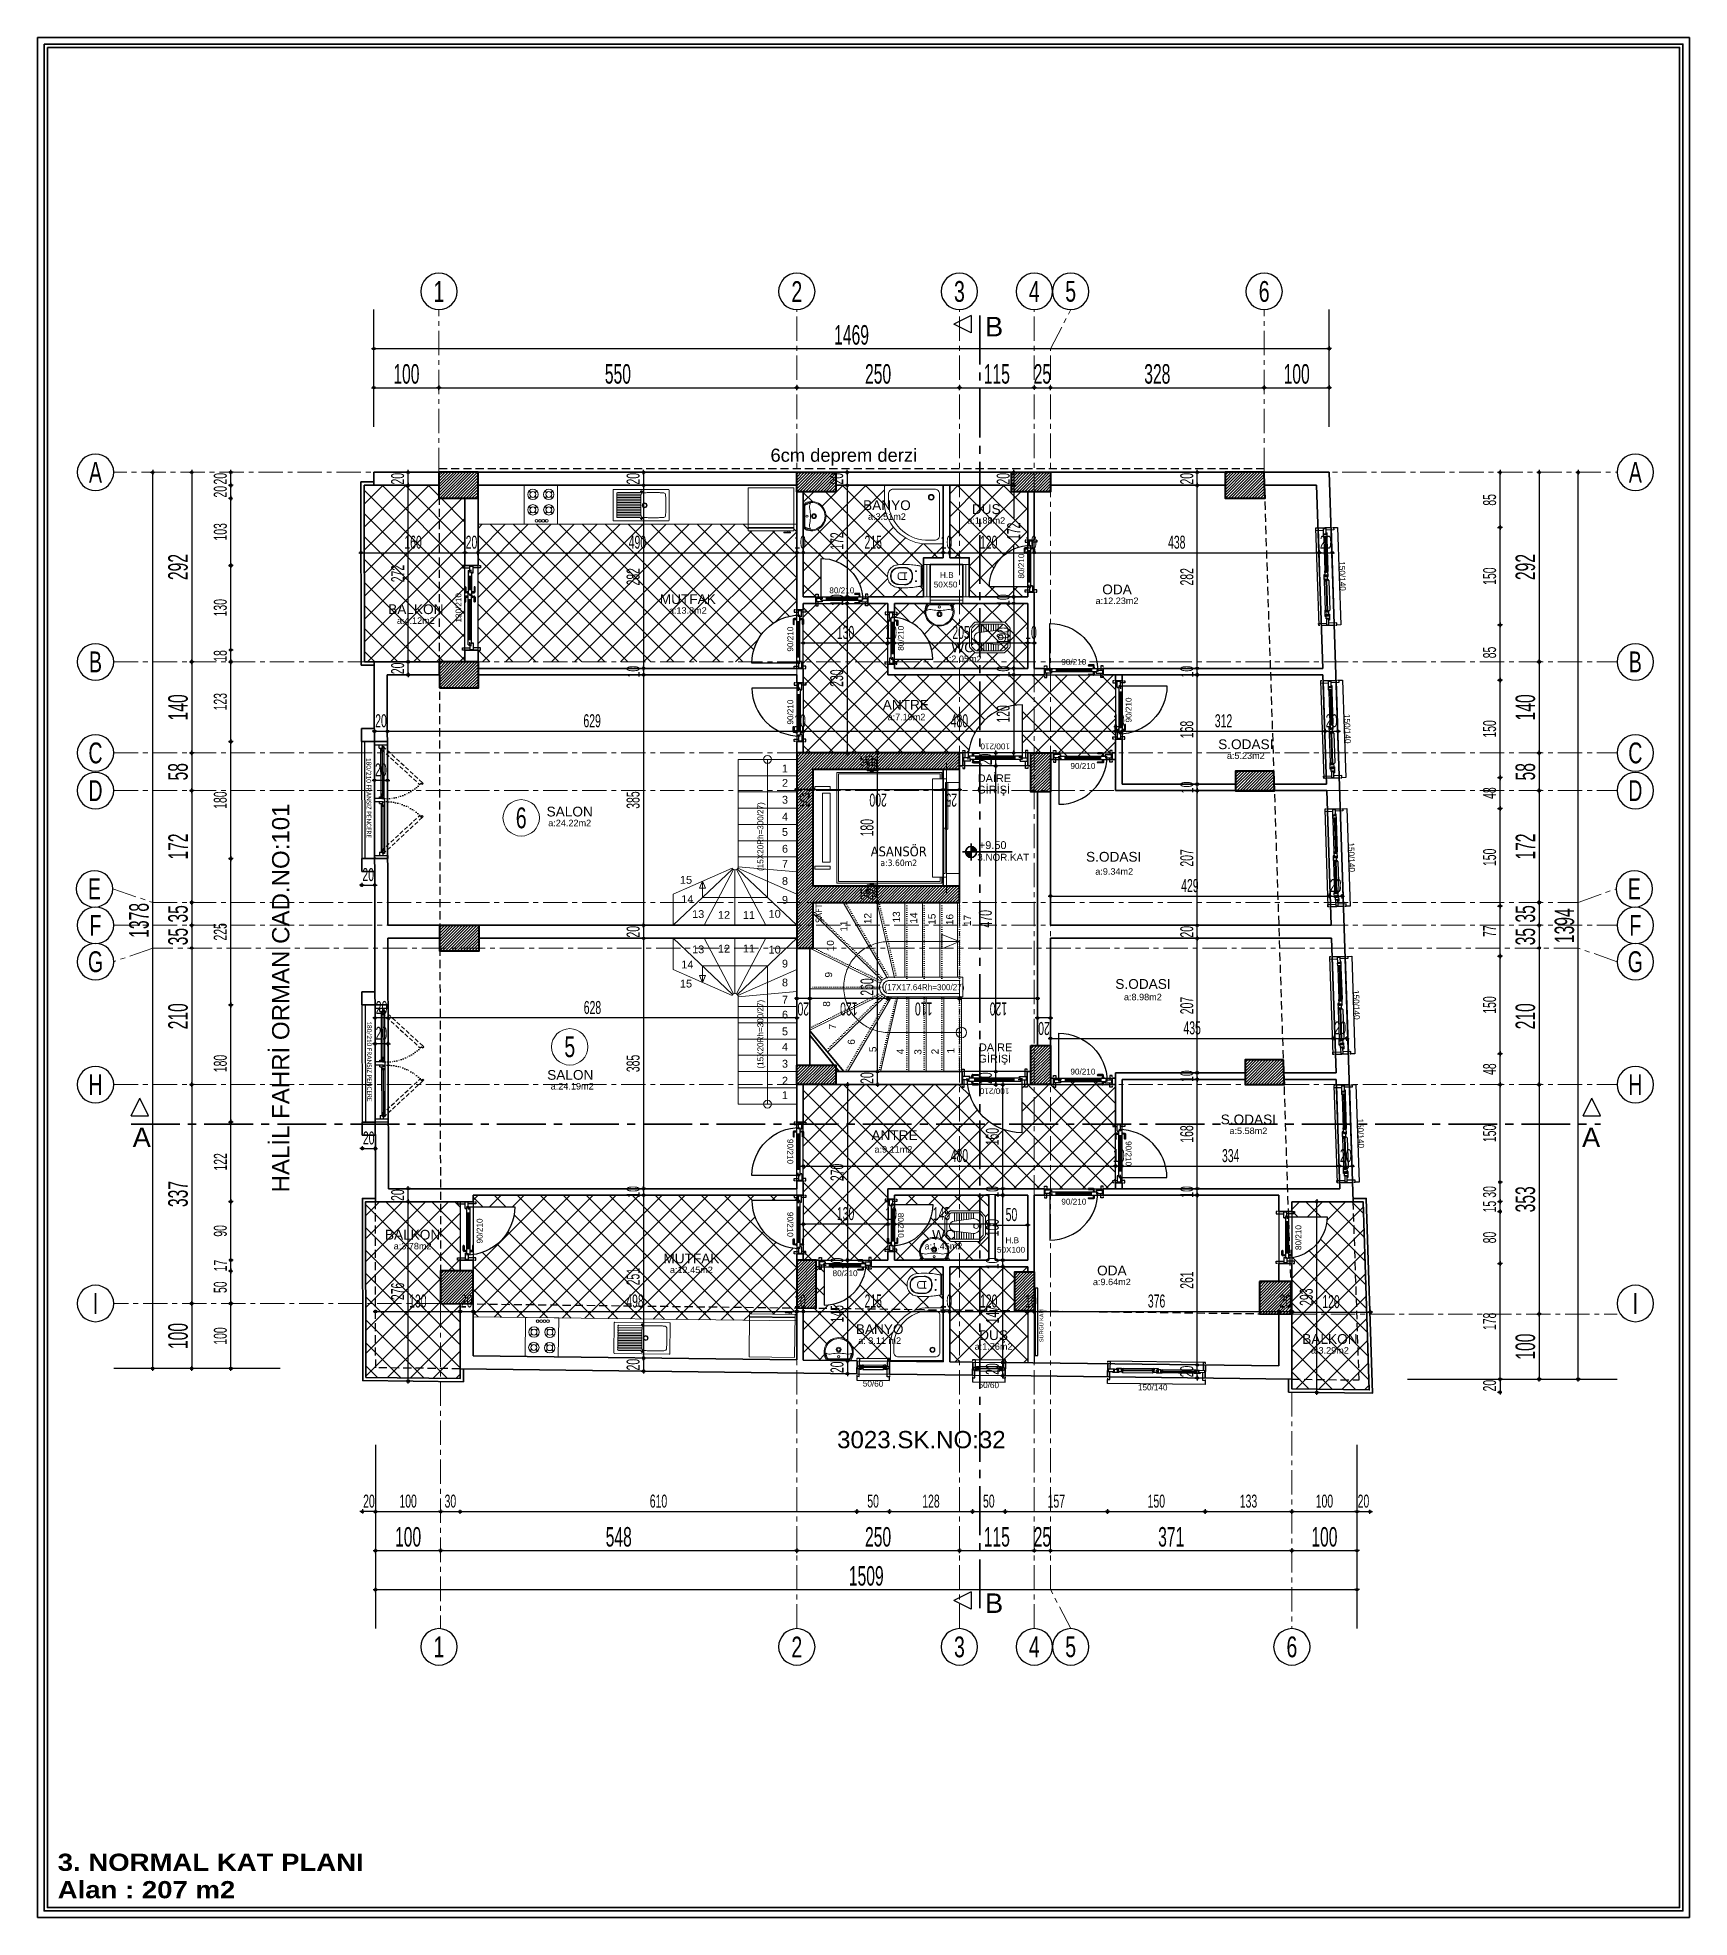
# Model space of a CAD drawing. Extents: x 386248 to 427517, y 4539405 to 4542296.
# Drawn here: x 395847 to 398386, y 4539405 to 4542296 of the extents above; entities that cross this region are included whole.
import ezdxf
from ezdxf.enums import TextEntityAlignment as Align

# ---------------------------------------------------------------- set-up
doc = ezdxf.new("R2010")
doc.units = 0
for name, pattern in [('ACAD_ISO07W100', [3.5, 0.5, -3]), ('CENTER', [2, 1.25, -0.25, 0.25, -0.25]), ('CENTER2', [1.125, 0.75, -0.125, 0.125, -0.125]), ('CENTERX2', [4, 2.5, -0.5, 0.5, -0.5]), ('DASHED2', [0.375, 0.25, -0.125]), ('DOT2', [3.175, 0, -3.175]), ('DUZ', [0]), ('HIDDEN', [9.525, 6.35, -3.175])]:
    doc.linetypes.add(name, pattern=pattern)
for name, color, linetype, lineweight in [('AKS', 251, 'CENTERX2', 20), ('AKS YAZISI', 4, 'Continuous', 25), ('ASIK', 3, 'Continuous', 20), ('baca', 9, 'Continuous', 25), ('DIŞ 2', 167, 'Continuous', 25), ('DUVAR', 4, 'Continuous', 35), ('GOR1', 51, 'Continuous', 25), ('GÖRÜNÜŞ', 9, 'Continuous', 30), ('ince', 203, 'DUZ', 20), ('kolon', 1, 'Continuous', 40), ('KOTLAR', 63, 'Continuous', 30), ('MERDIVEN', 161, 'Continuous', 15), ('MIMARI', 2, 'Continuous', 20), ('OLCU10', 2, 'Continuous', 25), ('t', 11, 'Continuous', 5), ('tarama kolon', 8, 'Continuous', 13), ('tarama ıslak zemin', 216, 'Continuous', 9), ('TEFRİŞ', 103, 'Continuous', 18), ('YAZI', 7, 'Continuous', 25), ('YAZILAR', 1, 'Continuous', 30), ('ölçü20', 1, 'Continuous', 20)]:
    doc.layers.add(name, color=color, linetype=linetype, lineweight=lineweight)
for name, color, linetype in [('alan', 7, 'Continuous'), ('DIM', 7, 'Continuous'), ('duvar-kesim', 250, 'Continuous'), ('kapi', 16, 'Continuous'), ('kapi-yazi', 140, 'Continuous'), ('mahal', 7, 'Continuous'), ('penc-yazi', 7, 'Continuous'), ('pencere', 7, 'Continuous'), ('Standart', 7, 'Continuous'), ('Y-IMAR', 15, 'DUZ')]:
    doc.layers.add(name, color=color, linetype=linetype)
doc.styles.add('arial_1_18', font='arial.ttf', dxfattribs={"height": 0.2})
doc.styles.add('Dış Ölçü', font='', dxfattribs={"height": 12})
doc.styles.add('RomanSTA', font='')
doc.styles.get("Standard").update_dxf_attribs({"font": 'arial.ttf'})
doc.styles.add('STYLE4', font='comic.ttf', dxfattribs={"height": 9})
doc.styles.add('T', font='ISOt.shx', dxfattribs={"width": 0.6})
doc.styles.add('UNIV', font='', dxfattribs={"width": 0.7})
doc.styles.add('VAZ', font='tahoma.ttf')
doc.styles.add('ÖLÇÜ', font='calibri.ttf', dxfattribs={"height": 10})
doc.styles.get('Dış Ölçü').set_extended_font_data('Arial')
doc.styles.get('RomanSTA').set_extended_font_data('Arial')
doc.styles.get('UNIV').set_extended_font_data('Comic Sans MS')
doc.dimstyles.new('DOT2', dxfattribs={"dimtxt": 20, "dimasz": 0.7, "dimexe": 5, "dimexo": 5, "dimgap": 6, "dimtad": 1, "dimdec": 0, "dimdsep": 46, "dimtxsty": 'T', "dimblk1": 'SEL2', "dimblk2": 'SEL2', "dimsah": 1, "dimcen": 0, "dimse1": 1, "dimse2": 1, "dimclrd": 256, "dimclre": 256, "dimclrt": 256, "dimadec": 0, "dimazin": 0, "dimtfac": 1, "dimtdec": 0, "dimtix": 1, "dimtmove": 2, "dimatfit": 3, "dimldrblk": 'SEL2', "dimfxl": 1, "dimtolj": 1, "dimtzin": 0, "dimarcsym": 0})
pattern_1 = [(45, (170792.406, 4604203.09), (-17.6776695, 17.6776695), []), (135, (170792.406, 4604203.09), (-17.6776695, -17.6776695), [])]

msp = doc.modelspace()

# ---------------------------------------------------------------- texts
at = {"layer": 'alan'}
for s, p in [('a:3.51m2', (397152.283, 4541554.18)), ('a:1.88m2', (397304.935, 4541548.213)), ('a:13.8m2', (396846.177, 4541409.844)), ('a:12.23m2', (397505.965, 4541424.713)), ('a:4.12m2', (396428.061, 4541394.221)), ('a:2.05m2', (397268.748, 4541335.501)), ('a:7.19m2', (397182.277, 4541246.062)), ('a:5.23m2', (397703.945, 4541186.587)), ('a:24.22m2', (396664.606, 4541083.073)), ('a:9.34m2', (397501.644, 4541008.528)), ('a:8.98m2', (397545.715, 4540815.435)), ('a:24.19m2', (396668.42, 4540678.218)), ('a:5.58m2', (397707.895, 4540609.717)), ('a:9.11m2', (397162.192, 4540581.205)), ('a:3.78m2', (396423.103, 4540432.468)), ('a:1.45m2', (397239.128, 4540432.324)), ('a:12.45m2', (396851.701, 4540395.961)), ('a:9.64m2', (397498.048, 4540377.414)), ('a: 3.11 m2', (397141.073, 4540287.156)), ('a:1.76m2', (397316.224, 4540277.988)), ('a:3.29m2', (397833.243, 4540272.169))]:
    msp.add_text(s, height=10, dxfattribs=at).set_placement(p, align=Align.CENTER)
at = {"layer": 'alan', "style": 'VAZ'}
msp.add_text('a:3.60m2', height=10, dxfattribs=at).set_placement((397170.408, 4541021.826), align=Align.CENTER)
msp.add_text('ŞAFT', height=10, rotation=90, dxfattribs=at).set_placement((397052.606, 4540949.271), align=Align.CENTER)
at = {"layer": 'kapi'}
msp.add_text('SÜRGÜ KAPI', height=6, rotation=90, dxfattribs=at).set_placement((397392.706, 4540315.763), align=Align.CENTER)
at = {"layer": 'kapi-yazi'}
for s, rotation, p in [('80/210', 90.000001, (397358.733, 4541483.104)), ('130/210', 90.000001, (396493.648, 4541418.959)), ('90/210', 90.000001, (397003.733, 4541370.762)), ('80/210', 90.000001, (397173.733, 4541372.122)), ('90/210', 90.000004, (397003.733, 4541258.593)), ('90/210', 90.000004, (397523.733, 4541261.814)), ('100/210', 180.000001, (397318.733, 4541205.762)), ('100/210', 180.000001, (397317.733, 4540675.762)), ('90/210', 269.999996, (397003.733, 4540582.932)), ('90/210', 269.999996, (397523.733, 4540579.711)), ('90/210', 90.000004, (396526.174, 4540460.762)), ('90/210', 269.999999, (397003.733, 4540470.762)), ('80/210', 269.999999, (397173.733, 4540469.403)), ('80/210', 90.000004, (397784.777, 4540450.583))]:
    msp.add_text(s, height=9, rotation=rotation, dxfattribs=at).set_placement(p, align=Align.MIDDLE_CENTER)
for s, p in [('80/210', (397082.947, 4541445.762)), ('90/210', (397439.592, 4541335.762)), ('90/210', (397453.568, 4541175.762)), ('90/210', (397453.568, 4540705.762)), ('90/210', (397439.592, 4540505.762)), ('80/210', (397087.947, 4540395.762))]:
    msp.add_text(s, height=9, dxfattribs=at).set_placement(p, align=Align.MIDDLE_CENTER)
at = {"layer": 'KOTLAR', "color": 251, "linetype": 'Continuous'}
msp.add_text('6cm deprem derzi', height=20.16, dxfattribs=at).set_placement((396973.272, 4541643.518))
at = {"layer": 'KOTLAR', "color": 1, "linetype": 'Continuous'}
for s, height, p in [('+9.50', 12, (397293.662, 4541048.039)), ('3.NOR.KAT', 10.8, (397291.178, 4541029.898))]:
    msp.add_text(s, height=height, rotation=359.999996, dxfattribs=at).set_placement(p)
at = {"layer": 'mahal'}
for s, p in [('BANYO', (397152.283, 4541569.18)), ('DUŞ', (397304.935, 4541563.213)), ('ODA', (397505.965, 4541439.713)), ('BALKON', (396428.061, 4541409.221)), ('MUTFAK', (396846.177, 4541424.844)), ('WC', (397268.748, 4541350.501)), ('ANTRE', (397181.37, 4541262.299)), ('S.ODASI', (397703.945, 4541201.587)), ('SALON', (396664.606, 4541098.073)), ('S.ODASI', (397500.874, 4541028.598)), ('S.ODASI', (397545.907, 4540833.027)), ('SALON ', (396668.42, 4540693.218)), ('S.ODASI', (397707.895, 4540624.717)), ('ANTRE', (397163.946, 4540600.348)), ('BALKON', (396423.103, 4540447.468)), ('WC', (397239.128, 4540447.324)), ('MUTFAK', (396851.701, 4540410.961)), ('ODA', (397498.048, 4540392.414)), ('BANYO', (397141.073, 4540302.156)), ('DUŞ', (397316.224, 4540292.988)), ('BALKON', (397833.243, 4540287.169))]:
    msp.add_text(s, height=15, dxfattribs=at).set_placement(p, align=Align.CENTER)
at = {"layer": 'mahal', "style": 'VAZ'}
msp.add_text('ASANSÖR', height=15, dxfattribs=at).set_placement((397170.408, 4541036.826), align=Align.CENTER)
at = {"layer": 'penc-yazi', "linetype": 'ByBlock', "style": 'Dış Ölçü'}
for rotation, p in [(271.885871, (397852.473, 4541467.721)), (271.885871, (397860.205, 4541232.914)), (271.885871, (397866.708, 4541035.414)), (271.885871, (397874.182, 4540808.414)), (271.885871, (397880.685, 4540610.914)), (359.627152, (397560.857, 4540220.227))]:
    msp.add_text('150/140', height=9, rotation=rotation, dxfattribs=at).set_placement(p, align=Align.MIDDLE_CENTER)
at = {"layer": 'penc-yazi'}
for p in [(397130.966, 4540225.906), (397308.868, 4540223.686)]:
    msp.add_text('50/60', height=9, rotation=359.285095, dxfattribs=at).set_placement(p, align=Align.MIDDLE_CENTER)
at = {"layer": 't'}
for s, p in [('50X50', (397242.453, 4541454.717)), ('H.B', (397244.31, 4541469.406)), ('50X100', (397343.027, 4540431.769)), ('H.B', (397344.883, 4540446.457))]:
    msp.add_text(s, height=9, dxfattribs=at).set_placement(p, align=Align.MIDDLE_CENTER)
at = {"layer": 'YAZILAR', "color": 0, "style": 'RomanSTA'}
msp.add_text('HALİL FAHRİ ORMAN CAD.NO:101', height=26.47628, rotation=90, dxfattribs=at).set_placement((396233.572, 4540519.978))
msp.add_text('3023.SK.NO:32', height=26.47628, dxfattribs=at).set_placement((397075.711, 4540126.701))
at = {"layer": 'YAZILAR', "color": 0, "char_height": 26.47628, "width": 5120.77446, "attachment_point": 1, "style": 'RomanSTA'}
for s, insert in [('{\\fArial Black|b0|i0|c162|p34;3. NORMAL KAT PLANI}', (395877.555, 4539503.271)), ('{\\fArial Black|b0|i0|c0|p34;Alan : 207 m2}', (395877.555, 4539461.11))]:
    msp.add_mtext(s, dxfattribs=dict(at, insert=insert))

# ---------------------------------------------------------------- blocks, each defined once
blk = doc.blocks.new('fm-door1')
at = {"linetype": 'Continuous'}
for p, q in [((0, 2.5), (0, -2.5)), ((10, 2.5), (0, 2.5)), ((8, 3.2), (8, 0)), ((8.4, 2.8), (12.8, 2.8)), ((9, 5), (91, 5)), ((9, 5), (9, 3)), ((10, 3), (9, 3)), ((10, 3), (10, -0.5)), ((10, 3), (10, -0.5)), ((10, 0), (90, 0)), ((19, 5), (19, 0)), ((81, 5), (81, 0)), ((91, 3), (90, 3)), ((90, 3), (90, -0.5)), ((90, 2.5), (100, 2.5)), ((91, 5), (91, 3)), ((100, 2.5), (100, -2.5)), ((11, -2.5), (0, -2.5)), ((10, -0.5), (11, -0.5)), ((11, -0.5), (10, -0.5)), ((11, -0.5), (11, -2.5)), ((11, -2.5), (11, -0.5)), ((89, -2.5), (89, -0.5)), ((89, -0.5), (90, -0.5)), ((89, -2.5), (100, -2.5))]:
    blk.add_line(p, q, dxfattribs=at)
at = {"color": 8, "linetype": 'Continuous'}
for p, q in [((19, 3.5), (81, 3.5)), ((19, 1.5), (81, 1.5))]:
    blk.add_line(p, q, dxfattribs=at)
at = {"linetype": 'Continuous'}
for points in [[(85.8, 5.8), (85.8, 8.9, 0.414214), (84.2, 10.4), (75.9, 10.4, 1), (75.9, 8.9), (83.5, 8.9, -0.414214), (84.2, 8.1), (84.2, 5.8)], [(85.8, -0.8), (85.8, -3.9, -0.414214), (84.2, -5.4), (75.9, -5.4, -1), (75.9, -3.9), (83.5, -3.9, 0.414214), (84.2, -3.1), (84.2, -0.8)]]:
    blk.add_lwpolyline(points, format="xyb", dxfattribs=at)
for points in [[(86.9, 5), (86.9, 5.8), (83.1, 5.8), (83.1, 5)], [(86.9, 0), (86.9, -0.8), (83.1, -0.8), (83.1, 0)]]:
    blk.add_lwpolyline(points, dxfattribs=at)
blk.add_circle((8.4, 3.2), 0.426, dxfattribs=at)
blk = doc.blocks.new('fm-door2')
at = {"linetype": 'Continuous'}
for p, q in [((0, 2.5), (0, -2.5)), ((10, 2.5), (0, 2.5)), ((7, 3.2), (7, 0)), ((7.4, 2.8), (12.8, 2.8)), ((8, 5), (8, 3)), ((8, 5), (100, 5)), ((10, 3), (8, 3)), ((10, 3), (10, -0.5)), ((10, 0), (98, 0)), ((18, 5), (18, 0)), ((90, 5), (90, 0)), ((100, 3), (98, 3)), ((98, 3), (98, 0)), ((100, 2), (98, 2)), ((98, 2), (98, 0)), ((140, 0), (98, 0)), ((100, 5), (100, 3)), ((142, 5), (100, 5)), ((100, 5), (100, 2)), ((108, 5), (108, 0)), ((132, 5), (132, 0)), ((142.6, 2.8), (137.2, 2.8)), ((140, 3), (142, 3)), ((140, 3), (140, -0.5)), ((140, 2.5), (150, 2.5)), ((142, 5), (142, 3)), ((143, 3.2), (143, 0)), ((150, 2.5), (150, -2.5)), ((12, -2.5), (0, -2.5)), ((10, -0.5), (12, -0.5)), ((12, -0.5), (12, -2.5)), ((138, -0.5), (138, -2.5)), ((140, -0.5), (138, -0.5)), ((138, -2.5), (150, -2.5))]:
    blk.add_line(p, q, dxfattribs=at)
at = {"color": 8, "linetype": 'Continuous'}
for p, q in [((18, 3.5), (90, 3.5)), ((18, 1.5), (90, 1.5)), ((132, 3.5), (108, 3.5)), ((132, 1.5), (108, 1.5))]:
    blk.add_line(p, q, dxfattribs=at)
at = {"linetype": 'Continuous'}
for points in [[(95.9, 5.8), (95.9, 8.9, 0.414214), (94.3, 10.4), (86, 10.4, 1), (86, 8.9), (93.6, 8.9, -0.414214), (94.3, 8.1), (94.3, 5.8)], [(102.1, 5.8), (102.1, 8.9, -0.414214), (103.7, 10.4), (112, 10.4, -1), (112, 8.9), (104.4, 8.9, 0.414214), (103.7, 8.1), (103.7, 5.8)], [(95.9, -0.8), (95.9, -3.9, -0.414214), (94.3, -5.4), (86, -5.4, -1), (86, -3.9), (93.6, -3.9, 0.414214), (94.3, -3.1), (94.3, -0.8)], [(102.1, -0.8), (102.1, -3.9, 0.414214), (103.7, -5.4), (112, -5.4, 1), (112, -3.9), (104.4, -3.9, -0.414214), (103.7, -3.1), (103.7, -0.8)]]:
    blk.add_lwpolyline(points, format="xyb", dxfattribs=at)
for points in [[(97, 5), (97, 5.8), (93.2, 5.8), (93.2, 5)], [(101, 5), (101, 5.8), (104.8, 5.8), (104.8, 5)], [(101, 0), (101, -0.8), (104.8, -0.8), (104.8, 0)], [(97, 0), (97, -0.8), (93.2, -0.8), (93.2, 0)]]:
    blk.add_lwpolyline(points, dxfattribs=at)
for centre in [(7.4, 3.2), (142.6, 3.2)]:
    blk.add_circle(centre, 0.426, dxfattribs=at)
blk = doc.blocks.new('Firin-3')
blk.add_lwpolyline([(-25.5, 0), (25.5, 0), (25.5, -60), (-25.5, -60)], close=True)
at = {"color": 8}
for points in [[(-18.3, -8.3), (-15.5, -11.1), (-15.7, -11.3), (-18.5, -8.5)], [(-18.2, -20), (-18.4, -19.8), (-15.5, -17), (-15.4, -17.1)], [(-9.1, -17.4), (-6.2, -20.3), (-6.1, -20.1), (-8.9, -17.2)], [(-6.1, -8.3), (-5.9, -8.5), (-8.7, -11.3), (-8.9, -11.1)], [(6.1, -8.3), (8.9, -11.1), (8.7, -11.3), (5.9, -8.5)], [(6.2, -20), (6, -19.8), (8.9, -17), (9.1, -17.1)], [(15.3, -17.4), (18.2, -20.3), (18.4, -20.1), (15.5, -17.2)], [(18.3, -8.3), (18.5, -8.5), (15.7, -11.3), (15.5, -11.1)], [(-18.4, -32.1), (-15.6, -34.9), (-15.8, -35.1), (-18.6, -32.2)], [(-18.3, -43.8), (-18.5, -43.6), (-15.6, -40.7), (-15.5, -40.9)], [(-9.2, -41.2), (-6.3, -44), (-6.2, -43.9), (-9, -41)], [(-6.2, -32.1), (-6, -32.2), (-8.9, -35.1), (-9, -34.9)], [(6.1, -32.1), (8.9, -34.9), (8.7, -35.1), (5.9, -32.2)], [(6.2, -43.8), (6, -43.6), (8.9, -40.7), (9.1, -40.9)], [(15.3, -41.2), (18.2, -44), (18.4, -43.9), (15.5, -41)], [(18.3, -32.1), (18.5, -32.2), (15.7, -35.1), (15.5, -34.9)]]:
    blk.add_lwpolyline(points, close=True, dxfattribs=at)
for centre, radius in [((-12.2, -14.1), 8.01), ((-12.2, -14.1), 4.49), ((12.2, -14.1), 8.01), ((12.2, -14.1), 4.49), ((-12.3, -37.8), 8.01), ((-12.3, -37.8), 4.49), ((-9, -54.8), 2.16), ((-3.8, -54.8), 2.16), ((1.3, -54.8), 2.16), ((12.2, -37.8), 8.01), ((6.8, -54.8), 2.16), ((12.2, -37.8), 4.49)]:
    blk.add_circle(centre, radius, dxfattribs=at)
blk = doc.blocks.new('Evye-2')
for p, q in [((-37.5, -23), (-37.5, 23.5)), ((-36.5, 24.5), (47.5, 24.5)), ((3, 21), (7, 21)), ((5, 19), (5, 23)), ((48.5, -23), (48.5, 23.5)), ((-36.5, -24), (47.5, -24)), ((3, -20.5), (7, -20.5)), ((5, -22.5), (5, -18.5))]:
    blk.add_line(p, q)
at = {"color": 8}
for p, q in [((41.7, 16.9366), (5.5459, 16.9366)), ((41.7, 14.3766), (6, 14.3766)), ((41.7, 11.8166), (6, 11.8166)), ((41.7, 9.2566), (6, 9.2566)), ((41.7, 6.6966), (6.0519, 6.6966)), ((41.7, 4.1366), (6.0917, 4.1366)), ((41.7, 1.5766), (6.1117, 1.5766)), ((7, 19.5), (41.7, 19.5)), ((42.9, 18.3), (42.9, 18.1366)), ((42.9, 15.7366), (42.9, 15.5766)), ((42.9, 13.1766), (42.9, 13.0166)), ((42.9, 10.6166), (42.9, 10.4566)), ((42.9, 8.0566), (42.9, 7.8966)), ((42.9, 5.4966), (42.9, 5.3366)), ((42.9, 2.9366), (42.9, 2.7766)), ((42.9, 0.3766), (42.9, 0.2166)), ((41.7, -16.3434), (5.5602, -16.3434)), ((41.7, -8.6634), (6, -8.6634)), ((41.7, -11.2234), (6, -11.2234)), ((41.7, -13.7834), (6, -13.7834)), ((41.7, -6.1034), (6.0537, -6.1034)), ((41.7, -3.5434), (6.0928, -3.5434)), ((41.7, -0.9834), (6.1121, -0.9834)), ((7, -19), (41.7, -19)), ((42.9, -2.1834), (42.9, -2.3434)), ((42.9, -4.7434), (42.9, -4.9034)), ((42.9, -7.3034), (42.9, -7.4634)), ((42.9, -9.8634), (42.9, -10.0234)), ((42.9, -12.4234), (42.9, -12.5834)), ((42.9, -14.9834), (42.9, -15.1434)), ((42.9, -17.5434), (42.9, -17.8))]:
    blk.add_line(p, q, dxfattribs=at)
for centre, radius in [((0, 0), 3.75), ((0, 0), 2.9), ((5, 21), 1.5), ((5, -20.5), 1.5)]:
    blk.add_circle(centre, radius)
for centre, radius, start, end in [((-36.5, 23.5), 1, 90, 180), ((299.8725, 0.2501), 332.4869, 178.626321, 180.000028), ((299.8725, 0.2498), 332.4869, 179.999972, 181.373679), ((134.2205, 4.2225), 166.7873, 176.686806, 178.626337), ((34.8012, 9.9778), 67.2016, 174.430498, 176.686733), ((-29.5, 16.5), 2.5831, 90, 180), ((-22.9779, -47.8015), 67.2017, 93.313256, 95.56949), ((-17.2225, -147.2206), 166.7873, 91.373663, 93.313194), ((-13.2502, -312.8726), 332.4869, 89.999972, 91.373679), ((-13.2498, -312.8726), 332.4869, 88.626321, 90.000028), ((-9.2775, -147.2206), 166.7873, 86.686806, 88.626337), ((-3.5221, -47.8011), 67.2014, 84.430506, 86.686741), ((3, 16.5), 2.5831, 0, 90), ((-61.3012, 9.9779), 67.2016, 3.313246, 5.569481), ((-160.7205, 4.2225), 166.7873, 1.373663, 3.313194), ((-326.3726, 0.2498), 332.4869, 358.626321, 0.000028), ((-326.3725, 0.2501), 332.4869, 359.999972, 1.373679), ((47.5, 23.5), 1, 0, 90), ((-36.5, -23), 1, 180, 270), ((134.2205, -3.7226), 166.7873, 181.373663, 183.313194), ((34.8012, -9.4779), 67.2015, 183.313269, 185.569504), ((-29.5, -16), 2.5831, 180, 270), ((-22.9779, 48.3014), 67.2017, 264.43051, 266.686744), ((-17.2225, 147.7205), 166.7873, 266.686806, 268.626337), ((-13.2502, 313.3725), 332.4869, 268.626321, 270.000028), ((-13.2498, 313.3725), 332.4869, 269.999972, 271.373679), ((-9.2775, 147.7205), 166.7873, 271.373663, 273.313194), ((-3.5221, 48.301), 67.2014, 273.313238, 275.569472), ((3, -16), 2.5831, 270, 0), ((-61.3012, -9.478), 67.2015, 354.430518, 356.686753), ((-160.7205, -3.7226), 166.7873, 356.686806, 358.626337), ((47.5, -23), 1, 270, 0)]:
    blk.add_arc(centre, radius, start, end)
for centre, start, end in [((41.7, 18.3), 0, 90), ((41.7, 18.1366), 270, 0), ((41.7, 15.7366), 0, 90), ((41.7, 15.5766), 270, 0), ((41.7, 13.1766), 0, 90), ((41.7, 13.0166), 270, 0), ((41.7, 10.6166), 0, 90), ((41.7, 10.4566), 270, 0), ((41.7, 8.0566), 0, 90), ((41.7, 7.8966), 270, 0), ((41.7, 5.4966), 0, 90), ((41.7, 5.3366), 270, 0), ((41.7, 2.9366), 0, 90), ((41.7, 2.7766), 270, 0), ((41.7, 0.3766), 0, 90), ((41.7, 0.2166), 270, 0), ((41.7, -2.1834), 0, 90), ((41.7, -2.3434), 270, 0), ((41.7, -4.7434), 0, 90), ((41.7, -4.9034), 270, 0), ((41.7, -7.3034), 0, 90), ((41.7, -7.4634), 270, 0), ((41.7, -9.8634), 0, 90), ((41.7, -10.0234), 270, 0), ((41.7, -12.4234), 0, 90), ((41.7, -12.5834), 270, 0), ((41.7, -14.9834), 0, 90), ((41.7, -15.1434), 270, 0), ((41.7, -17.5434), 0, 90), ((41.7, -17.8), 270, 0)]:
    blk.add_arc(centre, 1.2, start, end, dxfattribs=at)
blk = doc.blocks.new('Buzdlb2')
for p, q in [((-32, 0), (32, 0)), ((35, -4), (-35, -4)), ((-35, -4), (-35, -70)), ((35, -70), (35, -4)), ((35, -65), (-35, -65)), ((-35, -66), (35, -66)), ((-35, -70), (35, -70))]:
    blk.add_line(p, q)
at = {"color": 8}
for p, q in [((-30, -72), (-20, -72)), ((-30, -73), (-30, -72)), ((-20, -73), (-30, -73)), ((-29, -70), (-29, -72)), ((-26, -70), (-26, -72)), ((-20, -72), (-20, -73))]:
    blk.add_line(p, q, dxfattribs=at)
blk = doc.blocks.new('SEL2')
at = {"layer": 'OLCU10'}
for p, q in [((5.25, 0), (-5.25, 0)), ((0, 5.25), (0, -3.95))]:
    blk.add_line(p, q, dxfattribs=at)
blk.add_circle((0, 0), 2.75, dxfattribs=at)
blk = doc.blocks.new('*D2139')
at = {"layer": 'Defpoints', "color": 0}
for p in [(396786.6, 4541627.4), (396778.2, 4541607.4), (396786.6, 4541607.4)]:
    blk.add_point(p, dxfattribs=at)
at = {"layer": 'DIM', "lineweight": -2}
for p, q in [((396778.2, 4541628.1), (396778.2, 4541628.8)), ((396778.2, 4541627.4), (396778.2, 4541607.4)), ((396778.2, 4541606.7), (396778.2, 4541606))]:
    blk.add_line(p, q, dxfattribs=at)
at = {"layer": 'DIM', "linetype": 'ByBlock', "lineweight": -2, "xscale": 0.7, "yscale": 0.7, "zscale": 0.7}
for p, rotation in [((396778.2, 4541627.4), 270), ((396778.2, 4541607.4), 90)]:
    blk.add_blockref('SEL2', p, dxfattribs=dict(at, rotation=rotation))
at = {"layer": 'DIM', "insert": (396762.2, 4541617.4), "char_height": 20, "attachment_point": 5, "rotation": 90, "style": 'T'}
blk.add_mtext('\\A1;20', dxfattribs=at)
blk = doc.blocks.new('*D2140')
at = {"layer": 'Defpoints', "color": 0}
for p in [(396786.6, 4541607.4), (396778.2, 4541325.8), (396804, 4541325.8)]:
    blk.add_point(p, dxfattribs=at)
at = {"layer": 'DIM', "lineweight": -2}
blk.add_line((396778.2, 4541606.7), (396778.2, 4541326.5), dxfattribs=at)
at = {"layer": 'DIM', "linetype": 'ByBlock', "lineweight": -2, "xscale": 0.7, "yscale": 0.7, "zscale": 0.7}
for p, rotation in [((396778.2, 4541607.4), 90), ((396778.2, 4541325.8), 270)]:
    blk.add_blockref('SEL2', p, dxfattribs=dict(at, rotation=rotation))
at = {"layer": 'DIM', "insert": (396762.2, 4541466.6), "char_height": 20, "attachment_point": 5, "rotation": 90, "style": 'T'}
blk.add_mtext('\\A1;282', dxfattribs=at)
blk = doc.blocks.new('*D2141')
at = {"layer": 'Defpoints', "color": 0}
for p in [(396778.2, 4541315.8), (396796.8, 4541315.8), (396804, 4541325.8)]:
    blk.add_point(p, dxfattribs=at)
at = {"layer": 'DIM', "lineweight": -2}
for p, q in [((396778.2, 4541326.5), (396778.2, 4541327.2)), ((396778.2, 4541325.8), (396778.2, 4541315.8)), ((396778.2, 4541315.1), (396778.2, 4541314.4))]:
    blk.add_line(p, q, dxfattribs=at)
at = {"layer": 'DIM', "linetype": 'ByBlock', "lineweight": -2, "xscale": 0.7, "yscale": 0.7, "zscale": 0.7}
for p, rotation in [((396778.2, 4541315.8), 90), ((396778.2, 4541325.8), 270)]:
    blk.add_blockref('SEL2', p, dxfattribs=dict(at, rotation=rotation))
at = {"layer": 'DIM', "insert": (396762.2, 4541320.8), "char_height": 20, "attachment_point": 5, "rotation": 90, "style": 'T'}
blk.add_mtext('\\A1;10', dxfattribs=at)
blk = doc.blocks.new('*D2142')
at = {"layer": 'Defpoints', "color": 0}
for p in [(396796.8, 4541315.8), (396778.2, 4540930.8), (396808.2, 4540930.8)]:
    blk.add_point(p, dxfattribs=at)
at = {"layer": 'DIM', "lineweight": -2}
blk.add_line((396778.2, 4541315.1), (396778.2, 4540931.5), dxfattribs=at)
at = {"layer": 'DIM', "linetype": 'ByBlock', "lineweight": -2, "xscale": 0.7, "yscale": 0.7, "zscale": 0.7}
for p, rotation in [((396778.2, 4541315.8), 90), ((396778.2, 4540930.8), 270)]:
    blk.add_blockref('SEL2', p, dxfattribs=dict(at, rotation=rotation))
at = {"layer": 'DIM', "insert": (396762.2, 4541123.3), "char_height": 20, "attachment_point": 5, "rotation": 90, "style": 'T'}
blk.add_mtext('\\A1;385', dxfattribs=at)
blk = doc.blocks.new('*D2143')
at = {"layer": 'Defpoints', "color": 0}
for p in [(396808.2, 4540930.8), (396778.2, 4540910.8), (396808.2, 4540910.8)]:
    blk.add_point(p, dxfattribs=at)
at = {"layer": 'DIM', "lineweight": -2}
for p, q in [((396778.2, 4540931.5), (396778.2, 4540932.2)), ((396778.2, 4540930.8), (396778.2, 4540910.8)), ((396778.2, 4540910.1), (396778.2, 4540909.4))]:
    blk.add_line(p, q, dxfattribs=at)
at = {"layer": 'DIM', "linetype": 'ByBlock', "lineweight": -2, "xscale": 0.7, "yscale": 0.7, "zscale": 0.7}
for p, rotation in [((396778.2, 4540930.8), 270), ((396778.2, 4540910.8), 90)]:
    blk.add_blockref('SEL2', p, dxfattribs=dict(at, rotation=rotation))
at = {"layer": 'DIM', "insert": (396762.2, 4540920.8), "char_height": 20, "attachment_point": 5, "rotation": 90, "style": 'T'}
blk.add_mtext('\\A1;20', dxfattribs=at)
blk = doc.blocks.new('*D2144')
at = {"layer": 'Defpoints', "color": 0}
for p in [(396808.2, 4540910.8), (396778.2, 4540525.8), (396804.4, 4540525.8)]:
    blk.add_point(p, dxfattribs=at)
at = {"layer": 'DIM', "lineweight": -2}
blk.add_line((396778.2, 4540910.1), (396778.2, 4540526.5), dxfattribs=at)
at = {"layer": 'DIM', "linetype": 'ByBlock', "lineweight": -2, "xscale": 0.7, "yscale": 0.7, "zscale": 0.7}
for p, rotation in [((396778.2, 4540910.8), 90), ((396778.2, 4540525.8), 270)]:
    blk.add_blockref('SEL2', p, dxfattribs=dict(at, rotation=rotation))
at = {"layer": 'DIM', "insert": (396762.2, 4540718.3), "char_height": 20, "attachment_point": 5, "rotation": 90, "style": 'T'}
blk.add_mtext('\\A1;385', dxfattribs=at)
blk = doc.blocks.new('*D2145')
at = {"layer": 'Defpoints', "color": 0}
for p in [(396804.4, 4540525.8), (396778.2, 4540515.8), (396793.2, 4540515.8)]:
    blk.add_point(p, dxfattribs=at)
at = {"layer": 'DIM', "lineweight": -2}
for p, q in [((396778.2, 4540526.5), (396778.2, 4540527.2)), ((396778.2, 4540525.8), (396778.2, 4540515.8)), ((396778.2, 4540515.1), (396778.2, 4540514.4))]:
    blk.add_line(p, q, dxfattribs=at)
at = {"layer": 'DIM', "linetype": 'ByBlock', "lineweight": -2, "xscale": 0.7, "yscale": 0.7, "zscale": 0.7}
for p, rotation in [((396778.2, 4540525.8), 270), ((396778.2, 4540515.8), 90)]:
    blk.add_blockref('SEL2', p, dxfattribs=dict(at, rotation=rotation))
at = {"layer": 'DIM', "insert": (396762.2, 4540520.8), "char_height": 20, "attachment_point": 5, "rotation": 90, "style": 'T'}
blk.add_mtext('\\A1;10', dxfattribs=at)
blk = doc.blocks.new('*D2146')
at = {"layer": 'Defpoints', "color": 0}
for p in [(396793.2, 4540515.8), (396778.2, 4540265.2), (396790.1, 4540265.2)]:
    blk.add_point(p, dxfattribs=at)
at = {"layer": 'DIM', "lineweight": -2}
blk.add_line((396778.2, 4540515.1), (396778.2, 4540265.9), dxfattribs=at)
at = {"layer": 'DIM', "linetype": 'ByBlock', "lineweight": -2, "xscale": 0.7, "yscale": 0.7, "zscale": 0.7}
for p, rotation in [((396778.2, 4540515.8), 90), ((396778.2, 4540265.2), 270)]:
    blk.add_blockref('SEL2', p, dxfattribs=dict(at, rotation=rotation))
at = {"layer": 'DIM', "insert": (396762.2, 4540390.5), "char_height": 20, "attachment_point": 5, "rotation": 90, "style": 'T'}
blk.add_mtext('\\A1;251', dxfattribs=at)
blk = doc.blocks.new('*D2147')
at = {"layer": 'Defpoints', "color": 0}
for p in [(396790.1, 4540265.2), (396778.2, 4540245.2), (396789.9, 4540245.2)]:
    blk.add_point(p, dxfattribs=at)
at = {"layer": 'DIM', "lineweight": -2}
for p, q in [((396778.2, 4540265.9), (396778.2, 4540266.6)), ((396778.2, 4540265.2), (396778.2, 4540245.2)), ((396778.2, 4540244.5), (396778.2, 4540243.8))]:
    blk.add_line(p, q, dxfattribs=at)
at = {"layer": 'DIM', "linetype": 'ByBlock', "lineweight": -2, "xscale": 0.7, "yscale": 0.7, "zscale": 0.7}
for p, rotation in [((396778.2, 4540265.2), 270), ((396778.2, 4540245.2), 90)]:
    blk.add_blockref('SEL2', p, dxfattribs=dict(at, rotation=rotation))
at = {"layer": 'DIM', "insert": (396762.2, 4540255.2), "char_height": 20, "attachment_point": 5, "rotation": 90, "style": 'T'}
blk.add_mtext('\\A1;20', dxfattribs=at)
blk = doc.blocks.new('*D2148')
at = {"layer": 'Defpoints', "color": 0}
for p in [(396366.2, 4540334.3), (396496.2, 4540336.9), (396496.2, 4540334.3)]:
    blk.add_point(p, dxfattribs=at)
at = {"layer": 'DIM', "lineweight": -2}
blk.add_line((396366.9, 4540336.9), (396495.5, 4540336.9), dxfattribs=at)
at = {"layer": 'DIM', "linetype": 'ByBlock', "lineweight": -2, "xscale": 0.7, "yscale": 0.7, "zscale": 0.7, "rotation": 180}
blk.add_blockref('SEL2', (396366.2, 4540336.9), dxfattribs=at)
at = {"layer": 'DIM', "linetype": 'ByBlock', "lineweight": -2, "xscale": 0.7, "yscale": 0.7, "zscale": 0.7}
blk.add_blockref('SEL2', (396496.2, 4540336.9), dxfattribs=at)
at = {"layer": 'DIM', "insert": (396431.2, 4540352.9), "char_height": 20, "attachment_point": 5, "style": 'T'}
blk.add_mtext('\\A1;130', dxfattribs=at)
blk = doc.blocks.new('*D2149')
at = {"layer": 'Defpoints', "color": 0}
for p in [(396496.2, 4540334.3), (396516.2, 4540336.9), (396516.2, 4540336.9)]:
    blk.add_point(p, dxfattribs=at)
at = {"layer": 'DIM', "lineweight": -2}
for p, q in [((396495.5, 4540336.9), (396494.8, 4540336.9)), ((396496.2, 4540336.9), (396516.2, 4540336.9)), ((396516.9, 4540336.9), (396517.6, 4540336.9))]:
    blk.add_line(p, q, dxfattribs=at)
at = {"layer": 'DIM', "linetype": 'ByBlock', "lineweight": -2, "xscale": 0.7, "yscale": 0.7, "zscale": 0.7}
blk.add_blockref('SEL2', (396496.2, 4540336.9), dxfattribs=at)
at = {"layer": 'DIM', "linetype": 'ByBlock', "lineweight": -2, "xscale": 0.7, "yscale": 0.7, "zscale": 0.7, "rotation": 180}
blk.add_blockref('SEL2', (396516.2, 4540336.9), dxfattribs=at)
at = {"layer": 'DIM', "insert": (396506.2, 4540352.9), "char_height": 20, "attachment_point": 5, "style": 'T'}
blk.add_mtext('\\A1;20', dxfattribs=at)
blk = doc.blocks.new('*D2150')
at = {"layer": 'Defpoints', "color": 0}
for p in [(397013.7, 4540352), (396516.2, 4540336.9), (397013.7, 4540336.9)]:
    blk.add_point(p, dxfattribs=at)
at = {"layer": 'DIM', "lineweight": -2}
blk.add_line((396516.9, 4540336.9), (397013, 4540336.9), dxfattribs=at)
at = {"layer": 'DIM', "linetype": 'ByBlock', "lineweight": -2, "xscale": 0.7, "yscale": 0.7, "zscale": 0.7, "rotation": 180}
blk.add_blockref('SEL2', (396516.2, 4540336.9), dxfattribs=at)
at = {"layer": 'DIM', "linetype": 'ByBlock', "lineweight": -2, "xscale": 0.7, "yscale": 0.7, "zscale": 0.7}
blk.add_blockref('SEL2', (397013.7, 4540336.9), dxfattribs=at)
at = {"layer": 'DIM', "insert": (396765, 4540352.9), "char_height": 20, "attachment_point": 5, "style": 'T'}
blk.add_mtext('\\A1;498', dxfattribs=at)
blk = doc.blocks.new('*D2151')
at = {"layer": 'Defpoints', "color": 0}
for p in [(397013.7, 4540352), (397023.7, 4540336.9), (397023.7, 4540328.7)]:
    blk.add_point(p, dxfattribs=at)
at = {"layer": 'DIM', "lineweight": -2}
for p, q in [((397013, 4540336.9), (397012.3, 4540336.9)), ((397013.7, 4540336.9), (397023.7, 4540336.9)), ((397024.4, 4540336.9), (397025.1, 4540336.9))]:
    blk.add_line(p, q, dxfattribs=at)
at = {"layer": 'DIM', "linetype": 'ByBlock', "lineweight": -2, "xscale": 0.7, "yscale": 0.7, "zscale": 0.7}
blk.add_blockref('SEL2', (397013.7, 4540336.9), dxfattribs=at)
at = {"layer": 'DIM', "linetype": 'ByBlock', "lineweight": -2, "xscale": 0.7, "yscale": 0.7, "zscale": 0.7, "rotation": 180}
blk.add_blockref('SEL2', (397023.7, 4540336.9), dxfattribs=at)
at = {"layer": 'DIM', "insert": (397018.7, 4540352.9), "char_height": 20, "attachment_point": 5, "style": 'T'}
blk.add_mtext('\\A1;10', dxfattribs=at)
blk = doc.blocks.new('*D2152')
at = {"layer": 'Defpoints', "color": 0}
for p in [(397023.7, 4540328.7), (397238.7, 4540336.9), (397238.7, 4540328.7)]:
    blk.add_point(p, dxfattribs=at)
at = {"layer": 'DIM', "lineweight": -2}
blk.add_line((397024.4, 4540336.9), (397238, 4540336.9), dxfattribs=at)
at = {"layer": 'DIM', "linetype": 'ByBlock', "lineweight": -2, "xscale": 0.7, "yscale": 0.7, "zscale": 0.7, "rotation": 180}
blk.add_blockref('SEL2', (397023.7, 4540336.9), dxfattribs=at)
at = {"layer": 'DIM', "linetype": 'ByBlock', "lineweight": -2, "xscale": 0.7, "yscale": 0.7, "zscale": 0.7}
blk.add_blockref('SEL2', (397238.7, 4540336.9), dxfattribs=at)
at = {"layer": 'DIM', "insert": (397131.2, 4540352.9), "char_height": 20, "attachment_point": 5, "style": 'T'}
blk.add_mtext('\\A1;215', dxfattribs=at)
blk = doc.blocks.new('*D2153')
at = {"layer": 'Defpoints', "color": 0}
for p in [(397238.7, 4540328.7), (397248.7, 4540336.9), (397248.7, 4540324.2)]:
    blk.add_point(p, dxfattribs=at)
at = {"layer": 'DIM', "lineweight": -2}
for p, q in [((397238, 4540336.9), (397237.3, 4540336.9)), ((397238.7, 4540336.9), (397248.7, 4540336.9)), ((397249.4, 4540336.9), (397250.1, 4540336.9))]:
    blk.add_line(p, q, dxfattribs=at)
at = {"layer": 'DIM', "linetype": 'ByBlock', "lineweight": -2, "xscale": 0.7, "yscale": 0.7, "zscale": 0.7}
blk.add_blockref('SEL2', (397238.7, 4540336.9), dxfattribs=at)
at = {"layer": 'DIM', "linetype": 'ByBlock', "lineweight": -2, "xscale": 0.7, "yscale": 0.7, "zscale": 0.7, "rotation": 180}
blk.add_blockref('SEL2', (397248.7, 4540336.9), dxfattribs=at)
at = {"layer": 'DIM', "insert": (397243.7, 4540352.9), "char_height": 20, "attachment_point": 5, "style": 'T'}
blk.add_mtext('\\A1;10', dxfattribs=at)
blk = doc.blocks.new('*D2154')
at = {"layer": 'Defpoints', "color": 0}
for p in [(397248.7, 4540324.2), (397368.7, 4540336.9), (397368.7, 4540310.2)]:
    blk.add_point(p, dxfattribs=at)
at = {"layer": 'DIM', "lineweight": -2}
blk.add_line((397249.4, 4540336.9), (397368, 4540336.9), dxfattribs=at)
at = {"layer": 'DIM', "linetype": 'ByBlock', "lineweight": -2, "xscale": 0.7, "yscale": 0.7, "zscale": 0.7, "rotation": 180}
blk.add_blockref('SEL2', (397248.7, 4540336.9), dxfattribs=at)
at = {"layer": 'DIM', "linetype": 'ByBlock', "lineweight": -2, "xscale": 0.7, "yscale": 0.7, "zscale": 0.7}
blk.add_blockref('SEL2', (397368.7, 4540336.9), dxfattribs=at)
at = {"layer": 'DIM', "insert": (397308.7, 4540352.9), "char_height": 20, "attachment_point": 5, "style": 'T'}
blk.add_mtext('\\A1;120', dxfattribs=at)
blk = doc.blocks.new('*D2155')
at = {"layer": 'Defpoints', "color": 0}
for p in [(397378.7, 4540336.9), (397368.7, 4540310.2), (397378.7, 4540310.2)]:
    blk.add_point(p, dxfattribs=at)
at = {"layer": 'DIM', "lineweight": -2}
for p, q in [((397368, 4540336.9), (397367.3, 4540336.9)), ((397368.7, 4540336.9), (397378.7, 4540336.9)), ((397379.4, 4540336.9), (397380.1, 4540336.9))]:
    blk.add_line(p, q, dxfattribs=at)
at = {"layer": 'DIM', "linetype": 'ByBlock', "lineweight": -2, "xscale": 0.7, "yscale": 0.7, "zscale": 0.7}
blk.add_blockref('SEL2', (397368.7, 4540336.9), dxfattribs=at)
at = {"layer": 'DIM', "linetype": 'ByBlock', "lineweight": -2, "xscale": 0.7, "yscale": 0.7, "zscale": 0.7, "rotation": 180}
blk.add_blockref('SEL2', (397378.7, 4540336.9), dxfattribs=at)
at = {"layer": 'DIM', "insert": (397373.7, 4540352.9), "char_height": 20, "attachment_point": 5, "style": 'T'}
blk.add_mtext('\\A1;10', dxfattribs=at)
blk = doc.blocks.new('*D2156')
at = {"layer": 'Defpoints', "color": 0}
for p in [(397754.8, 4540336.9), (397378.7, 4540310.2), (397754.8, 4540316.5)]:
    blk.add_point(p, dxfattribs=at)
at = {"layer": 'DIM', "lineweight": -2}
blk.add_line((397379.4, 4540336.9), (397754.1, 4540336.9), dxfattribs=at)
at = {"layer": 'DIM', "linetype": 'ByBlock', "lineweight": -2, "xscale": 0.7, "yscale": 0.7, "zscale": 0.7, "rotation": 180}
blk.add_blockref('SEL2', (397378.7, 4540336.9), dxfattribs=at)
at = {"layer": 'DIM', "linetype": 'ByBlock', "lineweight": -2, "xscale": 0.7, "yscale": 0.7, "zscale": 0.7}
blk.add_blockref('SEL2', (397754.8, 4540336.9), dxfattribs=at)
at = {"layer": 'DIM', "insert": (397566.8, 4540352.9), "char_height": 20, "attachment_point": 5, "style": 'T'}
blk.add_mtext('\\A1;376', dxfattribs=at)
blk = doc.blocks.new('*D2157')
at = {"layer": 'Defpoints', "color": 0}
for p in [(397774.8, 4540336.9), (397754.8, 4540316.5), (397774.8, 4540316.5)]:
    blk.add_point(p, dxfattribs=at)
at = {"layer": 'DIM', "lineweight": -2}
for p, q in [((397754.1, 4540336.9), (397753.4, 4540336.9)), ((397754.8, 4540336.9), (397774.8, 4540336.9)), ((397775.5, 4540336.9), (397776.2, 4540336.9))]:
    blk.add_line(p, q, dxfattribs=at)
at = {"layer": 'DIM', "linetype": 'ByBlock', "lineweight": -2, "xscale": 0.7, "yscale": 0.7, "zscale": 0.7}
blk.add_blockref('SEL2', (397754.8, 4540336.9), dxfattribs=at)
at = {"layer": 'DIM', "linetype": 'ByBlock', "lineweight": -2, "xscale": 0.7, "yscale": 0.7, "zscale": 0.7, "rotation": 180}
blk.add_blockref('SEL2', (397774.8, 4540336.9), dxfattribs=at)
at = {"layer": 'DIM', "insert": (397764.8, 4540352.9), "char_height": 20, "attachment_point": 5, "style": 'T'}
blk.add_mtext('\\A1;20', dxfattribs=at)
blk = doc.blocks.new('*D2158')
at = {"layer": 'Defpoints', "color": 0}
for p in [(396343.9, 4541496.5), (396503.6, 4541503.7), (396503.6, 4541496.5)]:
    blk.add_point(p, dxfattribs=at)
at = {"layer": 'DIM', "lineweight": -2}
blk.add_line((396344.6, 4541503.7), (396502.9, 4541503.7), dxfattribs=at)
at = {"layer": 'DIM', "linetype": 'ByBlock', "lineweight": -2, "xscale": 0.7, "yscale": 0.7, "zscale": 0.7, "rotation": 180}
blk.add_blockref('SEL2', (396343.9, 4541503.7), dxfattribs=at)
at = {"layer": 'DIM', "linetype": 'ByBlock', "lineweight": -2, "xscale": 0.7, "yscale": 0.7, "zscale": 0.7}
blk.add_blockref('SEL2', (396503.6, 4541503.7), dxfattribs=at)
at = {"layer": 'DIM', "insert": (396423.8, 4541519.7), "char_height": 20, "attachment_point": 5, "style": 'T'}
blk.add_mtext('\\A1;160', dxfattribs=at)
blk = doc.blocks.new('*D2159')
at = {"layer": 'Defpoints', "color": 0}
for p in [(396503.6, 4541496.5), (396523.6, 4541503.7), (396523.6, 4541503.7)]:
    blk.add_point(p, dxfattribs=at)
at = {"layer": 'DIM', "lineweight": -2}
for p, q in [((396502.9, 4541503.7), (396502.2, 4541503.7)), ((396503.6, 4541503.7), (396523.6, 4541503.7)), ((396524.3, 4541503.7), (396525, 4541503.7))]:
    blk.add_line(p, q, dxfattribs=at)
at = {"layer": 'DIM', "linetype": 'ByBlock', "lineweight": -2, "xscale": 0.7, "yscale": 0.7, "zscale": 0.7}
blk.add_blockref('SEL2', (396503.6, 4541503.7), dxfattribs=at)
at = {"layer": 'DIM', "linetype": 'ByBlock', "lineweight": -2, "xscale": 0.7, "yscale": 0.7, "zscale": 0.7, "rotation": 180}
blk.add_blockref('SEL2', (396523.6, 4541503.7), dxfattribs=at)
at = {"layer": 'DIM', "insert": (396513.6, 4541519.7), "char_height": 20, "attachment_point": 5, "style": 'T'}
blk.add_mtext('\\A1;20', dxfattribs=at)
blk = doc.blocks.new('*D2160')
at = {"layer": 'Defpoints', "color": 0}
for p in [(396523.6, 4541503.7), (397013.7, 4541503.7), (397013.7, 4541486.5)]:
    blk.add_point(p, dxfattribs=at)
at = {"layer": 'DIM', "lineweight": -2}
blk.add_line((396524.3, 4541503.7), (397013, 4541503.7), dxfattribs=at)
at = {"layer": 'DIM', "linetype": 'ByBlock', "lineweight": -2, "xscale": 0.7, "yscale": 0.7, "zscale": 0.7, "rotation": 180}
blk.add_blockref('SEL2', (396523.6, 4541503.7), dxfattribs=at)
at = {"layer": 'DIM', "linetype": 'ByBlock', "lineweight": -2, "xscale": 0.7, "yscale": 0.7, "zscale": 0.7}
blk.add_blockref('SEL2', (397013.7, 4541503.7), dxfattribs=at)
at = {"layer": 'DIM', "insert": (396768.7, 4541519.7), "char_height": 20, "attachment_point": 5, "style": 'T'}
blk.add_mtext('\\A1;490', dxfattribs=at)
blk = doc.blocks.new('*D2161')
at = {"layer": 'Defpoints', "color": 0}
for p in [(397013.7, 4541486.5), (397023.7, 4541503.7), (397023.7, 4541486.5)]:
    blk.add_point(p, dxfattribs=at)
at = {"layer": 'DIM', "lineweight": -2}
for p, q in [((397013, 4541503.7), (397012.3, 4541503.7)), ((397013.7, 4541503.7), (397023.7, 4541503.7)), ((397024.4, 4541503.7), (397025.1, 4541503.7))]:
    blk.add_line(p, q, dxfattribs=at)
at = {"layer": 'DIM', "linetype": 'ByBlock', "lineweight": -2, "xscale": 0.7, "yscale": 0.7, "zscale": 0.7}
blk.add_blockref('SEL2', (397013.7, 4541503.7), dxfattribs=at)
at = {"layer": 'DIM', "linetype": 'ByBlock', "lineweight": -2, "xscale": 0.7, "yscale": 0.7, "zscale": 0.7, "rotation": 180}
blk.add_blockref('SEL2', (397023.7, 4541503.7), dxfattribs=at)
at = {"layer": 'DIM', "insert": (397018.7, 4541519.7), "char_height": 20, "attachment_point": 5, "style": 'T'}
blk.add_mtext('\\A1;10', dxfattribs=at)
blk = doc.blocks.new('*D2162')
at = {"layer": 'Defpoints', "color": 0}
for p in [(397023.7, 4541486.5), (397238.7, 4541503.7), (397238.7, 4541495.8)]:
    blk.add_point(p, dxfattribs=at)
at = {"layer": 'DIM', "lineweight": -2}
blk.add_line((397024.4, 4541503.7), (397238, 4541503.7), dxfattribs=at)
at = {"layer": 'DIM', "linetype": 'ByBlock', "lineweight": -2, "xscale": 0.7, "yscale": 0.7, "zscale": 0.7, "rotation": 180}
blk.add_blockref('SEL2', (397023.7, 4541503.7), dxfattribs=at)
at = {"layer": 'DIM', "linetype": 'ByBlock', "lineweight": -2, "xscale": 0.7, "yscale": 0.7, "zscale": 0.7}
blk.add_blockref('SEL2', (397238.7, 4541503.7), dxfattribs=at)
at = {"layer": 'DIM', "insert": (397131.2, 4541519.7), "char_height": 20, "attachment_point": 5, "style": 'T'}
blk.add_mtext('\\A1;215', dxfattribs=at)
blk = doc.blocks.new('*D2163')
at = {"layer": 'Defpoints', "color": 0}
for p in [(397238.7, 4541495.8), (397248.7, 4541503.7), (397248.7, 4541495.8)]:
    blk.add_point(p, dxfattribs=at)
at = {"layer": 'DIM', "lineweight": -2}
for p, q in [((397238, 4541503.7), (397237.3, 4541503.7)), ((397238.7, 4541503.7), (397248.7, 4541503.7)), ((397249.4, 4541503.7), (397250.1, 4541503.7))]:
    blk.add_line(p, q, dxfattribs=at)
at = {"layer": 'DIM', "linetype": 'ByBlock', "lineweight": -2, "xscale": 0.7, "yscale": 0.7, "zscale": 0.7}
blk.add_blockref('SEL2', (397238.7, 4541503.7), dxfattribs=at)
at = {"layer": 'DIM', "linetype": 'ByBlock', "lineweight": -2, "xscale": 0.7, "yscale": 0.7, "zscale": 0.7, "rotation": 180}
blk.add_blockref('SEL2', (397248.7, 4541503.7), dxfattribs=at)
at = {"layer": 'DIM', "insert": (397243.7, 4541519.7), "char_height": 20, "attachment_point": 5, "style": 'T'}
blk.add_mtext('\\A1;10', dxfattribs=at)
blk = doc.blocks.new('*D2164')
at = {"layer": 'Defpoints', "color": 0}
for p in [(397368.7, 4541533.5), (397248.7, 4541495.8), (397368.7, 4541503.7)]:
    blk.add_point(p, dxfattribs=at)
at = {"layer": 'DIM', "lineweight": -2}
blk.add_line((397249.4, 4541503.7), (397368, 4541503.7), dxfattribs=at)
at = {"layer": 'DIM', "linetype": 'ByBlock', "lineweight": -2, "xscale": 0.7, "yscale": 0.7, "zscale": 0.7, "rotation": 180}
blk.add_blockref('SEL2', (397248.7, 4541503.7), dxfattribs=at)
at = {"layer": 'DIM', "linetype": 'ByBlock', "lineweight": -2, "xscale": 0.7, "yscale": 0.7, "zscale": 0.7}
blk.add_blockref('SEL2', (397368.7, 4541503.7), dxfattribs=at)
at = {"layer": 'DIM', "insert": (397308.7, 4541519.7), "char_height": 20, "attachment_point": 5, "style": 'T'}
blk.add_mtext('\\A1;120', dxfattribs=at)
blk = doc.blocks.new('*D2165')
at = {"layer": 'Defpoints', "color": 0}
for p in [(397368.7, 4541533.5), (397378.7, 4541533.5), (397378.7, 4541503.7)]:
    blk.add_point(p, dxfattribs=at)
at = {"layer": 'DIM', "lineweight": -2}
for p, q in [((397368, 4541503.7), (397367.3, 4541503.7)), ((397368.7, 4541503.7), (397378.7, 4541503.7)), ((397379.4, 4541503.7), (397380.1, 4541503.7))]:
    blk.add_line(p, q, dxfattribs=at)
at = {"layer": 'DIM', "linetype": 'ByBlock', "lineweight": -2, "xscale": 0.7, "yscale": 0.7, "zscale": 0.7}
blk.add_blockref('SEL2', (397368.7, 4541503.7), dxfattribs=at)
at = {"layer": 'DIM', "linetype": 'ByBlock', "lineweight": -2, "xscale": 0.7, "yscale": 0.7, "zscale": 0.7, "rotation": 180}
blk.add_blockref('SEL2', (397378.7, 4541503.7), dxfattribs=at)
at = {"layer": 'DIM', "insert": (397373.7, 4541519.7), "char_height": 20, "attachment_point": 5, "style": 'T'}
blk.add_mtext('\\A1;10', dxfattribs=at)
blk = doc.blocks.new('*D2166')
at = {"layer": 'Defpoints', "color": 0}
for p in [(397378.7, 4541533.5), (397816.8, 4541503.7), (397816.8, 4541486.8)]:
    blk.add_point(p, dxfattribs=at)
at = {"layer": 'DIM', "lineweight": -2}
blk.add_line((397379.4, 4541503.7), (397816.1, 4541503.7), dxfattribs=at)
at = {"layer": 'DIM', "linetype": 'ByBlock', "lineweight": -2, "xscale": 0.7, "yscale": 0.7, "zscale": 0.7, "rotation": 180}
blk.add_blockref('SEL2', (397378.7, 4541503.7), dxfattribs=at)
at = {"layer": 'DIM', "linetype": 'ByBlock', "lineweight": -2, "xscale": 0.7, "yscale": 0.7, "zscale": 0.7}
blk.add_blockref('SEL2', (397816.8, 4541503.7), dxfattribs=at)
at = {"layer": 'DIM', "insert": (397597.8, 4541519.7), "char_height": 20, "attachment_point": 5, "style": 'T'}
blk.add_mtext('\\A1;438', dxfattribs=at)
blk = doc.blocks.new('*D2167')
at = {"layer": 'Defpoints', "color": 0}
for p in [(397816.8, 4541486.8), (397836.8, 4541503.7), (397836.8, 4541487.4)]:
    blk.add_point(p, dxfattribs=at)
at = {"layer": 'DIM', "lineweight": -2}
for p, q in [((397816.1, 4541503.7), (397815.4, 4541503.7)), ((397816.8, 4541503.7), (397836.8, 4541503.7)), ((397837.5, 4541503.7), (397838.2, 4541503.7))]:
    blk.add_line(p, q, dxfattribs=at)
at = {"layer": 'DIM', "linetype": 'ByBlock', "lineweight": -2, "xscale": 0.7, "yscale": 0.7, "zscale": 0.7}
blk.add_blockref('SEL2', (397816.8, 4541503.7), dxfattribs=at)
at = {"layer": 'DIM', "linetype": 'ByBlock', "lineweight": -2, "xscale": 0.7, "yscale": 0.7, "zscale": 0.7, "rotation": 180}
blk.add_blockref('SEL2', (397836.8, 4541503.7), dxfattribs=at)
at = {"layer": 'DIM', "insert": (397826.8, 4541519.7), "char_height": 20, "attachment_point": 5, "style": 'T'}
blk.add_mtext('\\A1;20', dxfattribs=at)
blk = doc.blocks.new('*D2168')
at = {"layer": 'Defpoints', "color": 0}
for p in [(397629.3, 4540254.6), (397635, 4540234.6), (397635.2, 4540254.6)]:
    blk.add_point(p, dxfattribs=at)
at = {"layer": 'DIM', "lineweight": -2}
for p, q in [((397629.3, 4540255.3), (397629.3, 4540256)), ((397629.3, 4540234.6), (397629.3, 4540254.6)), ((397629.3, 4540233.9), (397629.3, 4540233.2))]:
    blk.add_line(p, q, dxfattribs=at)
at = {"layer": 'DIM', "linetype": 'ByBlock', "lineweight": -2, "xscale": 0.7, "yscale": 0.7, "zscale": 0.7}
for p, rotation in [((397629.3, 4540234.6), 90), ((397629.3, 4540254.6), 270)]:
    blk.add_blockref('SEL2', p, dxfattribs=dict(at, rotation=rotation))
at = {"layer": 'DIM', "insert": (397613.3, 4540244.6), "char_height": 20, "attachment_point": 5, "rotation": 90, "style": 'T'}
blk.add_mtext('\\A1;20', dxfattribs=at)
blk = doc.blocks.new('*D2169')
at = {"layer": 'Defpoints', "color": 0}
for p in [(397629.3, 4540515.8), (397639.9, 4540515.8), (397635.2, 4540254.6)]:
    blk.add_point(p, dxfattribs=at)
at = {"layer": 'DIM', "lineweight": -2}
blk.add_line((397629.3, 4540255.3), (397629.3, 4540515.1), dxfattribs=at)
at = {"layer": 'DIM', "linetype": 'ByBlock', "lineweight": -2, "xscale": 0.7, "yscale": 0.7, "zscale": 0.7}
for p, rotation in [((397629.3, 4540515.8), 90), ((397629.3, 4540254.6), 270)]:
    blk.add_blockref('SEL2', p, dxfattribs=dict(at, rotation=rotation))
at = {"layer": 'DIM', "insert": (397613.3, 4540385.2), "char_height": 20, "attachment_point": 5, "rotation": 90, "style": 'T'}
blk.add_mtext('\\A1;261', dxfattribs=at)
blk = doc.blocks.new('*D2170')
at = {"layer": 'Defpoints', "color": 0}
for p in [(397629.3, 4540525.8), (397639.9, 4540525.8), (397639.9, 4540515.8)]:
    blk.add_point(p, dxfattribs=at)
at = {"layer": 'DIM', "lineweight": -2}
for p, q in [((397629.3, 4540526.5), (397629.3, 4540527.2)), ((397629.3, 4540515.8), (397629.3, 4540525.8)), ((397629.3, 4540515.1), (397629.3, 4540514.4))]:
    blk.add_line(p, q, dxfattribs=at)
at = {"layer": 'DIM', "linetype": 'ByBlock', "lineweight": -2, "xscale": 0.7, "yscale": 0.7, "zscale": 0.7}
for p, rotation in [((397629.3, 4540525.8), 270), ((397629.3, 4540515.8), 90)]:
    blk.add_blockref('SEL2', p, dxfattribs=dict(at, rotation=rotation))
at = {"layer": 'DIM', "insert": (397613.3, 4540520.8), "char_height": 20, "attachment_point": 5, "rotation": 90, "style": 'T'}
blk.add_mtext('\\A1;10', dxfattribs=at)
blk = doc.blocks.new('*D2171')
at = {"layer": 'Defpoints', "color": 0}
for p in [(397629.3, 4540693.8), (397639.9, 4540693.8), (397639.9, 4540525.8)]:
    blk.add_point(p, dxfattribs=at)
at = {"layer": 'DIM', "lineweight": -2}
blk.add_line((397629.3, 4540526.5), (397629.3, 4540693.1), dxfattribs=at)
at = {"layer": 'DIM', "linetype": 'ByBlock', "lineweight": -2, "xscale": 0.7, "yscale": 0.7, "zscale": 0.7}
for p, rotation in [((397629.3, 4540693.8), 90), ((397629.3, 4540525.8), 270)]:
    blk.add_blockref('SEL2', p, dxfattribs=dict(at, rotation=rotation))
at = {"layer": 'DIM', "insert": (397613.3, 4540609.8), "char_height": 20, "attachment_point": 5, "rotation": 90, "style": 'T'}
blk.add_mtext('\\A1;168', dxfattribs=at)
blk = doc.blocks.new('*D2172')
at = {"layer": 'Defpoints', "color": 0}
for p in [(397629.3, 4540703.8), (397647.6, 4540703.8), (397639.9, 4540693.8)]:
    blk.add_point(p, dxfattribs=at)
at = {"layer": 'DIM', "lineweight": -2}
for p, q in [((397629.3, 4540704.5), (397629.3, 4540705.2)), ((397629.3, 4540693.8), (397629.3, 4540703.8)), ((397629.3, 4540693.1), (397629.3, 4540692.4))]:
    blk.add_line(p, q, dxfattribs=at)
at = {"layer": 'DIM', "linetype": 'ByBlock', "lineweight": -2, "xscale": 0.7, "yscale": 0.7, "zscale": 0.7}
for p, rotation in [((397629.3, 4540693.8), 90), ((397629.3, 4540703.8), 270)]:
    blk.add_blockref('SEL2', p, dxfattribs=dict(at, rotation=rotation))
at = {"layer": 'DIM', "insert": (397613.3, 4540698.8), "char_height": 20, "attachment_point": 5, "rotation": 90, "style": 'T'}
blk.add_mtext('\\A1;10', dxfattribs=at)
blk = doc.blocks.new('*D2173')
at = {"layer": 'Defpoints', "color": 0}
for p in [(397629.3, 4540910.8), (397647.6, 4540910.8), (397647.6, 4540703.8)]:
    blk.add_point(p, dxfattribs=at)
at = {"layer": 'DIM', "lineweight": -2}
blk.add_line((397629.3, 4540704.5), (397629.3, 4540910.1), dxfattribs=at)
at = {"layer": 'DIM', "linetype": 'ByBlock', "lineweight": -2, "xscale": 0.7, "yscale": 0.7, "zscale": 0.7}
for p, rotation in [((397629.3, 4540910.8), 90), ((397629.3, 4540703.8), 270)]:
    blk.add_blockref('SEL2', p, dxfattribs=dict(at, rotation=rotation))
at = {"layer": 'DIM', "insert": (397613.3, 4540807.3), "char_height": 20, "attachment_point": 5, "rotation": 90, "style": 'T'}
blk.add_mtext('\\A1;207', dxfattribs=at)
blk = doc.blocks.new('*D2174')
at = {"layer": 'Defpoints', "color": 0}
for p in [(397629.3, 4540930.8), (397647.6, 4540930.8), (397647.6, 4540910.8)]:
    blk.add_point(p, dxfattribs=at)
at = {"layer": 'DIM', "lineweight": -2}
for p, q in [((397629.3, 4540931.5), (397629.3, 4540932.2)), ((397629.3, 4540910.8), (397629.3, 4540930.8)), ((397629.3, 4540910.1), (397629.3, 4540909.4))]:
    blk.add_line(p, q, dxfattribs=at)
at = {"layer": 'DIM', "linetype": 'ByBlock', "lineweight": -2, "xscale": 0.7, "yscale": 0.7, "zscale": 0.7}
for p, rotation in [((397629.3, 4540930.8), 270), ((397629.3, 4540910.8), 90)]:
    blk.add_blockref('SEL2', p, dxfattribs=dict(at, rotation=rotation))
at = {"layer": 'DIM', "insert": (397613.3, 4540920.8), "char_height": 20, "attachment_point": 5, "rotation": 90, "style": 'T'}
blk.add_mtext('\\A1;20', dxfattribs=at)
blk = doc.blocks.new('*D2175')
at = {"layer": 'Defpoints', "color": 0}
for p in [(397629.3, 4541137.8), (397633, 4541137.8), (397647.6, 4540930.8)]:
    blk.add_point(p, dxfattribs=at)
at = {"layer": 'DIM', "lineweight": -2}
blk.add_line((397629.3, 4540931.5), (397629.3, 4541137.1), dxfattribs=at)
at = {"layer": 'DIM', "linetype": 'ByBlock', "lineweight": -2, "xscale": 0.7, "yscale": 0.7, "zscale": 0.7}
for p, rotation in [((397629.3, 4541137.8), 90), ((397629.3, 4540930.8), 270)]:
    blk.add_blockref('SEL2', p, dxfattribs=dict(at, rotation=rotation))
at = {"layer": 'DIM', "insert": (397613.3, 4541034.3), "char_height": 20, "attachment_point": 5, "rotation": 90, "style": 'T'}
blk.add_mtext('\\A1;207', dxfattribs=at)
blk = doc.blocks.new('*D2176')
at = {"layer": 'Defpoints', "color": 0}
for p in [(397629.3, 4541147.8), (397633, 4541137.8), (397641.5, 4541147.8)]:
    blk.add_point(p, dxfattribs=at)
at = {"layer": 'DIM', "lineweight": -2}
for p, q in [((397629.3, 4541148.5), (397629.3, 4541149.2)), ((397629.3, 4541137.8), (397629.3, 4541147.8)), ((397629.3, 4541137.1), (397629.3, 4541136.4))]:
    blk.add_line(p, q, dxfattribs=at)
at = {"layer": 'DIM', "linetype": 'ByBlock', "lineweight": -2, "xscale": 0.7, "yscale": 0.7, "zscale": 0.7}
for p, rotation in [((397629.3, 4541137.8), 90), ((397629.3, 4541147.8), 270)]:
    blk.add_blockref('SEL2', p, dxfattribs=dict(at, rotation=rotation))
at = {"layer": 'DIM', "insert": (397613.3, 4541142.8), "char_height": 20, "attachment_point": 5, "rotation": 90, "style": 'T'}
blk.add_mtext('\\A1;10', dxfattribs=at)
blk = doc.blocks.new('*D2177')
at = {"layer": 'Defpoints', "color": 0}
for p in [(397629.3, 4541315.8), (397641.5, 4541315.8), (397641.5, 4541147.8)]:
    blk.add_point(p, dxfattribs=at)
at = {"layer": 'DIM', "lineweight": -2}
blk.add_line((397629.3, 4541148.5), (397629.3, 4541315.1), dxfattribs=at)
at = {"layer": 'DIM', "linetype": 'ByBlock', "lineweight": -2, "xscale": 0.7, "yscale": 0.7, "zscale": 0.7}
for p, rotation in [((397629.3, 4541315.8), 90), ((397629.3, 4541147.8), 270)]:
    blk.add_blockref('SEL2', p, dxfattribs=dict(at, rotation=rotation))
at = {"layer": 'DIM', "insert": (397613.3, 4541231.8), "char_height": 20, "attachment_point": 5, "rotation": 90, "style": 'T'}
blk.add_mtext('\\A1;168', dxfattribs=at)
blk = doc.blocks.new('*D2178')
at = {"layer": 'Defpoints', "color": 0}
for p in [(397629.3, 4541325.8), (397641.5, 4541315.8), (397645.6, 4541325.8)]:
    blk.add_point(p, dxfattribs=at)
at = {"layer": 'DIM', "lineweight": -2}
for p, q in [((397629.3, 4541326.5), (397629.3, 4541327.2)), ((397629.3, 4541315.8), (397629.3, 4541325.8)), ((397629.3, 4541315.1), (397629.3, 4541314.4))]:
    blk.add_line(p, q, dxfattribs=at)
at = {"layer": 'DIM', "linetype": 'ByBlock', "lineweight": -2, "xscale": 0.7, "yscale": 0.7, "zscale": 0.7}
for p, rotation in [((397629.3, 4541315.8), 90), ((397629.3, 4541325.8), 270)]:
    blk.add_blockref('SEL2', p, dxfattribs=dict(at, rotation=rotation))
at = {"layer": 'DIM', "insert": (397613.3, 4541320.8), "char_height": 20, "attachment_point": 5, "rotation": 90, "style": 'T'}
blk.add_mtext('\\A1;10', dxfattribs=at)
blk = doc.blocks.new('*D2179')
at = {"layer": 'Defpoints', "color": 0}
for p in [(397629.3, 4541607.4), (397645.6, 4541607.4), (397645.6, 4541325.8)]:
    blk.add_point(p, dxfattribs=at)
at = {"layer": 'DIM', "lineweight": -2}
blk.add_line((397629.3, 4541326.5), (397629.3, 4541606.7), dxfattribs=at)
at = {"layer": 'DIM', "linetype": 'ByBlock', "lineweight": -2, "xscale": 0.7, "yscale": 0.7, "zscale": 0.7}
for p, rotation in [((397629.3, 4541607.4), 90), ((397629.3, 4541325.8), 270)]:
    blk.add_blockref('SEL2', p, dxfattribs=dict(at, rotation=rotation))
at = {"layer": 'DIM', "insert": (397613.3, 4541466.6), "char_height": 20, "attachment_point": 5, "rotation": 90, "style": 'T'}
blk.add_mtext('\\A1;282', dxfattribs=at)
blk = doc.blocks.new('*D2180')
at = {"layer": 'Defpoints', "color": 0}
for p in [(397629.3, 4541627.4), (397645.6, 4541627.4), (397645.6, 4541607.4)]:
    blk.add_point(p, dxfattribs=at)
at = {"layer": 'DIM', "lineweight": -2}
for p, q in [((397629.3, 4541628.1), (397629.3, 4541628.8)), ((397629.3, 4541607.4), (397629.3, 4541627.4)), ((397629.3, 4541606.7), (397629.3, 4541606))]:
    blk.add_line(p, q, dxfattribs=at)
at = {"layer": 'DIM', "linetype": 'ByBlock', "lineweight": -2, "xscale": 0.7, "yscale": 0.7, "zscale": 0.7}
for p, rotation in [((397629.3, 4541627.4), 270), ((397629.3, 4541607.4), 90)]:
    blk.add_blockref('SEL2', p, dxfattribs=dict(at, rotation=rotation))
at = {"layer": 'DIM', "insert": (397613.3, 4541617.4), "char_height": 20, "attachment_point": 5, "rotation": 90, "style": 'T'}
blk.add_mtext('\\A1;20', dxfattribs=at)
blk = doc.blocks.new('*D2181')
at = {"layer": 'Defpoints', "color": 0}
for p in [(396385.4, 4540788.2), (396385.4, 4540725.9), (397013.7, 4540727.2)]:
    blk.add_point(p, dxfattribs=at)
at = {"layer": 'DIM', "lineweight": -2}
blk.add_line((397013, 4540788.2), (396386.1, 4540788.2), dxfattribs=at)
at = {"layer": 'DIM', "linetype": 'ByBlock', "lineweight": -2, "xscale": 0.7, "yscale": 0.7, "zscale": 0.7, "rotation": 180}
blk.add_blockref('SEL2', (396385.4, 4540788.2), dxfattribs=at)
at = {"layer": 'DIM', "linetype": 'ByBlock', "lineweight": -2, "xscale": 0.7, "yscale": 0.7, "zscale": 0.7}
blk.add_blockref('SEL2', (397013.7, 4540788.2), dxfattribs=at)
at = {"layer": 'DIM', "insert": (396699.6, 4540804.2), "char_height": 20, "attachment_point": 5, "style": 'T'}
blk.add_mtext('\\A1;628', dxfattribs=at)
blk = doc.blocks.new('*D2182')
at = {"layer": 'Defpoints', "color": 0}
for p in [(396365.4, 4540788.2), (396365.4, 4540754.6), (396385.4, 4540725.9)]:
    blk.add_point(p, dxfattribs=at)
at = {"layer": 'DIM', "lineweight": -2}
for p, q in [((396364.7, 4540788.2), (396364, 4540788.2)), ((396385.4, 4540788.2), (396365.4, 4540788.2)), ((396386.1, 4540788.2), (396386.8, 4540788.2))]:
    blk.add_line(p, q, dxfattribs=at)
at = {"layer": 'DIM', "linetype": 'ByBlock', "lineweight": -2, "xscale": 0.7, "yscale": 0.7, "zscale": 0.7}
blk.add_blockref('SEL2', (396365.4, 4540788.2), dxfattribs=at)
at = {"layer": 'DIM', "linetype": 'ByBlock', "lineweight": -2, "xscale": 0.7, "yscale": 0.7, "zscale": 0.7, "rotation": 180}
blk.add_blockref('SEL2', (396385.4, 4540788.2), dxfattribs=at)
at = {"layer": 'DIM', "insert": (396375.4, 4540804.2), "char_height": 20, "attachment_point": 5, "style": 'T'}
blk.add_mtext('\\A1;20', dxfattribs=at)
blk = doc.blocks.new('*D2183')
at = {"layer": 'Defpoints', "color": 0}
for p in [(397330, 4540238.4), (397330.3, 4540258.4), (397330.4, 4540258.4)]:
    blk.add_point(p, dxfattribs=at)
at = {"layer": 'DIM', "lineweight": -2}
for p, q in [((397330.4, 4540259.1), (397330.4, 4540259.8)), ((397330.4, 4540238.4), (397330.4, 4540258.4)), ((397330.4, 4540237.7), (397330.4, 4540237))]:
    blk.add_line(p, q, dxfattribs=at)
at = {"layer": 'DIM', "linetype": 'ByBlock', "lineweight": -2, "xscale": 0.7, "yscale": 0.7, "zscale": 0.7}
for p, rotation in [((397330.4, 4540258.4), 270), ((397330.4, 4540238.4), 90)]:
    blk.add_blockref('SEL2', p, dxfattribs=dict(at, rotation=rotation))
at = {"layer": 'DIM', "insert": (397314.4, 4540248.4), "char_height": 20, "attachment_point": 5, "rotation": 90, "style": 'T'}
blk.add_mtext('\\A1;20', dxfattribs=at)
blk = doc.blocks.new('*D2184')
at = {"layer": 'Defpoints', "color": 0}
for p in [(397330.4, 4540405.8), (397338.7, 4540405.8), (397330.3, 4540258.4)]:
    blk.add_point(p, dxfattribs=at)
at = {"layer": 'DIM', "lineweight": -2}
blk.add_line((397330.4, 4540259.1), (397330.4, 4540405.1), dxfattribs=at)
at = {"layer": 'DIM', "linetype": 'ByBlock', "lineweight": -2, "xscale": 0.7, "yscale": 0.7, "zscale": 0.7}
for p, rotation in [((397330.4, 4540405.8), 90), ((397330.4, 4540258.4), 270)]:
    blk.add_blockref('SEL2', p, dxfattribs=dict(at, rotation=rotation))
at = {"layer": 'DIM', "insert": (397314.4, 4540332.1), "char_height": 20, "attachment_point": 5, "rotation": 90, "style": 'T'}
blk.add_mtext('\\A1;147', dxfattribs=at)
blk = doc.blocks.new('*D2185')
at = {"layer": 'Defpoints', "color": 0}
for p in [(397330.4, 4540415.8), (397338.7, 4540415.8), (397338.7, 4540405.8)]:
    blk.add_point(p, dxfattribs=at)
at = {"layer": 'DIM', "lineweight": -2}
for p, q in [((397330.4, 4540416.5), (397330.4, 4540417.2)), ((397330.4, 4540405.8), (397330.4, 4540415.8)), ((397330.4, 4540405.1), (397330.4, 4540404.4))]:
    blk.add_line(p, q, dxfattribs=at)
at = {"layer": 'DIM', "linetype": 'ByBlock', "lineweight": -2, "xscale": 0.7, "yscale": 0.7, "zscale": 0.7}
for p, rotation in [((397330.4, 4540405.8), 90), ((397330.4, 4540415.8), 270)]:
    blk.add_blockref('SEL2', p, dxfattribs=dict(at, rotation=rotation))
at = {"layer": 'DIM', "insert": (397314.4, 4540410.8), "char_height": 20, "attachment_point": 5, "rotation": 90, "style": 'T'}
blk.add_mtext('\\A1;10', dxfattribs=at)
blk = doc.blocks.new('*D2186')
at = {"layer": 'Defpoints', "color": 0}
for p in [(397330.4, 4540515.8), (397338.7, 4540515.8), (397338.7, 4540415.8)]:
    blk.add_point(p, dxfattribs=at)
at = {"layer": 'DIM', "lineweight": -2}
blk.add_line((397330.4, 4540416.5), (397330.4, 4540515.1), dxfattribs=at)
at = {"layer": 'DIM', "linetype": 'ByBlock', "lineweight": -2, "xscale": 0.7, "yscale": 0.7, "zscale": 0.7}
for p, rotation in [((397330.4, 4540515.8), 90), ((397330.4, 4540415.8), 270)]:
    blk.add_blockref('SEL2', p, dxfattribs=dict(at, rotation=rotation))
at = {"layer": 'DIM', "insert": (397314.4, 4540465.8), "char_height": 20, "attachment_point": 5, "rotation": 90, "style": 'T'}
blk.add_mtext('\\A1;100', dxfattribs=at)
blk = doc.blocks.new('*D2187')
at = {"layer": 'Defpoints', "color": 0}
for p in [(397330.4, 4540525.8), (397345.7, 4540525.8), (397338.7, 4540515.8)]:
    blk.add_point(p, dxfattribs=at)
at = {"layer": 'DIM', "lineweight": -2}
for p, q in [((397330.4, 4540526.5), (397330.4, 4540527.2)), ((397330.4, 4540515.8), (397330.4, 4540525.8)), ((397330.4, 4540515.1), (397330.4, 4540514.4))]:
    blk.add_line(p, q, dxfattribs=at)
at = {"layer": 'DIM', "linetype": 'ByBlock', "lineweight": -2, "xscale": 0.7, "yscale": 0.7, "zscale": 0.7}
for p, rotation in [((397330.4, 4540525.8), 270), ((397330.4, 4540515.8), 90)]:
    blk.add_blockref('SEL2', p, dxfattribs=dict(at, rotation=rotation))
at = {"layer": 'DIM', "insert": (397314.4, 4540520.8), "char_height": 20, "attachment_point": 5, "rotation": 90, "style": 'T'}
blk.add_mtext('\\A1;10', dxfattribs=at)
blk = doc.blocks.new('*D2188')
at = {"layer": 'Defpoints', "color": 0}
for p in [(397330.4, 4540685.8), (397345.2, 4540685.8), (397345.7, 4540525.8)]:
    blk.add_point(p, dxfattribs=at)
at = {"layer": 'DIM', "lineweight": -2}
blk.add_line((397330.4, 4540526.5), (397330.4, 4540685.1), dxfattribs=at)
at = {"layer": 'DIM', "linetype": 'ByBlock', "lineweight": -2, "xscale": 0.7, "yscale": 0.7, "zscale": 0.7}
for p, rotation in [((397330.4, 4540685.8), 90), ((397330.4, 4540525.8), 270)]:
    blk.add_blockref('SEL2', p, dxfattribs=dict(at, rotation=rotation))
at = {"layer": 'DIM', "insert": (397314.4, 4540605.8), "char_height": 20, "attachment_point": 5, "rotation": 90, "style": 'T'}
blk.add_mtext('\\A1;160', dxfattribs=at)
blk = doc.blocks.new('*D2189')
at = {"layer": 'Defpoints', "color": 0}
for p in [(397023.7, 4540582.9), (397503.7, 4540582.9), (397503.7, 4540560.5)]:
    blk.add_point(p, dxfattribs=at)
at = {"layer": 'DIM', "lineweight": -2}
blk.add_line((397024.4, 4540560.5), (397503, 4540560.5), dxfattribs=at)
at = {"layer": 'DIM', "linetype": 'ByBlock', "lineweight": -2, "xscale": 0.7, "yscale": 0.7, "zscale": 0.7, "rotation": 180}
blk.add_blockref('SEL2', (397023.7, 4540560.5), dxfattribs=at)
at = {"layer": 'DIM', "linetype": 'ByBlock', "lineweight": -2, "xscale": 0.7, "yscale": 0.7, "zscale": 0.7}
blk.add_blockref('SEL2', (397503.7, 4540560.5), dxfattribs=at)
at = {"layer": 'DIM', "insert": (397263.7, 4540576.5), "char_height": 20, "attachment_point": 5, "style": 'T'}
blk.add_mtext('\\A1;480', dxfattribs=at)
blk = doc.blocks.new('*D2190')
at = {"layer": 'Defpoints', "color": 0}
for p in [(397503.7, 4540582.9), (397513.7, 4540560.5), (397513.7, 4540525.8)]:
    blk.add_point(p, dxfattribs=at)
at = {"layer": 'DIM', "lineweight": -2}
for p, q in [((397503, 4540560.5), (397502.3, 4540560.5)), ((397503.7, 4540560.5), (397513.7, 4540560.5)), ((397514.4, 4540560.5), (397515.1, 4540560.5))]:
    blk.add_line(p, q, dxfattribs=at)
at = {"layer": 'DIM', "linetype": 'ByBlock', "lineweight": -2, "xscale": 0.7, "yscale": 0.7, "zscale": 0.7}
blk.add_blockref('SEL2', (397503.7, 4540560.5), dxfattribs=at)
at = {"layer": 'DIM', "linetype": 'ByBlock', "lineweight": -2, "xscale": 0.7, "yscale": 0.7, "zscale": 0.7, "rotation": 180}
blk.add_blockref('SEL2', (397513.7, 4540560.5), dxfattribs=at)
at = {"layer": 'DIM', "insert": (397508.7, 4540576.5), "char_height": 20, "attachment_point": 5, "style": 'T'}
blk.add_mtext('\\A1;10', dxfattribs=at)
blk = doc.blocks.new('*D2191')
at = {"layer": 'Defpoints', "color": 0}
for p in [(397847.6, 4540560.5), (397847.6, 4540552.5), (397513.7, 4540525.8)]:
    blk.add_point(p, dxfattribs=at)
at = {"layer": 'DIM', "lineweight": -2}
blk.add_line((397514.4, 4540560.5), (397846.9, 4540560.5), dxfattribs=at)
at = {"layer": 'DIM', "linetype": 'ByBlock', "lineweight": -2, "xscale": 0.7, "yscale": 0.7, "zscale": 0.7, "rotation": 180}
blk.add_blockref('SEL2', (397513.7, 4540560.5), dxfattribs=at)
at = {"layer": 'DIM', "linetype": 'ByBlock', "lineweight": -2, "xscale": 0.7, "yscale": 0.7, "zscale": 0.7}
blk.add_blockref('SEL2', (397847.6, 4540560.5), dxfattribs=at)
at = {"layer": 'DIM', "insert": (397680.7, 4540576.5), "char_height": 20, "attachment_point": 5, "style": 'T'}
blk.add_mtext('\\A1;334', dxfattribs=at)
blk = doc.blocks.new('*D2192')
at = {"layer": 'Defpoints', "color": 0}
for p in [(397847.6, 4540552.5), (397867.6, 4540560.5), (397867.6, 4540553.2)]:
    blk.add_point(p, dxfattribs=at)
at = {"layer": 'DIM', "lineweight": -2}
for p, q in [((397846.9, 4540560.5), (397846.2, 4540560.5)), ((397847.6, 4540560.5), (397867.6, 4540560.5)), ((397868.3, 4540560.5), (397869, 4540560.5))]:
    blk.add_line(p, q, dxfattribs=at)
at = {"layer": 'DIM', "linetype": 'ByBlock', "lineweight": -2, "xscale": 0.7, "yscale": 0.7, "zscale": 0.7}
blk.add_blockref('SEL2', (397847.6, 4540560.5), dxfattribs=at)
at = {"layer": 'DIM', "linetype": 'ByBlock', "lineweight": -2, "xscale": 0.7, "yscale": 0.7, "zscale": 0.7, "rotation": 180}
blk.add_blockref('SEL2', (397867.6, 4540560.5), dxfattribs=at)
at = {"layer": 'DIM', "insert": (397857.6, 4540576.5), "char_height": 20, "attachment_point": 5, "style": 'T'}
blk.add_mtext('\\A1;20', dxfattribs=at)
blk = doc.blocks.new('*D2193')
at = {"layer": 'Defpoints', "color": 0}
for p in [(397163.7, 4540471.2), (397308.7, 4540439.3), (397163.7, 4540415.8)]:
    blk.add_point(p, dxfattribs=at)
at = {"layer": 'DIM', "lineweight": -2}
blk.add_line((397308, 4540471.2), (397164.4, 4540471.2), dxfattribs=at)
at = {"layer": 'DIM', "linetype": 'ByBlock', "lineweight": -2, "xscale": 0.7, "yscale": 0.7, "zscale": 0.7, "rotation": 180}
blk.add_blockref('SEL2', (397163.7, 4540471.2), dxfattribs=at)
at = {"layer": 'DIM', "linetype": 'ByBlock', "lineweight": -2, "xscale": 0.7, "yscale": 0.7, "zscale": 0.7}
blk.add_blockref('SEL2', (397308.7, 4540471.2), dxfattribs=at)
at = {"layer": 'DIM', "insert": (397236.2, 4540487.2), "char_height": 20, "attachment_point": 5, "style": 'T'}
blk.add_mtext('\\A1;145', dxfattribs=at)
blk = doc.blocks.new('*D2194')
at = {"layer": 'Defpoints', "color": 0}
for p in [(397153.7, 4540471.2), (397153.7, 4540415.8), (397163.7, 4540415.8)]:
    blk.add_point(p, dxfattribs=at)
at = {"layer": 'DIM', "lineweight": -2}
for p, q in [((397153, 4540471.2), (397152.3, 4540471.2)), ((397163.7, 4540471.2), (397153.7, 4540471.2)), ((397164.4, 4540471.2), (397165.1, 4540471.2))]:
    blk.add_line(p, q, dxfattribs=at)
at = {"layer": 'DIM', "linetype": 'ByBlock', "lineweight": -2, "xscale": 0.7, "yscale": 0.7, "zscale": 0.7}
blk.add_blockref('SEL2', (397153.7, 4540471.2), dxfattribs=at)
at = {"layer": 'DIM', "linetype": 'ByBlock', "lineweight": -2, "xscale": 0.7, "yscale": 0.7, "zscale": 0.7, "rotation": 180}
blk.add_blockref('SEL2', (397163.7, 4540471.2), dxfattribs=at)
at = {"layer": 'DIM', "insert": (397158.7, 4540487.2), "char_height": 20, "attachment_point": 5, "style": 'T'}
blk.add_mtext('\\A1;10', dxfattribs=at)
blk = doc.blocks.new('*D2195')
at = {"layer": 'Defpoints', "color": 0}
for p in [(397023.7, 4540471.2), (397023.7, 4540470.8), (397153.7, 4540415.8)]:
    blk.add_point(p, dxfattribs=at)
at = {"layer": 'DIM', "lineweight": -2}
blk.add_line((397153, 4540471.2), (397024.4, 4540471.2), dxfattribs=at)
at = {"layer": 'DIM', "linetype": 'ByBlock', "lineweight": -2, "xscale": 0.7, "yscale": 0.7, "zscale": 0.7, "rotation": 180}
blk.add_blockref('SEL2', (397023.7, 4540471.2), dxfattribs=at)
at = {"layer": 'DIM', "linetype": 'ByBlock', "lineweight": -2, "xscale": 0.7, "yscale": 0.7, "zscale": 0.7}
blk.add_blockref('SEL2', (397153.7, 4540471.2), dxfattribs=at)
at = {"layer": 'DIM', "insert": (397088.7, 4540487.2), "char_height": 20, "attachment_point": 5, "style": 'T'}
blk.add_mtext('\\A1;130', dxfattribs=at)
blk = doc.blocks.new('*D2196')
at = {"layer": 'Defpoints', "color": 0}
for p in [(397098.4, 4540685.8), (397091.7, 4540415.8), (397098.4, 4540415.8)]:
    blk.add_point(p, dxfattribs=at)
at = {"layer": 'DIM', "lineweight": -2}
blk.add_line((397091.7, 4540685.1), (397091.7, 4540416.5), dxfattribs=at)
at = {"layer": 'DIM', "linetype": 'ByBlock', "lineweight": -2, "xscale": 0.7, "yscale": 0.7, "zscale": 0.7}
for p, rotation in [((397091.7, 4540685.8), 90), ((397091.7, 4540415.8), 270)]:
    blk.add_blockref('SEL2', p, dxfattribs=dict(at, rotation=rotation))
at = {"layer": 'DIM', "insert": (397075.7, 4540550.8), "char_height": 20, "attachment_point": 5, "rotation": 90, "style": 'T'}
blk.add_mtext('\\A1;270', dxfattribs=at)
blk = doc.blocks.new('*D2197')
at = {"layer": 'Defpoints', "color": 0}
for p in [(397138.4, 4540415.8), (397091.7, 4540405.8), (397138.4, 4540405.8)]:
    blk.add_point(p, dxfattribs=at)
at = {"layer": 'DIM', "lineweight": -2}
for p, q in [((397091.7, 4540416.5), (397091.7, 4540417.2)), ((397091.7, 4540415.8), (397091.7, 4540405.8)), ((397091.7, 4540405.1), (397091.7, 4540404.4))]:
    blk.add_line(p, q, dxfattribs=at)
at = {"layer": 'DIM', "linetype": 'ByBlock', "lineweight": -2, "xscale": 0.7, "yscale": 0.7, "zscale": 0.7}
for p, rotation in [((397091.7, 4540405.8), 90), ((397091.7, 4540415.8), 270)]:
    blk.add_blockref('SEL2', p, dxfattribs=dict(at, rotation=rotation))
at = {"layer": 'DIM', "insert": (397075.7, 4540410.8), "char_height": 20, "attachment_point": 5, "rotation": 90, "style": 'T'}
blk.add_mtext('\\A1;10', dxfattribs=at)
blk = doc.blocks.new('*D2198')
at = {"layer": 'Defpoints', "color": 0}
for p in [(397138.4, 4540405.8), (397091.7, 4540261.1), (397116, 4540261.1)]:
    blk.add_point(p, dxfattribs=at)
at = {"layer": 'DIM', "lineweight": -2}
blk.add_line((397091.7, 4540405.1), (397091.7, 4540261.8), dxfattribs=at)
at = {"layer": 'DIM', "linetype": 'ByBlock', "lineweight": -2, "xscale": 0.7, "yscale": 0.7, "zscale": 0.7}
for p, rotation in [((397091.7, 4540405.8), 90), ((397091.7, 4540261.1), 270)]:
    blk.add_blockref('SEL2', p, dxfattribs=dict(at, rotation=rotation))
at = {"layer": 'DIM', "insert": (397075.7, 4540333.4), "char_height": 20, "attachment_point": 5, "rotation": 90, "style": 'T'}
blk.add_mtext('\\A1;145', dxfattribs=at)
blk = doc.blocks.new('*D2199')
at = {"layer": 'Defpoints', "color": 0}
for p in [(397091.7, 4540241.2), (397109.5, 4540241.2), (397116, 4540261.1)]:
    blk.add_point(p, dxfattribs=at)
at = {"layer": 'DIM', "lineweight": -2}
for p, q in [((397091.7, 4540261.8), (397091.7, 4540262.5)), ((397091.7, 4540261.1), (397091.7, 4540241.2)), ((397091.7, 4540240.5), (397091.7, 4540239.8))]:
    blk.add_line(p, q, dxfattribs=at)
at = {"layer": 'DIM', "linetype": 'ByBlock', "lineweight": -2, "xscale": 0.7, "yscale": 0.7, "zscale": 0.7}
for p, rotation in [((397091.7, 4540261.1), 270), ((397091.7, 4540241.2), 90)]:
    blk.add_blockref('SEL2', p, dxfattribs=dict(at, rotation=rotation))
at = {"layer": 'DIM', "insert": (397075.7, 4540251.1), "char_height": 20, "attachment_point": 5, "rotation": 90, "style": 'T'}
blk.add_mtext('\\A1;20', dxfattribs=at)
blk = doc.blocks.new('*D2200')
at = {"layer": 'Defpoints', "color": 0}
for p in [(397895.3, 4540335.9), (397895.3, 4540320.5), (397774.8, 4540316.5)]:
    blk.add_point(p, dxfattribs=at)
at = {"layer": 'DIM', "lineweight": -2}
blk.add_line((397775.5, 4540335.9), (397894.6, 4540335.9), dxfattribs=at)
at = {"layer": 'DIM', "linetype": 'ByBlock', "lineweight": -2, "xscale": 0.7, "yscale": 0.7, "zscale": 0.7, "rotation": 180}
blk.add_blockref('SEL2', (397774.8, 4540335.9), dxfattribs=at)
at = {"layer": 'DIM', "linetype": 'ByBlock', "lineweight": -2, "xscale": 0.7, "yscale": 0.7, "zscale": 0.7}
blk.add_blockref('SEL2', (397895.3, 4540335.9), dxfattribs=at)
at = {"layer": 'DIM', "insert": (397835, 4540351.9), "char_height": 20, "attachment_point": 5, "style": 'T'}
blk.add_mtext('\\A1;120', dxfattribs=at)
blk = doc.blocks.new('*D2201')
at = {"layer": 'Defpoints', "color": 0}
for p in [(397813, 4540505.8), (397817.9, 4540505.8), (397817.9, 4540212.3)]:
    blk.add_point(p, dxfattribs=at)
at = {"layer": 'DIM', "lineweight": -2}
blk.add_line((397813, 4540213), (397813, 4540505.1), dxfattribs=at)
at = {"layer": 'DIM', "linetype": 'ByBlock', "lineweight": -2, "xscale": 0.7, "yscale": 0.7, "zscale": 0.7}
for p, rotation in [((397813, 4540505.8), 90), ((397813, 4540212.3), 270)]:
    blk.add_blockref('SEL2', p, dxfattribs=dict(at, rotation=rotation))
at = {"layer": 'DIM', "insert": (397797, 4540359), "char_height": 20, "attachment_point": 5, "rotation": 90, "style": 'T'}
blk.add_mtext('\\A1;293', dxfattribs=at)
blk = doc.blocks.new('*D2202')
at = {"layer": 'Defpoints', "color": 0}
for p in [(397127.3, 4541627.4), (397091.2, 4541607.4), (397127.3, 4541607.4)]:
    blk.add_point(p, dxfattribs=at)
at = {"layer": 'DIM', "lineweight": -2}
for p, q in [((397091.2, 4541628.1), (397091.2, 4541628.8)), ((397091.2, 4541627.4), (397091.2, 4541607.4)), ((397091.2, 4541606.7), (397091.2, 4541606))]:
    blk.add_line(p, q, dxfattribs=at)
at = {"layer": 'DIM', "linetype": 'ByBlock', "lineweight": -2, "xscale": 0.7, "yscale": 0.7, "zscale": 0.7}
for p, rotation in [((397091.2, 4541627.4), 270), ((397091.2, 4541607.4), 90)]:
    blk.add_blockref('SEL2', p, dxfattribs=dict(at, rotation=rotation))
at = {"layer": 'DIM', "insert": (397075.2, 4541617.4), "char_height": 20, "attachment_point": 5, "rotation": 90, "style": 'T'}
blk.add_mtext('\\A1;20', dxfattribs=at)
blk = doc.blocks.new('*D2203')
at = {"layer": 'Defpoints', "color": 0}
for p in [(397127.3, 4541607.4), (397091.2, 4541435.8), (397138.9, 4541435.8)]:
    blk.add_point(p, dxfattribs=at)
at = {"layer": 'DIM', "lineweight": -2}
blk.add_line((397091.2, 4541606.7), (397091.2, 4541436.5), dxfattribs=at)
at = {"layer": 'DIM', "linetype": 'ByBlock', "lineweight": -2, "xscale": 0.7, "yscale": 0.7, "zscale": 0.7}
for p, rotation in [((397091.2, 4541607.4), 90), ((397091.2, 4541435.8), 270)]:
    blk.add_blockref('SEL2', p, dxfattribs=dict(at, rotation=rotation))
at = {"layer": 'DIM', "insert": (397075.2, 4541521.6), "char_height": 20, "attachment_point": 5, "rotation": 90, "style": 'T'}
blk.add_mtext('\\A1;172', dxfattribs=at)
blk = doc.blocks.new('*D2204')
at = {"layer": 'Defpoints', "color": 0}
for p in [(397091.2, 4541425.8), (397135.2, 4541425.8), (397138.9, 4541435.8)]:
    blk.add_point(p, dxfattribs=at)
at = {"layer": 'DIM', "lineweight": -2}
for p, q in [((397091.2, 4541436.5), (397091.2, 4541437.2)), ((397091.2, 4541435.8), (397091.2, 4541425.8)), ((397091.2, 4541425.1), (397091.2, 4541424.4))]:
    blk.add_line(p, q, dxfattribs=at)
at = {"layer": 'DIM', "linetype": 'ByBlock', "lineweight": -2, "xscale": 0.7, "yscale": 0.7, "zscale": 0.7}
for p, rotation in [((397091.2, 4541425.8), 90), ((397091.2, 4541435.8), 270)]:
    blk.add_blockref('SEL2', p, dxfattribs=dict(at, rotation=rotation))
at = {"layer": 'DIM', "insert": (397075.2, 4541430.8), "char_height": 20, "attachment_point": 5, "rotation": 90, "style": 'T'}
blk.add_mtext('\\A1;10', dxfattribs=at)
blk = doc.blocks.new('*D2205')
at = {"layer": 'Defpoints', "color": 0}
for p in [(397135.2, 4541425.8), (397091.2, 4541195.8), (397106.5, 4541195.8)]:
    blk.add_point(p, dxfattribs=at)
at = {"layer": 'DIM', "lineweight": -2}
blk.add_line((397091.2, 4541425.1), (397091.2, 4541196.5), dxfattribs=at)
at = {"layer": 'DIM', "linetype": 'ByBlock', "lineweight": -2, "xscale": 0.7, "yscale": 0.7, "zscale": 0.7}
for p, rotation in [((397091.2, 4541425.8), 90), ((397091.2, 4541195.8), 270)]:
    blk.add_blockref('SEL2', p, dxfattribs=dict(at, rotation=rotation))
at = {"layer": 'DIM', "insert": (397075.2, 4541310.8), "char_height": 20, "attachment_point": 5, "rotation": 90, "style": 'T'}
blk.add_mtext('\\A1;230', dxfattribs=at)
blk = doc.blocks.new('*D2206')
at = {"layer": 'Defpoints', "color": 0}
for p in [(396384.5, 4541229.1), (396364.5, 4541215.6), (396384.5, 4541215.6)]:
    blk.add_point(p, dxfattribs=at)
at = {"layer": 'DIM', "lineweight": -2}
for p, q in [((396363.8, 4541229.1), (396363.1, 4541229.1)), ((396364.5, 4541229.1), (396384.5, 4541229.1)), ((396385.2, 4541229.1), (396385.9, 4541229.1))]:
    blk.add_line(p, q, dxfattribs=at)
at = {"layer": 'DIM', "linetype": 'ByBlock', "lineweight": -2, "xscale": 0.7, "yscale": 0.7, "zscale": 0.7}
blk.add_blockref('SEL2', (396364.5, 4541229.1), dxfattribs=at)
at = {"layer": 'DIM', "linetype": 'ByBlock', "lineweight": -2, "xscale": 0.7, "yscale": 0.7, "zscale": 0.7, "rotation": 180}
blk.add_blockref('SEL2', (396384.5, 4541229.1), dxfattribs=at)
at = {"layer": 'DIM', "insert": (396374.5, 4541245.1), "char_height": 20, "attachment_point": 5, "style": 'T'}
blk.add_mtext('\\A1;20', dxfattribs=at)
blk = doc.blocks.new('*D2207')
at = {"layer": 'Defpoints', "color": 0}
for p in [(397013.7, 4541229.1), (396384.5, 4541215.6), (397013.7, 4541189.7)]:
    blk.add_point(p, dxfattribs=at)
at = {"layer": 'DIM', "lineweight": -2}
blk.add_line((396385.2, 4541229.1), (397013, 4541229.1), dxfattribs=at)
at = {"layer": 'DIM', "linetype": 'ByBlock', "lineweight": -2, "xscale": 0.7, "yscale": 0.7, "zscale": 0.7, "rotation": 180}
blk.add_blockref('SEL2', (396384.5, 4541229.1), dxfattribs=at)
at = {"layer": 'DIM', "linetype": 'ByBlock', "lineweight": -2, "xscale": 0.7, "yscale": 0.7, "zscale": 0.7}
blk.add_blockref('SEL2', (397013.7, 4541229.1), dxfattribs=at)
at = {"layer": 'DIM', "insert": (396699.1, 4541245.1), "char_height": 20, "attachment_point": 5, "style": 'T'}
blk.add_mtext('\\A1;629', dxfattribs=at)
blk = doc.blocks.new('*D2208')
at = {"layer": 'Defpoints', "color": 0}
for p in [(397023.7, 4541229.1), (397013.7, 4541189.7), (397023.7, 4541189.7)]:
    blk.add_point(p, dxfattribs=at)
at = {"layer": 'DIM', "lineweight": -2}
for p, q in [((397013, 4541229.1), (397012.3, 4541229.1)), ((397013.7, 4541229.1), (397023.7, 4541229.1)), ((397024.4, 4541229.1), (397025.1, 4541229.1))]:
    blk.add_line(p, q, dxfattribs=at)
at = {"layer": 'DIM', "linetype": 'ByBlock', "lineweight": -2, "xscale": 0.7, "yscale": 0.7, "zscale": 0.7}
blk.add_blockref('SEL2', (397013.7, 4541229.1), dxfattribs=at)
at = {"layer": 'DIM', "linetype": 'ByBlock', "lineweight": -2, "xscale": 0.7, "yscale": 0.7, "zscale": 0.7, "rotation": 180}
blk.add_blockref('SEL2', (397023.7, 4541229.1), dxfattribs=at)
at = {"layer": 'DIM', "insert": (397018.7, 4541245.1), "char_height": 20, "attachment_point": 5, "style": 'T'}
blk.add_mtext('\\A1;10', dxfattribs=at)
blk = doc.blocks.new('*D2209')
at = {"layer": 'Defpoints', "color": 0}
for p in [(397503.7, 4541229.1), (397023.7, 4541189.7), (397503.7, 4541199.1)]:
    blk.add_point(p, dxfattribs=at)
at = {"layer": 'DIM', "lineweight": -2}
blk.add_line((397024.4, 4541229.1), (397503, 4541229.1), dxfattribs=at)
at = {"layer": 'DIM', "linetype": 'ByBlock', "lineweight": -2, "xscale": 0.7, "yscale": 0.7, "zscale": 0.7, "rotation": 180}
blk.add_blockref('SEL2', (397023.7, 4541229.1), dxfattribs=at)
at = {"layer": 'DIM', "linetype": 'ByBlock', "lineweight": -2, "xscale": 0.7, "yscale": 0.7, "zscale": 0.7}
blk.add_blockref('SEL2', (397503.7, 4541229.1), dxfattribs=at)
at = {"layer": 'DIM', "insert": (397263.7, 4541245.1), "char_height": 20, "attachment_point": 5, "style": 'T'}
blk.add_mtext('\\A1;480', dxfattribs=at)
blk = doc.blocks.new('*D2210')
at = {"layer": 'Defpoints', "color": 0}
for p in [(397513.7, 4541229.1), (397503.7, 4541199.1), (397513.7, 4541199.1)]:
    blk.add_point(p, dxfattribs=at)
at = {"layer": 'DIM', "lineweight": -2}
for p, q in [((397503, 4541229.1), (397502.3, 4541229.1)), ((397503.7, 4541229.1), (397513.7, 4541229.1)), ((397514.4, 4541229.1), (397515.1, 4541229.1))]:
    blk.add_line(p, q, dxfattribs=at)
at = {"layer": 'DIM', "linetype": 'ByBlock', "lineweight": -2, "xscale": 0.7, "yscale": 0.7, "zscale": 0.7}
blk.add_blockref('SEL2', (397503.7, 4541229.1), dxfattribs=at)
at = {"layer": 'DIM', "linetype": 'ByBlock', "lineweight": -2, "xscale": 0.7, "yscale": 0.7, "zscale": 0.7, "rotation": 180}
blk.add_blockref('SEL2', (397513.7, 4541229.1), dxfattribs=at)
at = {"layer": 'DIM', "insert": (397508.7, 4541245.1), "char_height": 20, "attachment_point": 5, "style": 'T'}
blk.add_mtext('\\A1;10', dxfattribs=at)
blk = doc.blocks.new('*D2211')
at = {"layer": 'Defpoints', "color": 0}
for p in [(397825.7, 4541229.1), (397825.7, 4541215.8), (397513.7, 4541199.1)]:
    blk.add_point(p, dxfattribs=at)
at = {"layer": 'DIM', "lineweight": -2}
blk.add_line((397514.4, 4541229.1), (397825, 4541229.1), dxfattribs=at)
at = {"layer": 'DIM', "linetype": 'ByBlock', "lineweight": -2, "xscale": 0.7, "yscale": 0.7, "zscale": 0.7, "rotation": 180}
blk.add_blockref('SEL2', (397513.7, 4541229.1), dxfattribs=at)
at = {"layer": 'DIM', "linetype": 'ByBlock', "lineweight": -2, "xscale": 0.7, "yscale": 0.7, "zscale": 0.7}
blk.add_blockref('SEL2', (397825.7, 4541229.1), dxfattribs=at)
at = {"layer": 'DIM', "insert": (397669.7, 4541245.1), "char_height": 20, "attachment_point": 5, "style": 'T'}
blk.add_mtext('\\A1;312', dxfattribs=at)
blk = doc.blocks.new('*D2212')
at = {"layer": 'Defpoints', "color": 0}
for p in [(397825.7, 4541215.8), (397845.7, 4541229.1), (397845.7, 4541216.5)]:
    blk.add_point(p, dxfattribs=at)
at = {"layer": 'DIM', "lineweight": -2}
for p, q in [((397825, 4541229.1), (397824.3, 4541229.1)), ((397825.7, 4541229.1), (397845.7, 4541229.1)), ((397846.4, 4541229.1), (397847.1, 4541229.1))]:
    blk.add_line(p, q, dxfattribs=at)
at = {"layer": 'DIM', "linetype": 'ByBlock', "lineweight": -2, "xscale": 0.7, "yscale": 0.7, "zscale": 0.7}
blk.add_blockref('SEL2', (397825.7, 4541229.1), dxfattribs=at)
at = {"layer": 'DIM', "linetype": 'ByBlock', "lineweight": -2, "xscale": 0.7, "yscale": 0.7, "zscale": 0.7, "rotation": 180}
blk.add_blockref('SEL2', (397845.7, 4541229.1), dxfattribs=at)
at = {"layer": 'DIM', "insert": (397835.7, 4541245.1), "char_height": 20, "attachment_point": 5, "style": 'T'}
blk.add_mtext('\\A1;20', dxfattribs=at)
blk = doc.blocks.new('*D2213')
at = {"layer": 'Defpoints', "color": 0}
for p in [(397403.7, 4541014.7), (397832.3, 4541015.6), (397832.3, 4540975.7)]:
    blk.add_point(p, dxfattribs=at)
at = {"layer": 'DIM', "lineweight": -2}
blk.add_line((397404.4, 4540975.7), (397831.6, 4540975.7), dxfattribs=at)
at = {"layer": 'DIM', "linetype": 'ByBlock', "lineweight": -2, "xscale": 0.7, "yscale": 0.7, "zscale": 0.7, "rotation": 180}
blk.add_blockref('SEL2', (397403.7, 4540975.7), dxfattribs=at)
at = {"layer": 'DIM', "linetype": 'ByBlock', "lineweight": -2, "xscale": 0.7, "yscale": 0.7, "zscale": 0.7}
blk.add_blockref('SEL2', (397832.3, 4540975.7), dxfattribs=at)
at = {"layer": 'DIM', "insert": (397618, 4540991.7), "char_height": 20, "attachment_point": 5, "style": 'T'}
blk.add_mtext('\\A1;429', dxfattribs=at)
blk = doc.blocks.new('*D2214')
at = {"layer": 'Defpoints', "color": 0}
for p in [(397832.3, 4541015.6), (397852.1, 4540975.7), (397852.1, 4540961.3)]:
    blk.add_point(p, dxfattribs=at)
at = {"layer": 'DIM', "lineweight": -2}
for p, q in [((397831.6, 4540975.7), (397830.9, 4540975.7)), ((397832.3, 4540975.7), (397852.1, 4540975.7)), ((397852.8, 4540975.7), (397853.5, 4540975.7))]:
    blk.add_line(p, q, dxfattribs=at)
at = {"layer": 'DIM', "linetype": 'ByBlock', "lineweight": -2, "xscale": 0.7, "yscale": 0.7, "zscale": 0.7}
blk.add_blockref('SEL2', (397832.3, 4540975.7), dxfattribs=at)
at = {"layer": 'DIM', "linetype": 'ByBlock', "lineweight": -2, "xscale": 0.7, "yscale": 0.7, "zscale": 0.7, "rotation": 180}
blk.add_blockref('SEL2', (397852.1, 4540975.7), dxfattribs=at)
at = {"layer": 'DIM', "insert": (397842.2, 4540991.7), "char_height": 20, "attachment_point": 5, "style": 'T'}
blk.add_mtext('\\A1;20', dxfattribs=at)
blk = doc.blocks.new('*D2215')
at = {"layer": 'Defpoints', "color": 0}
for p in [(397403.7, 4540817.8), (397839.2, 4540807.3), (397839.2, 4540756.9)]:
    blk.add_point(p, dxfattribs=at)
at = {"layer": 'DIM', "lineweight": -2}
blk.add_line((397404.4, 4540756.9), (397838.5, 4540756.9), dxfattribs=at)
at = {"layer": 'DIM', "linetype": 'ByBlock', "lineweight": -2, "xscale": 0.7, "yscale": 0.7, "zscale": 0.7, "rotation": 180}
blk.add_blockref('SEL2', (397403.7, 4540756.9), dxfattribs=at)
at = {"layer": 'DIM', "linetype": 'ByBlock', "lineweight": -2, "xscale": 0.7, "yscale": 0.7, "zscale": 0.7}
blk.add_blockref('SEL2', (397839.2, 4540756.9), dxfattribs=at)
at = {"layer": 'DIM', "insert": (397621.5, 4540772.9), "char_height": 20, "attachment_point": 5, "style": 'T'}
blk.add_mtext('\\A1;435', dxfattribs=at)
blk = doc.blocks.new('*D2216')
at = {"layer": 'Defpoints', "color": 0}
for p in [(397839.2, 4540807.3), (397859.1, 4540756.9), (397859.1, 4540748.7)]:
    blk.add_point(p, dxfattribs=at)
at = {"layer": 'DIM', "lineweight": -2}
for p, q in [((397838.5, 4540756.9), (397837.8, 4540756.9)), ((397839.2, 4540756.9), (397859.1, 4540756.9)), ((397859.8, 4540756.9), (397860.5, 4540756.9))]:
    blk.add_line(p, q, dxfattribs=at)
at = {"layer": 'DIM', "linetype": 'ByBlock', "lineweight": -2, "xscale": 0.7, "yscale": 0.7, "zscale": 0.7}
blk.add_blockref('SEL2', (397839.2, 4540756.9), dxfattribs=at)
at = {"layer": 'DIM', "linetype": 'ByBlock', "lineweight": -2, "xscale": 0.7, "yscale": 0.7, "zscale": 0.7, "rotation": 180}
blk.add_blockref('SEL2', (397859.1, 4540756.9), dxfattribs=at)
at = {"layer": 'DIM', "insert": (397849.2, 4540772.9), "char_height": 20, "attachment_point": 5, "style": 'T'}
blk.add_mtext('\\A1;20', dxfattribs=at)
blk = doc.blocks.new('*D2217')
at = {"layer": 'Defpoints', "color": 0}
for p in [(397338.7, 4541627.4), (397338.7, 4541607.4), (397347.1, 4541607.4)]:
    blk.add_point(p, dxfattribs=at)
at = {"layer": 'DIM', "lineweight": -2}
for p, q in [((397347.1, 4541628.1), (397347.1, 4541628.8)), ((397347.1, 4541627.4), (397347.1, 4541607.4)), ((397347.1, 4541606.7), (397347.1, 4541606))]:
    blk.add_line(p, q, dxfattribs=at)
at = {"layer": 'DIM', "linetype": 'ByBlock', "lineweight": -2, "xscale": 0.7, "yscale": 0.7, "zscale": 0.7}
for p, rotation in [((397347.1, 4541627.4), 270), ((397347.1, 4541607.4), 90)]:
    blk.add_blockref('SEL2', p, dxfattribs=dict(at, rotation=rotation))
at = {"layer": 'DIM', "insert": (397331.1, 4541617.4), "char_height": 20, "attachment_point": 5, "rotation": 90, "style": 'T'}
blk.add_mtext('\\A1;20', dxfattribs=at)
blk = doc.blocks.new('*D2218')
at = {"layer": 'Defpoints', "color": 0}
for p in [(397338.7, 4541607.4), (397347.1, 4541435.8), (397355.8, 4541435.8)]:
    blk.add_point(p, dxfattribs=at)
at = {"layer": 'DIM', "lineweight": -2}
for p, q in [((397347.1, 4541606.7), (397347.1, 4541556.7)), ((397347.1, 4541436.5), (397347.1, 4541516.2))]:
    blk.add_line(p, q, dxfattribs=at)
at = {"layer": 'DIM', "linetype": 'ByBlock', "lineweight": -2, "xscale": 0.7, "yscale": 0.7, "zscale": 0.7}
for p, rotation in [((397347.1, 4541607.4), 90), ((397347.1, 4541435.8), 270)]:
    blk.add_blockref('SEL2', p, dxfattribs=dict(at, rotation=rotation))
at = {"layer": 'DIM', "insert": (397347.1, 4541536.5), "char_height": 20, "attachment_point": 5, "rotation": 90, "style": 'T'}
blk.add_mtext('\\A1;172', dxfattribs=at)
blk = doc.blocks.new('*D2219')
at = {"layer": 'Defpoints', "color": 0}
for p in [(397347.1, 4541425.8), (397354.1, 4541425.8), (397355.8, 4541435.8)]:
    blk.add_point(p, dxfattribs=at)
at = {"layer": 'DIM', "lineweight": -2}
for p, q in [((397347.1, 4541436.5), (397347.1, 4541437.2)), ((397347.1, 4541435.8), (397347.1, 4541425.8)), ((397347.1, 4541425.1), (397347.1, 4541424.4))]:
    blk.add_line(p, q, dxfattribs=at)
at = {"layer": 'DIM', "linetype": 'ByBlock', "lineweight": -2, "xscale": 0.7, "yscale": 0.7, "zscale": 0.7}
for p, rotation in [((397347.1, 4541425.8), 90), ((397347.1, 4541435.8), 270)]:
    blk.add_blockref('SEL2', p, dxfattribs=dict(at, rotation=rotation))
at = {"layer": 'DIM', "insert": (397331.1, 4541430.8), "char_height": 20, "attachment_point": 5, "rotation": 90, "style": 'T'}
blk.add_mtext('\\A1;10', dxfattribs=at)
blk = doc.blocks.new('*D2220')
at = {"layer": 'Defpoints', "color": 0}
for p in [(397354.1, 4541425.8), (397347.1, 4541325.8), (397354.1, 4541325.8)]:
    blk.add_point(p, dxfattribs=at)
at = {"layer": 'DIM', "lineweight": -2}
blk.add_line((397347.1, 4541425.1), (397347.1, 4541326.5), dxfattribs=at)
at = {"layer": 'DIM', "linetype": 'ByBlock', "lineweight": -2, "xscale": 0.7, "yscale": 0.7, "zscale": 0.7}
for p, rotation in [((397347.1, 4541425.8), 90), ((397347.1, 4541325.8), 270)]:
    blk.add_blockref('SEL2', p, dxfattribs=dict(at, rotation=rotation))
at = {"layer": 'DIM', "insert": (397331.1, 4541375.8), "char_height": 20, "attachment_point": 5, "rotation": 90, "style": 'T'}
blk.add_mtext('\\A1;100', dxfattribs=at)
blk = doc.blocks.new('*D2221')
at = {"layer": 'Defpoints', "color": 0}
for p in [(397347.1, 4541315.8), (397354.1, 4541325.8), (397355.6, 4541315.8)]:
    blk.add_point(p, dxfattribs=at)
at = {"layer": 'DIM', "lineweight": -2}
for p, q in [((397347.1, 4541326.5), (397347.1, 4541327.2)), ((397347.1, 4541325.8), (397347.1, 4541315.8)), ((397347.1, 4541315.1), (397347.1, 4541314.4))]:
    blk.add_line(p, q, dxfattribs=at)
at = {"layer": 'DIM', "linetype": 'ByBlock', "lineweight": -2, "xscale": 0.7, "yscale": 0.7, "zscale": 0.7}
for p, rotation in [((397347.1, 4541315.8), 90), ((397347.1, 4541325.8), 270)]:
    blk.add_blockref('SEL2', p, dxfattribs=dict(at, rotation=rotation))
at = {"layer": 'DIM', "insert": (397331.1, 4541320.8), "char_height": 20, "attachment_point": 5, "rotation": 90, "style": 'T'}
blk.add_mtext('\\A1;10', dxfattribs=at)
blk = doc.blocks.new('*D2222')
at = {"layer": 'Defpoints', "color": 0}
for p in [(397355.6, 4541315.8), (397347.1, 4541195.8), (397383.7, 4541195.8)]:
    blk.add_point(p, dxfattribs=at)
at = {"layer": 'DIM', "lineweight": -2}
blk.add_line((397347.1, 4541315.1), (397347.1, 4541196.5), dxfattribs=at)
at = {"layer": 'DIM', "linetype": 'ByBlock', "lineweight": -2, "xscale": 0.7, "yscale": 0.7, "zscale": 0.7}
for p, rotation in [((397347.1, 4541315.8), 90), ((397347.1, 4541195.8), 270)]:
    blk.add_blockref('SEL2', p, dxfattribs=dict(at, rotation=rotation))
at = {"layer": 'DIM', "insert": (397331.1, 4541255.8), "char_height": 20, "attachment_point": 5, "rotation": 90, "style": 'T'}
blk.add_mtext('\\A1;120', dxfattribs=at)
blk = doc.blocks.new('*D2223')
at = {"layer": 'Defpoints', "color": 0}
for p in [(397023.7, 4541370.8), (397153.7, 4541370.8), (397153.7, 4541364.9)]:
    blk.add_point(p, dxfattribs=at)
at = {"layer": 'DIM', "lineweight": -2}
blk.add_line((397024.4, 4541364.9), (397153, 4541364.9), dxfattribs=at)
at = {"layer": 'DIM', "linetype": 'ByBlock', "lineweight": -2, "xscale": 0.7, "yscale": 0.7, "zscale": 0.7, "rotation": 180}
blk.add_blockref('SEL2', (397023.7, 4541364.9), dxfattribs=at)
at = {"layer": 'DIM', "linetype": 'ByBlock', "lineweight": -2, "xscale": 0.7, "yscale": 0.7, "zscale": 0.7}
blk.add_blockref('SEL2', (397153.7, 4541364.9), dxfattribs=at)
at = {"layer": 'DIM', "insert": (397088.7, 4541380.9), "char_height": 20, "attachment_point": 5, "style": 'T'}
blk.add_mtext('\\A1;130', dxfattribs=at)
blk = doc.blocks.new('*D2224')
at = {"layer": 'Defpoints', "color": 0}
for p in [(397163.7, 4541425.8), (397153.7, 4541370.8), (397163.7, 4541364.9)]:
    blk.add_point(p, dxfattribs=at)
at = {"layer": 'DIM', "lineweight": -2}
for p, q in [((397153, 4541364.9), (397152.3, 4541364.9)), ((397153.7, 4541364.9), (397163.7, 4541364.9)), ((397164.4, 4541364.9), (397165.1, 4541364.9))]:
    blk.add_line(p, q, dxfattribs=at)
at = {"layer": 'DIM', "linetype": 'ByBlock', "lineweight": -2, "xscale": 0.7, "yscale": 0.7, "zscale": 0.7}
blk.add_blockref('SEL2', (397153.7, 4541364.9), dxfattribs=at)
at = {"layer": 'DIM', "linetype": 'ByBlock', "lineweight": -2, "xscale": 0.7, "yscale": 0.7, "zscale": 0.7, "rotation": 180}
blk.add_blockref('SEL2', (397163.7, 4541364.9), dxfattribs=at)
at = {"layer": 'DIM', "insert": (397158.7, 4541380.9), "char_height": 20, "attachment_point": 5, "style": 'T'}
blk.add_mtext('\\A1;10', dxfattribs=at)
blk = doc.blocks.new('*D2225')
at = {"layer": 'Defpoints', "color": 0}
for p in [(397163.7, 4541425.8), (397368.7, 4541364.9), (397368.7, 4541359.1)]:
    blk.add_point(p, dxfattribs=at)
at = {"layer": 'DIM', "lineweight": -2}
blk.add_line((397164.4, 4541364.9), (397368, 4541364.9), dxfattribs=at)
at = {"layer": 'DIM', "linetype": 'ByBlock', "lineweight": -2, "xscale": 0.7, "yscale": 0.7, "zscale": 0.7, "rotation": 180}
blk.add_blockref('SEL2', (397163.7, 4541364.9), dxfattribs=at)
at = {"layer": 'DIM', "linetype": 'ByBlock', "lineweight": -2, "xscale": 0.7, "yscale": 0.7, "zscale": 0.7}
blk.add_blockref('SEL2', (397368.7, 4541364.9), dxfattribs=at)
at = {"layer": 'DIM', "insert": (397266.2, 4541380.9), "char_height": 20, "attachment_point": 5, "style": 'T'}
blk.add_mtext('\\A1;205', dxfattribs=at)
blk = doc.blocks.new('*D2226')
at = {"layer": 'Defpoints', "color": 0}
for p in [(397378.7, 4541364.9), (397368.7, 4541359.1), (397378.7, 4541359.1)]:
    blk.add_point(p, dxfattribs=at)
at = {"layer": 'DIM', "lineweight": -2}
for p, q in [((397368, 4541364.9), (397367.3, 4541364.9)), ((397368.7, 4541364.9), (397378.7, 4541364.9)), ((397379.4, 4541364.9), (397380.1, 4541364.9))]:
    blk.add_line(p, q, dxfattribs=at)
at = {"layer": 'DIM', "linetype": 'ByBlock', "lineweight": -2, "xscale": 0.7, "yscale": 0.7, "zscale": 0.7}
blk.add_blockref('SEL2', (397368.7, 4541364.9), dxfattribs=at)
at = {"layer": 'DIM', "linetype": 'ByBlock', "lineweight": -2, "xscale": 0.7, "yscale": 0.7, "zscale": 0.7, "rotation": 180}
blk.add_blockref('SEL2', (397378.7, 4541364.9), dxfattribs=at)
at = {"layer": 'DIM', "insert": (397373.7, 4541380.9), "char_height": 20, "attachment_point": 5, "style": 'T'}
blk.add_mtext('\\A1;10', dxfattribs=at)
blk = doc.blocks.new('*D2227')
at = {"layer": 'Defpoints', "color": 0}
for p in [(396416.2, 4540505.8), (396416.4, 4540505.8), (396416.4, 4540229.8)]:
    blk.add_point(p, dxfattribs=at)
at = {"layer": 'DIM', "lineweight": -2}
blk.add_line((396416.2, 4540230.5), (396416.2, 4540505.1), dxfattribs=at)
at = {"layer": 'DIM', "linetype": 'ByBlock', "lineweight": -2, "xscale": 0.7, "yscale": 0.7, "zscale": 0.7}
for p, rotation in [((396416.2, 4540505.8), 90), ((396416.2, 4540229.8), 270)]:
    blk.add_blockref('SEL2', p, dxfattribs=dict(at, rotation=rotation))
at = {"layer": 'DIM', "insert": (396400.2, 4540367.8), "char_height": 20, "attachment_point": 5, "rotation": 90, "style": 'T'}
blk.add_mtext('\\A1;276', dxfattribs=at)
blk = doc.blocks.new('*D2228')
at = {"layer": 'Defpoints', "color": 0}
for p in [(396416.2, 4540525.8), (396440.8, 4540525.8), (396416.4, 4540505.8)]:
    blk.add_point(p, dxfattribs=at)
at = {"layer": 'DIM', "lineweight": -2}
for p, q in [((396416.2, 4540526.5), (396416.2, 4540527.2)), ((396416.2, 4540505.8), (396416.2, 4540525.8)), ((396416.2, 4540505.1), (396416.2, 4540504.4))]:
    blk.add_line(p, q, dxfattribs=at)
at = {"layer": 'DIM', "linetype": 'ByBlock', "lineweight": -2, "xscale": 0.7, "yscale": 0.7, "zscale": 0.7}
for p, rotation in [((396416.2, 4540525.8), 270), ((396416.2, 4540505.8), 90)]:
    blk.add_blockref('SEL2', p, dxfattribs=dict(at, rotation=rotation))
at = {"layer": 'DIM', "insert": (396400.2, 4540515.8), "char_height": 20, "attachment_point": 5, "rotation": 90, "style": 'T'}
blk.add_mtext('\\A1;20', dxfattribs=at)
blk = doc.blocks.new('*D2229')
at = {"layer": 'Defpoints', "color": 0}
for p in [(396416.2, 4541335.8), (396440.8, 4541335.8), (396440.8, 4541315.8)]:
    blk.add_point(p, dxfattribs=at)
at = {"layer": 'DIM', "lineweight": -2}
for p, q in [((396416.2, 4541336.5), (396416.2, 4541337.2)), ((396416.2, 4541315.8), (396416.2, 4541335.8)), ((396416.2, 4541315.1), (396416.2, 4541314.4))]:
    blk.add_line(p, q, dxfattribs=at)
at = {"layer": 'DIM', "linetype": 'ByBlock', "lineweight": -2, "xscale": 0.7, "yscale": 0.7, "zscale": 0.7}
for p, rotation in [((396416.2, 4541335.8), 270), ((396416.2, 4541315.8), 90)]:
    blk.add_blockref('SEL2', p, dxfattribs=dict(at, rotation=rotation))
at = {"layer": 'DIM', "insert": (396400.2, 4541325.8), "char_height": 20, "attachment_point": 5, "rotation": 90, "style": 'T'}
blk.add_mtext('\\A1;20', dxfattribs=at)
blk = doc.blocks.new('*D2230')
at = {"layer": 'Defpoints', "color": 0}
for p in [(396416.2, 4541607.4), (396430.4, 4541607.4), (396440.8, 4541335.8)]:
    blk.add_point(p, dxfattribs=at)
at = {"layer": 'DIM', "lineweight": -2}
blk.add_line((396416.2, 4541336.5), (396416.2, 4541606.7), dxfattribs=at)
at = {"layer": 'DIM', "linetype": 'ByBlock', "lineweight": -2, "xscale": 0.7, "yscale": 0.7, "zscale": 0.7}
for p, rotation in [((396416.2, 4541607.4), 90), ((396416.2, 4541335.8), 270)]:
    blk.add_blockref('SEL2', p, dxfattribs=dict(at, rotation=rotation))
at = {"layer": 'DIM', "insert": (396400.2, 4541471.6), "char_height": 20, "attachment_point": 5, "rotation": 90, "style": 'T'}
blk.add_mtext('\\A1;272', dxfattribs=at)
blk = doc.blocks.new('*D2231')
at = {"layer": 'Defpoints', "color": 0}
for p in [(396416.2, 4541627.4), (396441.6, 4541627.4), (396430.4, 4541607.4)]:
    blk.add_point(p, dxfattribs=at)
at = {"layer": 'DIM', "lineweight": -2}
for p, q in [((396416.2, 4541628.1), (396416.2, 4541628.8)), ((396416.2, 4541607.4), (396416.2, 4541627.4)), ((396416.2, 4541606.7), (396416.2, 4541606))]:
    blk.add_line(p, q, dxfattribs=at)
at = {"layer": 'DIM', "linetype": 'ByBlock', "lineweight": -2, "xscale": 0.7, "yscale": 0.7, "zscale": 0.7}
for p, rotation in [((396416.2, 4541627.4), 270), ((396416.2, 4541607.4), 90)]:
    blk.add_blockref('SEL2', p, dxfattribs=dict(at, rotation=rotation))
at = {"layer": 'DIM', "insert": (396400.2, 4541617.4), "char_height": 20, "attachment_point": 5, "rotation": 90, "style": 'T'}
blk.add_mtext('\\A1;20', dxfattribs=at)
blk = doc.blocks.new('Dus-1')
for points in [[(90.2, -30.9), (90.2, -1.2, 0.414214), (89, 0), (0, 0)], [(0, 0), (0, -88.8, 0.414214), (1.2, -90), (32.7, -90)], [(84.7, -27), (84.7, -13.3, 0.414214), (77.1, -5.6), (13.7, -5.6, 0.414214), (6, -13.3), (6, -76.7, 0.414214), (13.7, -84.3), (28.1, -84.3)]]:
    blk.add_lwpolyline(points, format="xyb")
at = {"color": 8}
for radius in [4.36, 3.36]:
    blk.add_circle((18.4, -18.4), radius, dxfattribs=at)
for centre, radius, start, end in [((22.4, -22.1), 62.5, 275.2351, 355.4339), ((22.5, -22.6), 68.2, 278.6497, 352.9998)]:
    blk.add_arc(centre, radius, start, end)
blk = doc.blocks.new('Klozet-3')
for p, q in [((15.4, -3.6), (-15.3, -3.6)), ((-14.7, -3), (-14, -2.7)), ((-14, -2.7), (-13.1, -2.6)), ((-13.1, -2.6), (-12.7, -2.5)), ((-12.7, -2.5), (-4.9, -2.5)), ((-4.9, -2.5), (4.8, -2.5)), ((4.8, -2.5), (12.6, -2.5)), ((12.6, -2.5), (13, -2.6)), ((13, -2.6), (13.9, -2.7)), ((13.9, -2.7), (14.6, -3))]:
    blk.add_line(p, q)
at = {"color": 8}
for p, q in [((-3.8, -28.8), (-4.8, -29)), ((-0.4, -28.8), (-3.8, -28.8)), ((0.4, -28.8), (-0.4, -28.8)), ((3.8, -28.8), (0.4, -28.8)), ((4.8, -29), (3.8, -28.8)), ((-4.8, -29), (-5.1, -29.5)), ((-5.1, -29.5), (-5.1, -29.7)), ((5, -29.5), (4.8, -29)), ((5, -29.7), (5, -29.5))]:
    blk.add_line(p, q, dxfattribs=at)
blk.add_lwpolyline([(-17.9, -24.5), (-17.7, -21.6), (-17.5, -18.9), (-17.3, -16.4), (-17, -14.1), (-16.7, -12), (-16.4, -10.1), (-16.2, -8.6), (-15.9, -7.4), (-15.7, -6.4), (-15.6, -5.9), (-15.6, -5.7), (-15.5, -3.7), (-15.5, -1.2), (-15.5, 0), (15.5, 0), (15.5, -1.2), (15.5, -3.7), (15.6, -5.7), (15.6, -5.9), (15.7, -6.4), (15.9, -7.4), (16.2, -8.6), (16.4, -10.1), (16.7, -12), (17, -14.1), (17.3, -16.4), (17.5, -18.9), (17.7, -21.6), (17.9, -24.5), (18, -27.5), (18, -30.7), (17.9, -33.9), (17.7, -37.2), (17.4, -39.8), (17.1, -41.8), (16.9, -42.6), (16.4, -44.6), (15.6, -46.4), (14.5, -48.1), (13.3, -49.7), (11.9, -51.1), (10.4, -52.3), (8.7, -53.4), (6.8, -54.2), (4.9, -54.9), (2.9, -55.3), (0.8, -55.4), (-0.8, -55.4), (-2.9, -55.3), (-4.9, -54.9), (-6.8, -54.2), (-8.7, -53.4), (-10.4, -52.3), (-11.9, -51.1), (-13.3, -49.7), (-14.5, -48.1), (-15.6, -46.4), (-16.4, -44.6), (-16.9, -42.6), (-17.1, -41.8), (-17.4, -39.8), (-17.7, -37.2), (-17.9, -33.9), (-18, -30.7), (-18, -27.5)], close=True)
for points in [[(-13.5, -29.2), (-13.1, -38.9), (-12.9, -41), (-12.3, -43.1), (-11.4, -45), (-10.3, -46.6), (-8.8, -48.1), (-7.2, -49.3), (-5.3, -50.2), (-3.3, -50.7), (-1.1, -50.9), (1, -50.9), (3.2, -50.7), (5.2, -50.1), (7.1, -49.2), (8.7, -48), (10.2, -46.5), (11.4, -44.8), (12.2, -43), (12.8, -41), (13, -38.9), (13.5, -29.2), (13.3, -27), (12.7, -25), (11.9, -23.1), (10.7, -21.4), (9.2, -19.9), (7.6, -18.7), (5.7, -17.8), (3.7, -17.2), (1.5, -17), (-1.5, -17), (-3.7, -17.2), (-5.7, -17.8), (-7.6, -18.7), (-9.3, -19.9), (-10.7, -21.4), (-11.9, -23.1), (-12.8, -25), (-13.3, -27)], [(-12.7, -29.5), (-12.3, -38.6), (-12.1, -40.6), (-11.6, -42.6), (-10.7, -44.4), (-9.6, -46), (-8.2, -47.4), (-6.6, -48.6), (-4.9, -49.5), (-3, -50), (-0.9, -50.2), (0.7, -50.2), (2.7, -50), (4.6, -49.5), (6.5, -48.6), (8.1, -47.4), (9.5, -46), (10.7, -44.4), (11.5, -42.6), (12.1, -40.6), (12.3, -38.6), (12.7, -29.5), (12.5, -27.4), (12, -25.5), (11.2, -23.7), (10.1, -22), (8.7, -20.6), (7.1, -19.4), (5.4, -18.5), (3.5, -18), (1.4, -17.8), (-1.4, -17.8), (-3.5, -18), (-5.4, -18.5), (-7.1, -19.4), (-8.7, -20.6), (-10.1, -22), (-11.2, -23.7), (-12, -25.5), (-12.5, -27.4)], [(-7.3, -11), (-7.7, -10.9), (-8.1, -11), (-8.3, -11.3), (-8.4, -11.7), (-8.3, -12.1), (-8.1, -12.3), (-7.7, -12.4), (-7.3, -12.3), (-7, -12.1), (-6.9, -11.7), (-7, -11.3)], [(7.2, -11.3), (7.4, -11), (7.8, -10.9), (8.2, -11), (8.4, -11.3), (8.5, -11.7), (8.4, -12.1), (8.2, -12.3), (7.8, -12.4), (7.4, -12.3), (7.2, -12.1), (7, -11.7)]]:
    blk.add_lwpolyline(points, close=True, dxfattribs=at)
blk.add_lwpolyline([(5.5, -25.9), (5.2, -26.6), (5.1, -27.1), (5.1, -27.3), (5.1, -36.4), (4.4, -38.4), (2.6, -39.2), (0, -39.4), (-0.1, -39.4), (-2.6, -39.2), (-4.4, -38.4), (-5.1, -36.4), (-5.1, -27.3), (-5.1, -27.1), (-5.2, -26.6), (-5.5, -25.9)], dxfattribs=at)
blk = doc.blocks.new('Lav-1')
for p, q in [((-18.7083, 0), (18.7083, 0)), ((-15.105, -2.2), (0, -2.2)), ((15.105, -2.2), (0, -2.2))]:
    blk.add_line(p, q)
at = {"color": 8}
for p in [(-15.9925, -0.7), (15.9925, -0.7)]:
    blk.add_line(p, (0, -0.7), dxfattribs=at)
for centre, radius, start, end in [((0, -12.5), 22.5, 146.251011, 270), ((0, -12.5), 22.5, 270, 33.748989), ((0, -12.5), 19.5, 152.688782, 175.764074), ((-13.5377, -21.504), 12, 77.387843, 119.499625), ((-15.105, -4.7), 2.5, 90, 152.688782), ((0, 39), 50, 257.387843, 270), ((0, 39), 50, 270, 282.612157), ((13.5377, -21.504), 12, 60.500375, 102.612157), ((15.105, -4.7), 2.5, 27.311218, 90), ((0, -12.5), 19.5, 4.235926, 27.311218)]:
    blk.add_arc(centre, radius, start, end)
for centre, radius, start, end in [((0, -12.5), 21, 149.821029, 270), ((-15.9925, -3.2), 2.5, 90, 149.821029), ((0, -16.5), 3.75, 90, 270), ((0, -16.5), 2.3, 90, 270), ((0, -5.5), 1.75, 90, 270), ((0, -12.5), 21, 270, 30.178971), ((0, -5.5), 1.75, 270, 90), ((0, -16.5), 3.75, 270, 90), ((0, -16.5), 2.3, 270, 90), ((15.9925, -3.2), 2.5, 30.178971, 90)]:
    blk.add_arc(centre, radius, start, end, dxfattribs=at)
blk = doc.blocks.new('Hela-2')
at = {"color": 8}
for p, q in [((-20.3, -18.4), (-11.4, -18.4)), ((-11, -22.1), (-20.3, -22.1)), ((-10.5, -25.7), (-20.3, -25.7)), ((20.3, -25.7), (10.5, -25.7)), ((20.3, -22.1), (11, -22.1)), ((11.4, -18.4), (20.3, -18.4)), ((-10, -29.3), (-20.3, -29.3)), ((-9.5, -33), (-20.3, -33)), ((-9, -36.6), (-20.3, -36.6)), ((-8.6, -40.3), (-20.3, -40.3)), ((-8.1, -43.9), (-20.3, -43.9)), ((-20.3, -47.5), (-7.6, -47.5)), ((7.6, -47.5), (20.3, -47.5)), ((20.3, -43.9), (8.1, -43.9)), ((20.3, -40.3), (8.6, -40.3)), ((20.3, -36.6), (9, -36.6)), ((20.3, -33), (9.5, -33)), ((20.3, -29.3), (10, -29.3))]:
    blk.add_line(p, q, dxfattribs=at)
for points in [[(14.2, -62.2), (-14.2, -62.2, -0.198912), (-16, -61.5), (-22.8, -54.8, -0.198912), (-23.5, -53), (-23.5, -9.3, -0.198912), (-22.8, -7.5), (-16, -0.7, -0.198912), (-14.2, 0), (14.2, 0, -0.198912), (16, -0.7), (22.8, -7.5, -0.198912), (23.5, -9.3), (23.5, -53, -0.198912), (22.8, -54.8), (16, -61.5, -0.198912)], [(11.4, -18.4, 1), (-11.4, -18.4), (-7.6, -47.5, 1), (7.6, -47.5)]]:
    blk.add_lwpolyline(points, format="xyb", close=True)
blk.add_lwpolyline([(12.9, -59.1), (-12.9, -59.1, -0.198912), (-14.7, -58.3), (-19.6, -53.4, -0.198912), (-20.3, -51.7), (-20.3, -10.6, -0.198912), (-19.6, -8.8), (-14.7, -3.9, -0.198912), (-12.9, -3.2), (12.9, -3.2, -0.198912), (14.7, -3.9), (19.6, -8.8, -0.198912), (20.3, -10.6), (20.3, -51.7, -0.198912), (19.6, -53.4), (14.7, -58.3, -0.198912)], format="xyb", close=True, dxfattribs=at)
blk.add_circle((-0.1, -14.3), 3.57, dxfattribs=at)
blk = doc.blocks.new('*D113')
at = {"layer": 'Defpoints', "color": 0}
for p in [(134.6, 44), (79.8, 24), (134.5, 24)]:
    blk.add_point(p, dxfattribs=at)
at = {"layer": 'DIM', "lineweight": -2}
for p, q in [((79.8, 44.7), (79.8, 45.4)), ((79.8, 44), (79.8, 24)), ((79.8, 23.3), (79.8, 22.6))]:
    blk.add_line(p, q, dxfattribs=at)
at = {"layer": 'DIM', "linetype": 'ByBlock', "lineweight": -2, "xscale": 0.7, "yscale": 0.7, "zscale": 0.7}
for p, rotation in [((79.8, 44), 270), ((79.8, 24), 90)]:
    blk.add_blockref('SEL2', p, dxfattribs=dict(at, rotation=rotation))
at = {"layer": 'DIM', "insert": (63.8, 34), "char_height": 20, "attachment_point": 5, "rotation": 90, "style": 'T'}
blk.add_mtext('\\A1;20', dxfattribs=at)
blk = doc.blocks.new('*D114')
at = {"layer": 'Defpoints', "color": 0}
for p in [(220, 3.7), (220.1, 23.7), (240.7, 23.7)]:
    blk.add_point(p, dxfattribs=at)
at = {"layer": 'DIM', "linetype": 'ByBlock', "lineweight": -2}
for p, q in [((240.7, 3), (240.6, 2.3)), ((240.7, 24.4), (240.7, 25.1)), ((240.7, 3.7), (240.7, 23.7))]:
    blk.add_line(p, q, dxfattribs=at)
at = {"layer": 'DIM', "linetype": 'ByBlock', "lineweight": -2, "xscale": 0.7, "yscale": 0.7, "zscale": 0.7}
for p, rotation in [((240.7, 3.7), 89.79870710506597), ((240.7, 23.7), 269.7987071050659)]:
    blk.add_blockref('SEL2', p, dxfattribs=dict(at, rotation=rotation))
at = {"layer": 'DIM', "insert": (224.7, 13.7), "char_height": 20, "attachment_point": 5, "rotation": 89.7987, "style": 'T'}
blk.add_mtext('\\A1;20', dxfattribs=at)
blk = doc.blocks.new('fm-win2')
at = {"color": 8, "linetype": 'Continuous'}
for p, q in [((11, 1.4), (11, 0.2)), ((11, 1.4), (54.3, 1.4)), ((11, 0.2), (54.3, 0.2)), ((12, 1.4), (12, 0.2)), ((12.8, 3), (52.5, 3)), ((53.3, 1.4), (53.3, 0.2)), ((54.3, 1.4), (54.3, 0.2)), ((63.9, 0.3), (63.9, -0.9)), ((63.9, 0.3), (103.2, 0.3)), ((64.9, 0.3), (64.9, -0.9)), ((102.2, 0.3), (102.2, -0.9)), ((103.2, 0.3), (103.2, -0.9)), ((12.9, -1.9), (52.3, -1.9)), ((63.9, -0.9), (103.2, -0.9)), ((65.4, -3.3), (101.6, -3.3))]:
    blk.add_line(p, q, dxfattribs=at)
at = {"linetype": 'Continuous'}
for points in [[(7, -1.8), (0, -1.8), (0, 1.8), (7, 1.8)], [(7.5, -1.7), (7.5, -0.1), (7.2, -0.1), (7.2, 0.2), (7.5, 0.2), (7.5, 0.7), (7.2, 0.7), (7.2, 1), (7.5, 1), (7.5, 2), (6.2, 2), (6.2, 2.7), (5.6, 2.7), (5.5, 2), (5.2, 2), (5.4, 3), (12.5, 3), (12.7, 2), (12.4, 2), (12.3, 2.7), (11.7, 2.7), (11.7, 2), (10.5, 2), (10.5, 1), (10.8, 1), (10.8, 0.7), (10.5, 0.7), (10.5, 0.2), (10.8, 0.2), (10.8, -0.1), (10.5, -0.1), (10.5, -1.7), (10.8, -1.7), (10.8, -2), (7.2, -2), (7.2, -1.7)], [(58, 2), (59.2, 2), (59.2, 2.7), (59.8, 2.7), (59.9, 2), (60.2, 2), (60, 3), (52.8, 3), (52.6, 2), (52.9, 2), (53, 2.7), (53.5, 2.7), (53.5, 2), (54.7, 2), (54.7, 1), (54.4, 1), (54.4, 0.7), (54.7, 0.7), (54.7, 0.2), (54.4, 0.2), (54.4, -0.1), (54.7, -0.1), (54.7, -1.7), (54.4, -1.7), (54.4, -2), (58.3, -2), (58.3, -1.7), (58, -1.7), (58, -0.1), (58.3, -0.1), (58.3, 0.2), (58, 0.2), (58, 0.7), (58.3, 0.7), (58.3, 1), (58, 1)], [(63.1, -1.2), (63.1, 0.9), (63.9, 0.9), (63.9, 1.6), (64.4, 1.6), (64.5, 0.9), (64.9, 0.9), (64.7, 1.9), (59.8, 1.9), (59.8, 1.6), (59.9, 1.6), (59.9, 0.8), (59.1, 0.8), (59.1, -0.2), (60.1, -0.2), (60.1, -1.8), (59.1, -1.8), (59.1, -2.3), (57.5, -2.3), (57.5, -3.5), (63.4, -3.5), (63.4, -3.2), (63.1, -3.2), (63.1, -1.4), (63.4, -1.4), (63.4, -1.2)], [(104, -1.4), (103.7, -1.4), (103.7, -1.2), (104, -1.2), (104, 0.9), (103.1, 0.9), (103.1, 1.6), (102.6, 1.6), (102.5, 0.9), (102.2, 0.9), (102.4, 1.9), (107.3, 1.9), (107.3, 1.6), (107.2, 1.6), (107.2, 0.8), (108, 0.8), (108, -0.2), (107, -0.2), (107, -1.8), (108, -1.8), (108, -2.3), (109.5, -2.3), (109.5, -3.5), (103.7, -3.5), (103.7, -3.2), (104, -3.2)], [(109, 0.7), (108.7, 0.7), (108.7, 1), (109, 1), (109, 2), (107.8, 2), (107.8, 2.7), (107.2, 2.7), (107.1, 2), (106.8, 2), (107, 3), (114.4, 3), (114.6, 2), (114.2, 2), (114.1, 2.7), (113.6, 2.7), (113.6, 2), (112.3, 2), (112.3, 1), (112.6, 1), (112.6, 0.7), (112.3, 0.7), (112.3, 0.2), (112.6, 0.2), (112.6, -0.1), (112.3, -0.1), (112.3, -1.7), (112.6, -1.7), (112.6, -2), (108.7, -2), (108.7, -1.7), (109, -1.7), (109, -0.1), (108.7, -0.1), (108.7, 0.2), (109, 0.2)], [(113, -1.8), (120, -1.8), (120, 1.8), (113, 1.8)]]:
    blk.add_lwpolyline(points, close=True, dxfattribs=at)
at = {"color": 8, "linetype": 'Continuous'}
blk.add_lwpolyline([(63.4, 1.9), (65.2, 3.7), (101.8, 3.7), (103.6, 1.9)], dxfattribs=at)
for points in [[(10.9, -1.4), (10.9, -1.9), (12.6, -1.9), (12.6, -0.5), (12.3, -0.5), (12.3, -1), (11.8, -1), (11.8, -0.5), (11.5, -0.5), (11.5, -1.1), (10.7, -1.1), (10.7, -0.5), (10.6, -0.5), (10.6, -1.4)], [(54.3, -1.4), (54.3, -1.9), (52.6, -1.9), (52.6, -0.5), (52.9, -0.5), (52.9, -1), (53.4, -1), (53.4, -0.5), (53.7, -0.5), (53.7, -1.1), (54.5, -1.1), (54.5, -0.5), (54.6, -0.5), (54.6, -1.4)], [(63.2, -2.4), (63.5, -2.4), (63.5, -3.3), (65.2, -3.3), (65.2, -1.6), (64.9, -1.6), (64.9, -2.1), (64.4, -2.1), (64.4, -1.6), (64.1, -1.6), (64.1, -2.1), (63.3, -2.1), (63.3, -1.6), (63.2, -1.6)], [(103.9, -2.4), (103.6, -2.4), (103.6, -3.3), (101.9, -3.3), (101.9, -1.6), (102.2, -1.6), (102.2, -2.1), (102.7, -2.1), (102.7, -1.6), (103, -1.6), (103, -2.1), (103.8, -2.1), (103.8, -1.6), (103.9, -1.6)]]:
    blk.add_lwpolyline(points, close=True, dxfattribs=at)
blk = doc.blocks.new('*D2232')
at = {"layer": 'Defpoints', "color": 0}
for p in [(397368.7, 4540469.8), (397318.7, 4540444), (397368.7, 4540444)]:
    blk.add_point(p, dxfattribs=at)
at = {"layer": 'DIM', "lineweight": -2}
blk.add_line((397319.4, 4540469.8), (397368, 4540469.8), dxfattribs=at)
at = {"layer": 'DIM', "linetype": 'ByBlock', "lineweight": -2, "xscale": 0.7, "yscale": 0.7, "zscale": 0.7, "rotation": 180}
blk.add_blockref('SEL2', (397318.7, 4540469.8), dxfattribs=at)
at = {"layer": 'DIM', "linetype": 'ByBlock', "lineweight": -2, "xscale": 0.7, "yscale": 0.7, "zscale": 0.7}
blk.add_blockref('SEL2', (397368.7, 4540469.8), dxfattribs=at)
at = {"layer": 'DIM', "insert": (397343.7, 4540485.8), "char_height": 20, "attachment_point": 5, "style": 'T'}
blk.add_mtext('\\A1;50', dxfattribs=at)
blk = doc.blocks.new('fm-win1')
at = {"linetype": 'Continuous'}
for p, q in [((5.7, 3), (5.5, 2)), ((5.5, 2), (5.8, 2)), ((5.7, 3), (12.5, 3)), ((5.8, 2), (5.9, 2.7)), ((5.9, 2.7), (6.5, 2.7)), ((6.5, 2.7), (6.5, 2)), ((6.5, 2), (7.5, 2)), ((7.5, 1), (7.2, 1)), ((7.2, 1), (7.2, 0.7)), ((7.2, 0.7), (7.5, 0.7)), ((7.5, 0.2), (7.2, 0.2)), ((7.2, 0.2), (7.2, -0.1)), ((7.5, 2), (7.5, 1)), ((7.5, 0.7), (7.5, 0.2)), ((11.7, 2), (10.5, 2)), ((10.5, 2), (10.5, 1)), ((10.5, 1), (10.8, 1)), ((10.5, 0.7), (10.5, 0.2)), ((10.8, 0.7), (10.5, 0.7)), ((10.5, 0.2), (10.8, 0.2)), ((10.8, 1), (10.8, 0.7)), ((10.8, 0.2), (10.8, -0.1)), ((12.3, 2.7), (11.7, 2.7)), ((11.7, 2.7), (11.7, 2)), ((12.6, 0.8), (11.8, 0.8)), ((11.8, 0.8), (11.8, -0.2)), ((12.4, 2), (12.3, 2.7)), ((12.7, 2), (12.4, 2)), ((12.5, 3), (12.7, 2)), ((17.4, 1.9), (12.5, 1.9)), ((12.5, 1.9), (12.5, 1.6)), ((12.5, 1.6), (12.6, 1.6)), ((12.6, 1.6), (12.6, 0.8)), ((15.8, 0.9), (16.6, 0.9)), ((15.8, -1.2), (15.8, 0.9)), ((16.6, 1.6), (17.2, 1.6)), ((16.6, 0.9), (16.6, 1.6)), ((17.2, 1.6), (17.3, 0.9)), ((17.3, 0.9), (17.6, 0.9)), ((17.6, 0.9), (17.4, 1.9)), ((82.4, 0.9), (82.6, 1.9)), ((82.7, 0.9), (82.4, 0.9)), ((82.6, 1.9), (87.5, 1.9)), ((82.8, 1.6), (82.7, 0.9)), ((83.4, 1.6), (82.8, 1.6)), ((83.4, 0.9), (83.4, 1.6)), ((84.2, 0.9), (83.4, 0.9)), ((84.2, -1.2), (84.2, 0.9)), ((87.5, 3), (87.3, 2)), ((87.3, 2), (87.6, 2)), ((87.4, 1.6), (87.4, 0.8)), ((87.5, 1.6), (87.4, 1.6)), ((87.4, 0.8), (88.2, 0.8)), ((94.3, 3), (87.5, 3)), ((87.5, 1.9), (87.5, 1.6)), ((87.6, 2), (87.7, 2.7)), ((87.7, 2.7), (88.3, 2.7)), ((88.2, 0.8), (88.2, -0.2)), ((88.3, 2.7), (88.3, 2)), ((88.3, 2), (89.5, 2)), ((89.5, 1), (89.2, 1)), ((89.2, 1), (89.2, 0.7)), ((89.2, 0.7), (89.5, 0.7)), ((89.5, 0.2), (89.2, 0.2)), ((89.2, 0.2), (89.2, -0.1)), ((89.5, 2), (89.5, 1)), ((89.5, 0.7), (89.5, 0.2)), ((92.5, 2), (92.5, 1)), ((93.5, 2), (92.5, 2)), ((92.5, 1), (92.8, 1)), ((92.8, 0.7), (92.5, 0.7)), ((92.5, 0.7), (92.5, 0.2)), ((92.5, 0.2), (92.8, 0.2)), ((92.8, 1), (92.8, 0.7)), ((92.8, 0.2), (92.8, -0.1)), ((93.5, 2.7), (93.5, 2)), ((94.1, 2.7), (93.5, 2.7)), ((94.2, 2), (94.1, 2.7)), ((94.5, 2), (94.2, 2)), ((94.3, 3), (94.5, 2)), ((7.2, -0.1), (7.5, -0.1)), ((7.5, -1.7), (7.2, -1.7)), ((7.2, -1.7), (7.2, -2)), ((7.2, -2), (10.8, -2)), ((7.5, -0.1), (7.5, -1.7)), ((11.8, -2.3), (10, -2.3)), ((10, -2.3), (10, -3.5)), ((10, -3.5), (16.1, -3.5)), ((10.5, -0.1), (10.5, -1.7)), ((10.8, -0.1), (10.5, -0.1)), ((10.5, -1.7), (10.8, -1.7)), ((10.8, -1.7), (10.8, -2)), ((11.8, -0.2), (12.8, -0.2)), ((12.8, -1.8), (11.8, -1.8)), ((11.8, -1.8), (11.8, -2.3)), ((12.8, -0.2), (12.8, -1.8)), ((16.1, -1.2), (15.8, -1.2)), ((15.8, -1.4), (16.1, -1.4)), ((15.8, -3.2), (15.8, -1.4)), ((16.1, -3.2), (15.8, -3.2)), ((16.1, -1.4), (16.1, -1.2)), ((16.1, -3.5), (16.1, -3.2)), ((83.9, -1.4), (83.9, -1.2)), ((83.9, -1.2), (84.2, -1.2)), ((84.2, -1.4), (83.9, -1.4)), ((83.9, -3.5), (83.9, -3.2)), ((83.9, -3.2), (84.2, -3.2)), ((90, -3.5), (83.9, -3.5)), ((84.2, -3.2), (84.2, -1.4)), ((87.2, -0.2), (87.2, -1.8)), ((88.2, -0.2), (87.2, -0.2)), ((87.2, -1.8), (88.2, -1.8)), ((88.2, -1.8), (88.2, -2.3)), ((88.2, -2.3), (90, -2.3)), ((89.2, -0.1), (89.5, -0.1)), ((89.5, -1.7), (89.2, -1.7)), ((89.2, -1.7), (89.2, -2)), ((92.8, -2), (89.2, -2)), ((89.5, -0.1), (89.5, -1.7)), ((90, -2.3), (90, -3.5)), ((92.8, -0.1), (92.5, -0.1)), ((92.5, -0.1), (92.5, -1.7)), ((92.5, -1.7), (92.8, -1.7)), ((92.8, -1.7), (92.8, -2))]:
    blk.add_line(p, q, dxfattribs=at)
at = {"color": 8, "linetype": 'Continuous'}
for p, q in [((15.9, 1.9), (17.7, 3.7)), ((83.4, 0.3), (16.6, 0.3)), ((16.6, 0.3), (16.6, -0.9)), ((17.6, 0.3), (17.6, -0.9)), ((82.3, 3.7), (17.7, 3.7)), ((84.1, 1.9), (82.3, 3.7)), ((82.4, 0.3), (82.4, -0.9)), ((83.4, 0.3), (83.4, -0.9)), ((15.9, -1.5), (15.9, -2.4)), ((16, -1.5), (15.9, -1.5)), ((15.9, -2.4), (16.2, -2.4)), ((16, -2.1), (16, -1.5)), ((16.8, -2.1), (16, -2.1)), ((16.2, -2.4), (16.2, -3.3)), ((16.2, -3.3), (17.9, -3.3)), ((83.4, -0.9), (16.6, -0.9)), ((16.8, -1.5), (16.8, -2.1)), ((17.1, -1.5), (16.8, -1.5)), ((17.1, -2), (17.1, -1.5)), ((17.6, -2), (17.1, -2)), ((17.6, -1.5), (17.6, -2)), ((17.9, -1.5), (17.6, -1.5)), ((17.9, -3.3), (17.9, -1.5)), ((81.9, -3.3), (18.1, -3.3)), ((82.1, -1.5), (82.4, -1.5)), ((82.1, -3.3), (82.1, -1.5)), ((83.8, -3.3), (82.1, -3.3)), ((82.4, -1.5), (82.4, -2)), ((82.4, -2), (82.9, -2)), ((82.9, -2), (82.9, -1.5)), ((82.9, -1.5), (83.2, -1.5)), ((83.2, -1.5), (83.2, -2.1)), ((83.2, -2.1), (84, -2.1)), ((84.1, -2.4), (83.8, -2.4)), ((83.8, -2.4), (83.8, -3.3)), ((84, -2.1), (84, -1.5)), ((84, -1.5), (84.1, -1.5)), ((84.1, -1.5), (84.1, -2.4))]:
    blk.add_line(p, q, dxfattribs=at)
at = {"linetype": 'Continuous'}
for points in [[(0, 1.7), (7, 1.7), (7, -1.8), (0, -1.8)], [(100, 1.7), (93, 1.7), (93, -1.8), (100, -1.8)]]:
    blk.add_lwpolyline(points, close=True, dxfattribs=at)
blk = doc.blocks.new('G$C5A3F1A31')
at = {"layer": 'ince', "ltscale": 0.1}
for p, q in [((175.9, 41.6), (24.3, 41.6)), ((24.3, 20), (24.3, 41.6)), ((175.9, 20), (175.9, 41.6)), ((29.9, 20), (0.5, 20)), ((29.9, 0), (0.5, 0)), ((0.5, 0), (200.5, 0)), ((29.9, 20), (24.3, 20)), ((99.9, 25.2), (29.9, 25.2)), ((29.9, 21.7), (29.9, 25.2)), ((99.9, 21.7), (29.9, 21.7)), ((29.9, 0), (29.9, 20)), ((169.9, 20), (29.9, 20)), ((169.9, 0), (29.9, 0)), ((98.5, 17.8), (98.5, 21.3)), ((169.9, 21.3), (98.5, 21.3)), ((169.9, 17.8), (98.5, 17.8)), ((99.9, 25.2), (99.9, 21.7)), ((169.9, 21.3), (169.9, 17.8)), ((200.5, 20), (169.9, 20)), ((169.9, 0), (169.9, 20)), ((200.5, 0), (169.9, 0))]:
    blk.add_line(p, q, dxfattribs=at)
at = {"layer": 'MIMARI', "ltscale": 0.1}
for p, q in [((36.9, 198.8), (36.9, 222.1)), ((41.6, 222.1), (36.9, 222.1)), ((41.6, 198.8), (41.6, 222.1)), ((47.5, 198.8), (47.5, 210.5)), ((47.5, 210.5), (153.6, 210.5)), ((153.6, 198.8), (153.6, 210.5)), ((159.4, 198.8), (159.4, 222.1)), ((164.1, 222.1), (159.4, 222.1)), ((159.4, 198.8), (159.4, 222.1)), ((164.1, 222.1), (159.4, 222.1)), ((164.1, 198.8), (164.1, 222.1)), ((164.1, 198.8), (164.1, 222.1)), ((36.9, 198.8), (41.6, 198.8)), ((47.5, 198.8), (153.6, 198.8)), ((159.4, 198.8), (164.1, 198.8)), ((-5, 141.6), (12.8, 141.6)), ((-5, 141.6), (-5, 139.3)), ((-5, 139.3), (10.5, 139.3)), ((10.5, 129.9), (-5, 129.9)), ((-5, 129.9), (-5, 127.5)), ((12.8, 127.5), (-5, 127.5)), ((10.5, 139.3), (10.5, 129.9)), ((12.8, 141.6), (12.8, 127.5)), ((188.2, 141.6), (188.2, 127.5)), ((206, 141.6), (188.2, 141.6)), ((188.2, 127.5), (206, 127.5)), ((190.5, 139.3), (190.5, 129.9)), ((206, 139.3), (190.5, 139.3)), ((190.5, 129.9), (206, 129.9)), ((206, 141.6), (206, 139.3)), ((206, 129.9), (206, 127.5))]:
    blk.add_line(p, q, dxfattribs=at)
for points in [[(15.5, 176.5), (15.5, 188.4), (185.5, 188.4), (185.5, 27.1), (175.9, 27.1)], [(24.3, 27.1), (15.5, 27.1), (15.5, 176.5)], [(17.8, 176.5), (17.8, 186.1), (183.2, 186.1), (183.2, 29.4), (175.9, 29.4)], [(24.3, 29.4), (17.8, 29.4), (17.8, 176.5)], [(0.5, 139.3), (0.5, 129.9)], [(200.5, 139.3), (200.5, 129.9)]]:
    blk.add_lwpolyline(points, dxfattribs=at)
for points in [[(12.8, 137), (14, 137), (14, 132), (12.8, 132)], [(14, 135.5), (15.5, 134.6), (15.5, 134.6), (14, 133.6)], [(187, 135.5), (185.5, 134.6), (185.5, 134.6), (187, 133.6)], [(188.2, 137), (187, 137), (187, 132), (188.2, 132)]]:
    blk.add_lwpolyline(points, close=True, dxfattribs=at)
for points in [[(12.8, 137), (14, 137), (12.8, 132), (14, 132)], [(14, 133.6), (15.5, 134.6), (14, 135.5), (15.5, 134.6)], [(187, 133.6), (185.5, 134.6), (187, 135.5), (185.5, 134.6)], [(188.2, 137), (187, 137), (188.2, 132), (187, 132)]]:
    blk.add_solid(points, dxfattribs=at)
blk = doc.blocks.new('*D2233')
at = {"layer": 'Defpoints', "color": 0}
for p in [(397038.7, 4541170.8), (397238.7, 4541170.8), (397238.7, 4541139.4)]:
    blk.add_point(p, dxfattribs=at)
at = {"layer": 'DIM', "lineweight": -2}
blk.add_line((397039.4, 4541139.4), (397238, 4541139.4), dxfattribs=at)
at = {"layer": 'DIM', "linetype": 'ByBlock', "lineweight": -2, "xscale": 0.7, "yscale": 0.7, "zscale": 0.7, "rotation": 180}
blk.add_blockref('SEL2', (397038.7, 4541139.4), dxfattribs=at)
at = {"layer": 'DIM', "linetype": 'ByBlock', "lineweight": -2, "xscale": 0.7, "yscale": 0.7, "zscale": 0.7}
blk.add_blockref('SEL2', (397238.7, 4541139.4), dxfattribs=at)
at = {"layer": 'DIM', "insert": (397138.7, 4541123.4), "char_height": 20, "attachment_point": 5, "rotation": 180, "style": 'T'}
blk.add_mtext('\\A1;200', dxfattribs=at)
blk = doc.blocks.new('*D2234')
at = {"layer": 'Defpoints', "color": 0}
for p in [(397319.7, 4540705.8), (397334.4, 4540705.8), (397345.2, 4540685.8)]:
    blk.add_point(p, dxfattribs=at)
at = {"layer": 'DIM', "lineweight": -2}
for p, q in [((397319.7, 4540706.5), (397319.7, 4540707.2)), ((397319.7, 4540685.8), (397319.7, 4540705.8)), ((397319.7, 4540685.1), (397319.7, 4540684.4))]:
    blk.add_line(p, q, dxfattribs=at)
at = {"layer": 'DIM', "linetype": 'ByBlock', "lineweight": -2, "xscale": 0.7, "yscale": 0.7, "zscale": 0.7}
for p, rotation in [((397319.7, 4540705.8), 270), ((397319.7, 4540685.8), 90)]:
    blk.add_blockref('SEL2', p, dxfattribs=dict(at, rotation=rotation))
at = {"layer": 'DIM', "insert": (397303.7, 4540695.8), "char_height": 20, "attachment_point": 5, "rotation": 90, "style": 'T'}
blk.add_mtext('\\A1;20', dxfattribs=at)
blk = doc.blocks.new('*D2235')
at = {"layer": 'Defpoints', "color": 0}
for p in [(397319.7, 4541175.8), (397328.4, 4541175.8), (397334.4, 4540705.8)]:
    blk.add_point(p, dxfattribs=at)
at = {"layer": 'DIM', "lineweight": -2}
blk.add_line((397319.7, 4540706.5), (397319.7, 4541175.1), dxfattribs=at)
at = {"layer": 'DIM', "linetype": 'ByBlock', "lineweight": -2, "xscale": 0.7, "yscale": 0.7, "zscale": 0.7}
for p, rotation in [((397319.7, 4541175.8), 90), ((397319.7, 4540705.8), 270)]:
    blk.add_blockref('SEL2', p, dxfattribs=dict(at, rotation=rotation))
at = {"layer": 'DIM', "insert": (397303.7, 4540940.8), "char_height": 20, "attachment_point": 5, "rotation": 90, "style": 'T'}
blk.add_mtext('\\A1;470', dxfattribs=at)
blk = doc.blocks.new('*D2236')
at = {"layer": 'Defpoints', "color": 0}
for p in [(397319.7, 4541195.8), (397328.4, 4541195.8), (397328.4, 4541175.8)]:
    blk.add_point(p, dxfattribs=at)
at = {"layer": 'DIM', "lineweight": -2}
for p, q in [((397319.7, 4541196.5), (397319.7, 4541197.2)), ((397319.7, 4541175.8), (397319.7, 4541195.8)), ((397319.7, 4541175.1), (397319.7, 4541174.4))]:
    blk.add_line(p, q, dxfattribs=at)
at = {"layer": 'DIM', "linetype": 'ByBlock', "lineweight": -2, "xscale": 0.7, "yscale": 0.7, "zscale": 0.7}
for p, rotation in [((397319.7, 4541195.8), 270), ((397319.7, 4541175.8), 90)]:
    blk.add_blockref('SEL2', p, dxfattribs=dict(at, rotation=rotation))
at = {"layer": 'DIM', "insert": (397303.7, 4541185.8), "char_height": 20, "attachment_point": 5, "rotation": 90, "style": 'T'}
blk.add_mtext('\\A1;20', dxfattribs=at)
blk = doc.blocks.new('*D2237')
at = {"layer": 'Defpoints', "color": 0}
for p in [(397403.7, 4540817.8), (397383.7, 4540805.3), (397383.7, 4540788.2)]:
    blk.add_point(p, dxfattribs=at)
at = {"layer": 'DIM', "lineweight": -2}
for p, q in [((397383, 4540788.2), (397382.3, 4540788.2)), ((397403.7, 4540788.2), (397383.7, 4540788.2)), ((397404.4, 4540788.2), (397405.1, 4540788.2))]:
    blk.add_line(p, q, dxfattribs=at)
at = {"layer": 'DIM', "linetype": 'ByBlock', "lineweight": -2, "xscale": 0.7, "yscale": 0.7, "zscale": 0.7}
blk.add_blockref('SEL2', (397383.7, 4540788.2), dxfattribs=at)
at = {"layer": 'DIM', "linetype": 'ByBlock', "lineweight": -2, "xscale": 0.7, "yscale": 0.7, "zscale": 0.7, "rotation": 180}
blk.add_blockref('SEL2', (397403.7, 4540788.2), dxfattribs=at)
at = {"layer": 'DIM', "insert": (397393.7, 4540772.2), "char_height": 20, "attachment_point": 5, "rotation": 180, "style": 'T'}
blk.add_mtext('\\A1;20', dxfattribs=at)
blk = doc.blocks.new('*D2238')
at = {"layer": 'Defpoints', "color": 0}
for p in [(397263.7, 4540969.3), (397263.7, 4540818.2), (397383.7, 4540835.3)]:
    blk.add_point(p, dxfattribs=at)
at = {"layer": 'DIM', "lineweight": -2}
blk.add_line((397383, 4540818.2), (397264.4, 4540818.2), dxfattribs=at)
at = {"layer": 'DIM', "linetype": 'ByBlock', "lineweight": -2, "xscale": 0.7, "yscale": 0.7, "zscale": 0.7, "rotation": 180}
blk.add_blockref('SEL2', (397263.7, 4540818.2), dxfattribs=at)
at = {"layer": 'DIM', "linetype": 'ByBlock', "lineweight": -2, "xscale": 0.7, "yscale": 0.7, "zscale": 0.7}
blk.add_blockref('SEL2', (397383.7, 4540818.2), dxfattribs=at)
at = {"layer": 'DIM', "insert": (397323.7, 4540802.2), "char_height": 20, "attachment_point": 5, "rotation": 180, "style": 'T'}
blk.add_mtext('\\A1;120', dxfattribs=at)
blk = doc.blocks.new('*D2239')
at = {"layer": 'Defpoints', "color": 0}
for p in [(397263.7, 4540969.3), (397153.7, 4540835.8), (397153.7, 4540818.2)]:
    blk.add_point(p, dxfattribs=at)
at = {"layer": 'DIM', "lineweight": -2}
blk.add_line((397263, 4540818.2), (397154.4, 4540818.2), dxfattribs=at)
at = {"layer": 'DIM', "linetype": 'ByBlock', "lineweight": -2, "xscale": 0.7, "yscale": 0.7, "zscale": 0.7, "rotation": 180}
blk.add_blockref('SEL2', (397153.7, 4540818.2), dxfattribs=at)
at = {"layer": 'DIM', "linetype": 'ByBlock', "lineweight": -2, "xscale": 0.7, "yscale": 0.7, "zscale": 0.7}
blk.add_blockref('SEL2', (397263.7, 4540818.2), dxfattribs=at)
at = {"layer": 'DIM', "insert": (397208.7, 4540802.2), "char_height": 20, "attachment_point": 5, "rotation": 180, "style": 'T'}
blk.add_mtext('\\A1;110', dxfattribs=at)
blk = doc.blocks.new('*D2240')
at = {"layer": 'Defpoints', "color": 0}
for p in [(397033.7, 4540851.9), (397033.7, 4540818.2), (397153.7, 4540835.8)]:
    blk.add_point(p, dxfattribs=at)
at = {"layer": 'DIM', "lineweight": -2}
blk.add_line((397153, 4540818.2), (397034.4, 4540818.2), dxfattribs=at)
at = {"layer": 'DIM', "linetype": 'ByBlock', "lineweight": -2, "xscale": 0.7, "yscale": 0.7, "zscale": 0.7, "rotation": 180}
blk.add_blockref('SEL2', (397033.7, 4540818.2), dxfattribs=at)
at = {"layer": 'DIM', "linetype": 'ByBlock', "lineweight": -2, "xscale": 0.7, "yscale": 0.7, "zscale": 0.7}
blk.add_blockref('SEL2', (397153.7, 4540818.2), dxfattribs=at)
at = {"layer": 'DIM', "insert": (397093.7, 4540802.2), "char_height": 20, "attachment_point": 5, "rotation": 180, "style": 'T'}
blk.add_mtext('\\A1;120', dxfattribs=at)
blk = doc.blocks.new('*D2241')
at = {"layer": 'Defpoints', "color": 0}
for p in [(397013.7, 4540851.9), (397033.7, 4540851.9), (397013.7, 4540818.2)]:
    blk.add_point(p, dxfattribs=at)
at = {"layer": 'DIM', "lineweight": -2}
for p, q in [((397013, 4540818.2), (397012.3, 4540818.2)), ((397033.7, 4540818.2), (397013.7, 4540818.2)), ((397034.4, 4540818.2), (397035.1, 4540818.2))]:
    blk.add_line(p, q, dxfattribs=at)
at = {"layer": 'DIM', "linetype": 'ByBlock', "lineweight": -2, "xscale": 0.7, "yscale": 0.7, "zscale": 0.7}
blk.add_blockref('SEL2', (397013.7, 4540818.2), dxfattribs=at)
at = {"layer": 'DIM', "linetype": 'ByBlock', "lineweight": -2, "xscale": 0.7, "yscale": 0.7, "zscale": 0.7, "rotation": 180}
blk.add_blockref('SEL2', (397033.7, 4540818.2), dxfattribs=at)
at = {"layer": 'DIM', "insert": (397023.7, 4540802.2), "char_height": 20, "attachment_point": 5, "rotation": 180, "style": 'T'}
blk.add_mtext('\\A1;20', dxfattribs=at)
blk = doc.blocks.new('*D2242')
at = {"layer": 'Defpoints', "color": 0}
for p in [(397013.7, 4541156.3), (397013.7, 4541139.7), (397038.7, 4541153)]:
    blk.add_point(p, dxfattribs=at)
at = {"layer": 'DIM', "lineweight": -2}
for p, q in [((397013, 4541139.7), (397012.3, 4541139.7)), ((397038.7, 4541139.7), (397013.7, 4541139.7)), ((397039.4, 4541139.7), (397040.1, 4541139.7))]:
    blk.add_line(p, q, dxfattribs=at)
at = {"layer": 'DIM', "linetype": 'ByBlock', "lineweight": -2, "xscale": 0.7, "yscale": 0.7, "zscale": 0.7}
blk.add_blockref('SEL2', (397013.7, 4541139.7), dxfattribs=at)
at = {"layer": 'DIM', "linetype": 'ByBlock', "lineweight": -2, "xscale": 0.7, "yscale": 0.7, "zscale": 0.7, "rotation": 180}
blk.add_blockref('SEL2', (397038.7, 4541139.7), dxfattribs=at)
at = {"layer": 'DIM', "insert": (397026.2, 4541123.7), "char_height": 20, "attachment_point": 5, "rotation": 180, "style": 'T'}
blk.add_mtext('\\A1;25', dxfattribs=at)
blk = doc.blocks.new('*D2243')
at = {"layer": 'Defpoints', "color": 0}
for p in [(397238.7, 4541146.9), (397263.7, 4541146.9), (397263.7, 4541139.4)]:
    blk.add_point(p, dxfattribs=at)
at = {"layer": 'DIM', "lineweight": -2}
for p, q in [((397238, 4541139.4), (397237.3, 4541139.4)), ((397238.7, 4541139.4), (397263.7, 4541139.4)), ((397264.4, 4541139.4), (397265.1, 4541139.4))]:
    blk.add_line(p, q, dxfattribs=at)
at = {"layer": 'DIM', "linetype": 'ByBlock', "lineweight": -2, "xscale": 0.7, "yscale": 0.7, "zscale": 0.7}
blk.add_blockref('SEL2', (397238.7, 4541139.4), dxfattribs=at)
at = {"layer": 'DIM', "linetype": 'ByBlock', "lineweight": -2, "xscale": 0.7, "yscale": 0.7, "zscale": 0.7, "rotation": 180}
blk.add_blockref('SEL2', (397263.7, 4541139.4), dxfattribs=at)
at = {"layer": 'DIM', "insert": (397251.2, 4541123.4), "char_height": 20, "attachment_point": 5, "rotation": 180, "style": 'T'}
blk.add_mtext('\\A1;25', dxfattribs=at)
blk = doc.blocks.new('*D2244')
at = {"layer": 'Defpoints', "color": 0}
for p in [(397137.7, 4540705.8), (397152, 4540705.8), (397167.7, 4540685.8)]:
    blk.add_point(p, dxfattribs=at)
at = {"layer": 'DIM', "lineweight": -2}
for p, q in [((397137.7, 4540706.5), (397137.7, 4540707.2)), ((397137.7, 4540685.8), (397137.7, 4540705.8)), ((397137.7, 4540685.1), (397137.7, 4540684.4))]:
    blk.add_line(p, q, dxfattribs=at)
at = {"layer": 'DIM', "linetype": 'ByBlock', "lineweight": -2, "xscale": 0.7, "yscale": 0.7, "zscale": 0.7}
for p, rotation in [((397137.7, 4540705.8), 270), ((397137.7, 4540685.8), 90)]:
    blk.add_blockref('SEL2', p, dxfattribs=dict(at, rotation=rotation))
at = {"layer": 'DIM', "insert": (397121.7, 4540695.8), "char_height": 20, "attachment_point": 5, "rotation": 90, "style": 'T'}
blk.add_mtext('\\A1;20', dxfattribs=at)
blk = doc.blocks.new('*D2245')
at = {"layer": 'Defpoints', "color": 0}
for p in [(397137.7, 4540965.8), (397163.7, 4540965.8), (397152, 4540705.8)]:
    blk.add_point(p, dxfattribs=at)
at = {"layer": 'DIM', "lineweight": -2}
blk.add_line((397137.7, 4540706.5), (397137.7, 4540965.1), dxfattribs=at)
at = {"layer": 'DIM', "linetype": 'ByBlock', "lineweight": -2, "xscale": 0.7, "yscale": 0.7, "zscale": 0.7}
for p, rotation in [((397137.7, 4540965.8), 90), ((397137.7, 4540705.8), 270)]:
    blk.add_blockref('SEL2', p, dxfattribs=dict(at, rotation=rotation))
at = {"layer": 'DIM', "insert": (397121.7, 4540835.8), "char_height": 20, "attachment_point": 5, "rotation": 90, "style": 'T'}
blk.add_mtext('\\A1;260', dxfattribs=at)
blk = doc.blocks.new('*D2246')
at = {"layer": 'Defpoints', "color": 0}
for p in [(397137.7, 4540990.8), (397158.5, 4540990.8), (397163.7, 4540965.8)]:
    blk.add_point(p, dxfattribs=at)
at = {"layer": 'DIM', "lineweight": -2}
for p, q in [((397137.7, 4540991.5), (397137.7, 4540992.2)), ((397137.7, 4540965.8), (397137.7, 4540990.8)), ((397137.7, 4540965.1), (397137.7, 4540964.4))]:
    blk.add_line(p, q, dxfattribs=at)
at = {"layer": 'DIM', "linetype": 'ByBlock', "lineweight": -2, "xscale": 0.7, "yscale": 0.7, "zscale": 0.7}
for p, rotation in [((397137.7, 4540990.8), 270), ((397137.7, 4540965.8), 90)]:
    blk.add_blockref('SEL2', p, dxfattribs=dict(at, rotation=rotation))
at = {"layer": 'DIM', "insert": (397121.7, 4540978.3), "char_height": 20, "attachment_point": 5, "rotation": 90, "style": 'T'}
blk.add_mtext('\\A1;25', dxfattribs=at)
blk = doc.blocks.new('*D2247')
at = {"layer": 'Defpoints', "color": 0}
for p in [(397137.7, 4541170.8), (397149.8, 4541170.8), (397158.5, 4540990.8)]:
    blk.add_point(p, dxfattribs=at)
at = {"layer": 'DIM', "lineweight": -2}
blk.add_line((397137.7, 4540991.5), (397137.7, 4541170.1), dxfattribs=at)
at = {"layer": 'DIM', "linetype": 'ByBlock', "lineweight": -2, "xscale": 0.7, "yscale": 0.7, "zscale": 0.7}
for p, rotation in [((397137.7, 4541170.8), 90), ((397137.7, 4540990.8), 270)]:
    blk.add_blockref('SEL2', p, dxfattribs=dict(at, rotation=rotation))
at = {"layer": 'DIM', "insert": (397121.7, 4541080.8), "char_height": 20, "attachment_point": 5, "rotation": 90, "style": 'T'}
blk.add_mtext('\\A1;180', dxfattribs=at)
blk = doc.blocks.new('*D2248')
at = {"layer": 'Defpoints', "color": 0}
for p in [(397137.7, 4541195.8), (397149.8, 4541195.8), (397149.8, 4541170.8)]:
    blk.add_point(p, dxfattribs=at)
at = {"layer": 'DIM', "lineweight": -2}
for p, q in [((397137.7, 4541196.5), (397137.7, 4541197.2)), ((397137.7, 4541170.8), (397137.7, 4541195.8)), ((397137.7, 4541170.1), (397137.7, 4541169.4))]:
    blk.add_line(p, q, dxfattribs=at)
at = {"layer": 'DIM', "linetype": 'ByBlock', "lineweight": -2, "xscale": 0.7, "yscale": 0.7, "zscale": 0.7}
for p, rotation in [((397137.7, 4541195.8), 270), ((397137.7, 4541170.8), 90)]:
    blk.add_blockref('SEL2', p, dxfattribs=dict(at, rotation=rotation))
at = {"layer": 'DIM', "insert": (397121.7, 4541183.3), "char_height": 20, "attachment_point": 5, "rotation": 90, "style": 'T'}
blk.add_mtext('\\A1;25', dxfattribs=at)
blk = doc.blocks.new('G$C65F05AB8')
at = {"layer": 'YAZI', "color": 2}
for s, p in [('DAİRE', (25.5, 20.9)), ('GİRİŞİ', (24.3, 3.4))]:
    blk.add_text(s, height=12, dxfattribs=at).set_placement(p, align=Align.CENTER)
blk = doc.blocks.new('500236')
at = {"layer": 'MERDIVEN'}
for p, q in [((396947.7, 4547572.8), (396857.7, 4547572.8)), ((396857.7, 4547572.8), (396857.7, 4547407.8)), ((396947.7, 4547547.8), (396857.7, 4547547.8)), ((396947.7, 4547522.8), (396857.7, 4547522.8)), ((396947.7, 4547497.8), (396857.7, 4547497.8)), ((396947.7, 4547472.8), (396857.7, 4547472.8)), ((396947.7, 4547447.8), (396857.7, 4547447.8)), ((396848.2, 4547405.8), (396757.7, 4547365.8)), ((396849.1, 4547404.3), (396757.7, 4547317.8)), ((396850.4, 4547403.4), (396805.1, 4547317.8)), ((396852.7, 4547402.8), (396852.7, 4547317.8)), ((396855.1, 4547403.4), (396900.3, 4547317.8)), ((396856.4, 4547404.3), (396947.7, 4547317.8)), ((396857.3, 4547405.8), (396947.7, 4547365.8)), ((396947.7, 4547422.8), (396857.7, 4547422.8)), ((396857.7, 4547407.8), (396947.7, 4547399.8)), ((396757.7, 4547365.8), (396757.7, 4547317.8)), ((396849.1, 4547211.2), (396757.7, 4547297.8)), ((396757.7, 4547249.7), (396757.7, 4547297.8)), ((396850.4, 4547212.2), (396805.1, 4547297.8)), ((396852.7, 4547212.8), (396852.7, 4547297.8)), ((396855.1, 4547212.2), (396900.3, 4547297.8)), ((396856.4, 4547211.2), (396947.7, 4547297.8)), ((396848.2, 4547209.8), (396757.7, 4547249.7)), ((396857.3, 4547209.8), (396947.7, 4547249.7)), ((396857.7, 4547207.8), (396947.7, 4547215.8)), ((396857.7, 4547042.8), (396857.7, 4547207.8)), ((396947.7, 4547192.8), (396857.7, 4547192.8)), ((396947.7, 4547167.8), (396857.7, 4547167.8)), ((396947.7, 4547142.8), (396857.7, 4547142.8)), ((396947.7, 4547117.8), (396857.7, 4547117.8)), ((396947.7, 4547092.8), (396857.7, 4547092.8)), ((396947.7, 4547067.8), (396857.7, 4547067.8)), ((396947.7, 4547042.8), (396857.7, 4547042.8))]:
    blk.add_line(p, q, dxfattribs=at)
for points in [[(396803, 4547385.8), (396803, 4547360.3), (396902.7, 4547360.3), (396902.7, 4547572.8)], [(396803, 4547385.8), (396798.3, 4547375), (396803, 4547375)], [(396803, 4547385.8), (396807.6, 4547375), (396803, 4547375)], [(396803, 4547229.8), (396798.3, 4547240.6), (396803, 4547240.6)], [(396803, 4547229.8), (396803, 4547255.3), (396902.7, 4547255.3), (396902.7, 4547042.8)], [(396803, 4547229.8), (396807.6, 4547240.6), (396803, 4547240.6)]]:
    blk.add_lwpolyline(points, dxfattribs=at)
for centre in [(396902.7, 4547572.8), (396902.7, 4547042.8)]:
    blk.add_circle(centre, 6, dxfattribs=at)
for centre, start, end in [((396852.7, 4547407.8), 203.8343, 0), ((396852.7, 4547207.8), 0, 156.1657)]:
    blk.add_arc(centre, 5, start, end, dxfattribs=at)
for s, p in [('1', (396924.9, 4547552.9)), ('3', (396924.9, 4547504.8)), ('2', (396924.9, 4547530.7)), ('4', (396924.9, 4547478.8)), ('5', (396924.9, 4547455.3)), ('6', (396924.9, 4547429.4)), ('7', (396924.9, 4547406.4)), ('15', (396768.1, 4547381.6)), ('8', (396924.9, 4547379.9)), ('14', (396770.2, 4547352)), ('9', (396924.9, 4547350.9)), ('13', (396786.8, 4547329)), ('12', (396826.5, 4547327.7)), ('11', (396864.8, 4547327.5)), ('10', (396904.4, 4547329.4)), ('13', (396786.8, 4547274.7)), ('12', (396826.5, 4547275.8)), ('11', (396864.8, 4547276)), ('10', (396904.4, 4547274.3)), ('14', (396770.2, 4547251.5)), ('9', (396924.9, 4547252.8)), ('15', (396768.1, 4547222.1)), ('8', (396924.9, 4547223.8)), ('7', (396924.9, 4547197.3)), ('6', (396924.9, 4547174.3)), ('5', (396924.9, 4547148.6)), ('4', (396924.9, 4547124.8)), ('3', (396924.9, 4547098.9)), ('2', (396924.9, 4547072.8)), ('1', (396924.9, 4547050.6))]:
    blk.add_text(s, height=12, dxfattribs=at).set_placement(p)
at = {"layer": 'MERDIVEN', "style": 'STYLE4'}
for p in [(396896.4, 4547401.3), (396896.4, 4547097.4)]:
    blk.add_text('(15X20Rh=300/27)', height=9.321, rotation=90, dxfattribs=at).set_placement(p)
blk = doc.blocks.new('KOLONLAR 444')
at = {"layer": 'tarama kolon'}
h = blk.add_hatch(dxfattribs=at)
h.set_pattern_fill('ANSI31', color=256)
h.set_pattern_definition([(45, (2287.4398, -3197.0584), (-2.2450640303, 2.2450640303), [])])
h.paths.add_polyline_path([(397483.5, 4544385.7), (397513.5, 4544385.7), (397513.5, 4544325.7), (397483.5, 4544325.7)])
h.paths.add_polyline_path([(397798.1, 4544357.7), (397798.1, 4544337.7), (397798.1, 4544327.7), (397858.1, 4544327.7), (397857.1, 4544357.7)])
h.paths.add_polyline_path([(397123.5, 4544817.3), (397183.5, 4544817.3), (397183.5, 4544787.3), (397123.5, 4544787.3)])
h.paths.add_polyline_path([(397812.7, 4543913.7), (397812.7, 4543893.7), (397812.7, 4543875.7), (397873, 4543875.7), (397872.4, 4543893.7), (397871.7, 4543913.7)])
h.paths.add_polyline_path([(397834.6, 4543572.8), (397834.6, 4543523.5), (397884.6, 4543522.8), (397882.9, 4543572.8)])
h.paths.add_polyline_path([(396633.5, 4544777.3), (396633.5, 4544797.3), (396633.5, 4544817.3), (396573.5, 4544817.3), (396573.5, 4544797.3), (396573.5, 4544777.3)])
h.paths.add_polyline_path([(396626, 4543538.5), (396626, 4543589.2), (396575.9, 4543589.2), (396576, 4543539.2)])
h.paths.add_polyline_path([(397483.5, 4543935.7), (397513.5, 4543935.7), (397513.5, 4543875.7), (397483.5, 4543875.7)])
h.paths.add_polyline_path([(397123.5, 4543875.7), (397123.5, 4543905.7), (397183.5, 4543905.7), (397183.5, 4543875.7)])
h.paths.add_polyline_path([(397373.5, 4544180.7), (397348.5, 4544180.7), (397148.5, 4544180.7), (397148.5, 4544360.7), (397348.5, 4544360.7), (397373.5, 4544360.7), (397373.5, 4544385.7), (397123.5, 4544385.7), (397123.5, 4544155.7), (397123.5, 4544085.7), (397148.5, 4544085.7), (397148.5, 4544155.7), (397373.5, 4544155.7)])
h.paths.add_polyline_path([(397782, 4544817.3), (397782, 4544797.3), (397782, 4544777.3), (397843.3, 4544777.3), (397842.6, 4544797.3), (397842, 4544817.3)])
h.paths.add_polyline_path([(396574.8, 4544120.7), (396634.8, 4544120.7), (396634.8, 4544080.7), (396574.9, 4544080.7)])
h.paths.add_polyline_path([(397458.5, 4543528.2), (397458.5, 4543587.8), (397488.5, 4543587.8), (397488.5, 4543527.8)])
h.paths.add_polyline_path([(397453.5, 4544817.3), (397513.5, 4544817.3), (397513.5, 4544787.3), (397453.5, 4544787.3)])
h.paths.add_polyline_path([(397153.5, 4543605.7), (397133.5, 4543605.7), (397123.5, 4543605.7), (397123.5, 4543532.3), (397153.5, 4543532), (397153.5, 4543595.7)])
h.paths.add_polyline_path([(396634, 4544485.7), (396634, 4544505.7), (396634, 4544515.7), (396633.5, 4544525.7), (396613.5, 4544525.7), (396574, 4544525.7), (396574.1, 4544485.7)])
at = {"layer": 'kolon'}
for points in [[(396573.5, 4544777.3), (396633.5, 4544777.3), (396633.5, 4544797.3), (396633.5, 4544817.3), (396573.5, 4544817.3), (396573.5, 4544797.3)], [(397123.5, 4544817.3), (397183.5, 4544817.3), (397183.5, 4544787.3), (397123.5, 4544787.3)], [(397453.5, 4544817.3), (397513.5, 4544817.3), (397513.5, 4544787.3), (397453.5, 4544787.3)], [(397842.6, 4544797.3), (397842, 4544817.3), (397782, 4544817.3), (397782, 4544797.3), (397782, 4544777.3), (397843.3, 4544777.3)], [(396574.1, 4544485.7), (396634, 4544485.7), (396634, 4544505.7), (396634, 4544515.7), (396634, 4544525.7), (396633.5, 4544525.7), (396613.5, 4544525.7), (396574, 4544525.7)], [(397857.1, 4544357.7), (397798.1, 4544357.7), (397798.1, 4544337.7), (397798.1, 4544327.7), (397858.1, 4544327.7)], [(396574.8, 4544120.7), (396634.8, 4544120.7), (396634.8, 4544080.7), (396574.9, 4544080.7)], [(397871.7, 4543913.7), (397812.7, 4543913.7), (397812.7, 4543893.7), (397812.7, 4543875.7), (397873, 4543875.7), (397872.4, 4543893.7)], [(396626, 4543538.5), (396626, 4543589.2), (396575.9, 4543589.2), (396576, 4543539.2)], [(397153.5, 4543595.7), (397153.5, 4543605.7), (397133.5, 4543605.7), (397123.5, 4543605.7), (397123.5, 4543532.3), (397153.5, 4543532)], [(397458.5, 4543528.2), (397458.5, 4543587.8), (397488.5, 4543587.8), (397488.5, 4543527.8)], [(397834.6, 4543572.8), (397834.6, 4543523.5), (397884.6, 4543522.8), (397882.9, 4543572.8)]]:
    blk.add_lwpolyline(points, close=True, dxfattribs=at)
at = {"layer": 'kolon', "linetype": 'ByBlock'}
blk.add_lwpolyline([(397123.5, 4544155.7), (397123.5, 4544085.7), (397148.5, 4544085.7), (397148.5, 4544155.7), (397373.5, 4544155.7), (397373.5, 4544180.7), (397348.5, 4544180.7), (397148.5, 4544180.7), (397148.5, 4544360.7), (397348.5, 4544360.7), (397373.5, 4544360.7), (397373.5, 4544385.7), (397123.5, 4544385.7), (397123.5, 4544155.7)], dxfattribs=at)
for points in [[(397483.5, 4544385.7), (397513.5, 4544385.7), (397513.5, 4544325.7), (397483.5, 4544325.7)], [(397483.5, 4543935.7), (397513.5, 4543935.7), (397513.5, 4543875.7), (397483.5, 4543875.7)], [(397123.5, 4543875.7), (397123.5, 4543905.7), (397183.5, 4543905.7), (397183.5, 4543875.7)]]:
    blk.add_lwpolyline(points, close=True, dxfattribs=at)
blk = doc.blocks.new('*D2394')
at = {"layer": 'Defpoints', "color": 0}
for p in [(397832.2, 4541817.4), (396363.6, 4541727.4), (397832.2, 4541727.4)]:
    blk.add_point(p, dxfattribs=at)
at = {"layer": 'DIŞ 2', "lineweight": -2}
blk.add_line((396364.3, 4541817.4), (397831.5, 4541817.4), dxfattribs=at)
at = {"layer": 'DIŞ 2', "linetype": 'ByBlock', "lineweight": -2, "xscale": 0.7, "yscale": 0.7, "zscale": 0.7, "rotation": 180}
blk.add_blockref('SEL2', (396363.6, 4541817.4), dxfattribs=at)
at = {"layer": 'DIŞ 2', "linetype": 'ByBlock', "lineweight": -2, "xscale": 0.7, "yscale": 0.7, "zscale": 0.7}
blk.add_blockref('SEL2', (397832.2, 4541817.4), dxfattribs=at)
at = {"layer": 'DIŞ 2', "insert": (397097.9, 4541838.4), "char_height": 30, "attachment_point": 5, "style": 'T'}
blk.add_mtext('\\A1;1469', dxfattribs=at)
blk = doc.blocks.new('*D2395')
at = {"layer": 'Defpoints', "color": 0}
for p in [(396363.6, 4541777.4), (396463.6, 4541777.4), (396463.6, 4541757.4)]:
    blk.add_point(p, dxfattribs=at)
at = {"layer": 'GOR1', "lineweight": -2}
blk.add_line((396364.3, 4541757.4), (396462.9, 4541757.4), dxfattribs=at)
at = {"layer": 'GOR1', "linetype": 'ByBlock', "lineweight": -2, "xscale": 0.7, "yscale": 0.7, "zscale": 0.7, "rotation": 180}
blk.add_blockref('SEL2', (396363.6, 4541757.4), dxfattribs=at)
at = {"layer": 'GOR1', "linetype": 'ByBlock', "lineweight": -2, "xscale": 0.7, "yscale": 0.7, "zscale": 0.7}
blk.add_blockref('SEL2', (396463.6, 4541757.4), dxfattribs=at)
at = {"layer": 'GOR1', "insert": (396413.6, 4541778.4), "char_height": 30, "attachment_point": 5, "style": 'T'}
blk.add_mtext('\\A1;100', dxfattribs=at)
blk = doc.blocks.new('*D2396')
at = {"layer": 'ASIK', "lineweight": -2}
blk.add_line((396464.3, 4541757.4), (397013, 4541757.4), dxfattribs=at)
at = {"layer": 'Defpoints', "color": 0}
for p in [(396463.6, 4541777.4), (397013.7, 4541789.5), (397013.7, 4541757.4)]:
    blk.add_point(p, dxfattribs=at)
at = {"layer": 'ASIK', "linetype": 'ByBlock', "lineweight": -2, "xscale": 0.7, "yscale": 0.7, "zscale": 0.7, "rotation": 180}
blk.add_blockref('SEL2', (396463.6, 4541757.4), dxfattribs=at)
at = {"layer": 'ASIK', "linetype": 'ByBlock', "lineweight": -2, "xscale": 0.7, "yscale": 0.7, "zscale": 0.7}
blk.add_blockref('SEL2', (397013.7, 4541757.4), dxfattribs=at)
at = {"layer": 'ASIK', "insert": (396738.7, 4541778.4), "char_height": 30, "attachment_point": 5, "style": 'T'}
blk.add_mtext('\\A1;550', dxfattribs=at)
blk = doc.blocks.new('*D2397')
at = {"layer": 'ASIK', "lineweight": -2}
blk.add_line((397014.4, 4541757.4), (397263, 4541757.4), dxfattribs=at)
at = {"layer": 'Defpoints', "color": 0}
for p in [(397013.7, 4541789.5), (397263.7, 4541789.5), (397263.7, 4541757.4)]:
    blk.add_point(p, dxfattribs=at)
at = {"layer": 'ASIK', "linetype": 'ByBlock', "lineweight": -2, "xscale": 0.7, "yscale": 0.7, "zscale": 0.7, "rotation": 180}
blk.add_blockref('SEL2', (397013.7, 4541757.4), dxfattribs=at)
at = {"layer": 'ASIK', "linetype": 'ByBlock', "lineweight": -2, "xscale": 0.7, "yscale": 0.7, "zscale": 0.7}
blk.add_blockref('SEL2', (397263.7, 4541757.4), dxfattribs=at)
at = {"layer": 'ASIK', "insert": (397138.7, 4541778.4), "char_height": 30, "attachment_point": 5, "style": 'T'}
blk.add_mtext('\\A1;250', dxfattribs=at)
blk = doc.blocks.new('*D2398')
at = {"layer": 'ASIK', "lineweight": -2}
blk.add_line((397264.4, 4541757.4), (397378, 4541757.4), dxfattribs=at)
at = {"layer": 'Defpoints', "color": 0}
for p in [(397263.7, 4541789.5), (397378.7, 4541789.5), (397378.7, 4541757.4)]:
    blk.add_point(p, dxfattribs=at)
at = {"layer": 'ASIK', "linetype": 'ByBlock', "lineweight": -2, "xscale": 0.7, "yscale": 0.7, "zscale": 0.7, "rotation": 180}
blk.add_blockref('SEL2', (397263.7, 4541757.4), dxfattribs=at)
at = {"layer": 'ASIK', "linetype": 'ByBlock', "lineweight": -2, "xscale": 0.7, "yscale": 0.7, "zscale": 0.7}
blk.add_blockref('SEL2', (397378.7, 4541757.4), dxfattribs=at)
at = {"layer": 'ASIK', "insert": (397321.2, 4541778.4), "char_height": 30, "attachment_point": 5, "style": 'T'}
blk.add_mtext('\\A1;115', dxfattribs=at)
blk = doc.blocks.new('*D2399')
at = {"layer": 'ASIK', "lineweight": -2}
for p, q in [((397378, 4541757.4), (397377.3, 4541757.4)), ((397378.7, 4541757.4), (397403.7, 4541757.4)), ((397404.4, 4541757.4), (397405.1, 4541757.4))]:
    blk.add_line(p, q, dxfattribs=at)
at = {"layer": 'Defpoints', "color": 0}
for p in [(397378.7, 4541789.5), (397403.7, 4541789.5), (397403.7, 4541757.4)]:
    blk.add_point(p, dxfattribs=at)
at = {"layer": 'ASIK', "linetype": 'ByBlock', "lineweight": -2, "xscale": 0.7, "yscale": 0.7, "zscale": 0.7}
blk.add_blockref('SEL2', (397378.7, 4541757.4), dxfattribs=at)
at = {"layer": 'ASIK', "linetype": 'ByBlock', "lineweight": -2, "xscale": 0.7, "yscale": 0.7, "zscale": 0.7, "rotation": 180}
blk.add_blockref('SEL2', (397403.7, 4541757.4), dxfattribs=at)
at = {"layer": 'ASIK', "insert": (397391.2, 4541778.4), "char_height": 30, "attachment_point": 5, "style": 'T'}
blk.add_mtext('\\A1;25', dxfattribs=at)
blk = doc.blocks.new('*D2400')
at = {"layer": 'ASIK', "lineweight": -2}
blk.add_line((397404.4, 4541757.4), (397731.5, 4541757.4), dxfattribs=at)
at = {"layer": 'Defpoints', "color": 0}
for p in [(397403.7, 4541789.5), (397732.2, 4541777.4), (397732.2, 4541757.4)]:
    blk.add_point(p, dxfattribs=at)
at = {"layer": 'ASIK', "linetype": 'ByBlock', "lineweight": -2, "xscale": 0.7, "yscale": 0.7, "zscale": 0.7, "rotation": 180}
blk.add_blockref('SEL2', (397403.7, 4541757.4), dxfattribs=at)
at = {"layer": 'ASIK', "linetype": 'ByBlock', "lineweight": -2, "xscale": 0.7, "yscale": 0.7, "zscale": 0.7}
blk.add_blockref('SEL2', (397732.2, 4541757.4), dxfattribs=at)
at = {"layer": 'ASIK', "insert": (397567.9, 4541778.4), "char_height": 30, "attachment_point": 5, "style": 'T'}
blk.add_mtext('\\A1;328', dxfattribs=at)
blk = doc.blocks.new('*D2401')
at = {"layer": 'Defpoints', "color": 0}
for p in [(397732.2, 4541777.4), (397832.2, 4541777.4), (397832.2, 4541757.4)]:
    blk.add_point(p, dxfattribs=at)
at = {"layer": 'GOR1', "lineweight": -2}
blk.add_line((397732.9, 4541757.4), (397831.5, 4541757.4), dxfattribs=at)
at = {"layer": 'GOR1', "linetype": 'ByBlock', "lineweight": -2, "xscale": 0.7, "yscale": 0.7, "zscale": 0.7, "rotation": 180}
blk.add_blockref('SEL2', (397732.2, 4541757.4), dxfattribs=at)
at = {"layer": 'GOR1', "linetype": 'ByBlock', "lineweight": -2, "xscale": 0.7, "yscale": 0.7, "zscale": 0.7}
blk.add_blockref('SEL2', (397832.2, 4541757.4), dxfattribs=at)
at = {"layer": 'GOR1', "insert": (397782.2, 4541778.4), "char_height": 30, "attachment_point": 5, "style": 'T'}
blk.add_mtext('\\A1;100', dxfattribs=at)
blk = doc.blocks.new('AKS-NO')
blk.add_circle((0, 0), 35)
at = {"color": 7, "style": 'UNIV', "width": 0.7}
blk.add_attdef('AKS-NO', text='', height=40, dxfattribs=at).set_placement((0, 0), align=Align.MIDDLE)
blk = doc.blocks.new('*D2406')
at = {"layer": 'Defpoints', "color": 0}
for p in [(397874.8, 4539909.2), (396366.2, 4539849.2), (397874.8, 4539849.2)]:
    blk.add_point(p, dxfattribs=at)
at = {"layer": 'DIŞ 2', "lineweight": -2}
blk.add_line((396366.9, 4539909.2), (397874.1, 4539909.2), dxfattribs=at)
at = {"layer": 'DIŞ 2', "linetype": 'ByBlock', "lineweight": -2, "xscale": 0.7, "yscale": 0.7, "zscale": 0.7, "rotation": 180}
blk.add_blockref('SEL2', (396366.2, 4539909.2), dxfattribs=at)
at = {"layer": 'DIŞ 2', "linetype": 'ByBlock', "lineweight": -2, "xscale": 0.7, "yscale": 0.7, "zscale": 0.7}
blk.add_blockref('SEL2', (397874.8, 4539909.2), dxfattribs=at)
at = {"layer": 'DIŞ 2', "insert": (397120.5, 4539930.2), "char_height": 30, "attachment_point": 5, "style": 'T'}
blk.add_mtext('\\A1;1509', dxfattribs=at)
blk = doc.blocks.new('*D2407')
at = {"layer": 'Defpoints', "color": 0}
for p in [(396023.6, 4541627.4), (396048.9, 4541627.4), (396048.9, 4540249.2)]:
    blk.add_point(p, dxfattribs=at)
at = {"layer": 'DIŞ 2', "lineweight": -2}
blk.add_line((396023.6, 4540249.9), (396023.6, 4541626.7), dxfattribs=at)
at = {"layer": 'DIŞ 2', "linetype": 'ByBlock', "lineweight": -2, "xscale": 0.7, "yscale": 0.7, "zscale": 0.7}
for p, rotation in [((396023.6, 4541627.4), 90), ((396023.6, 4540249.2), 270)]:
    blk.add_blockref('SEL2', p, dxfattribs=dict(at, rotation=rotation))
at = {"layer": 'DIŞ 2', "insert": (396002.6, 4540938.3), "char_height": 30, "attachment_point": 5, "rotation": 90, "style": 'T'}
blk.add_mtext('\\A1;1378', dxfattribs=at)
blk = doc.blocks.new('*D2408')
at = {"layer": 'ASIK', "lineweight": -2}
blk.add_line((396083.6, 4541626.7), (396083.6, 4541336.5), dxfattribs=at)
at = {"layer": 'Defpoints', "color": 0}
for p in [(396102.4, 4541627.4), (396083.6, 4541335.8), (396102.4, 4541335.8)]:
    blk.add_point(p, dxfattribs=at)
at = {"layer": 'ASIK', "linetype": 'ByBlock', "lineweight": -2, "xscale": 0.7, "yscale": 0.7, "zscale": 0.7}
for p, rotation in [((396083.6, 4541627.4), 90), ((396083.6, 4541335.8), 270)]:
    blk.add_blockref('SEL2', p, dxfattribs=dict(at, rotation=rotation))
at = {"layer": 'ASIK', "insert": (396062.6, 4541481.6), "char_height": 30, "attachment_point": 5, "rotation": 90, "style": 'T'}
blk.add_mtext('\\A1;292', dxfattribs=at)
blk = doc.blocks.new('*D2409')
at = {"layer": 'ASIK', "lineweight": -2}
blk.add_line((396083.6, 4541335.1), (396083.6, 4541196.5), dxfattribs=at)
at = {"layer": 'Defpoints', "color": 0}
for p in [(396102.4, 4541335.8), (396083.6, 4541195.8), (396115, 4541195.8)]:
    blk.add_point(p, dxfattribs=at)
at = {"layer": 'ASIK', "linetype": 'ByBlock', "lineweight": -2, "xscale": 0.7, "yscale": 0.7, "zscale": 0.7}
for p, rotation in [((396083.6, 4541335.8), 90), ((396083.6, 4541195.8), 270)]:
    blk.add_blockref('SEL2', p, dxfattribs=dict(at, rotation=rotation))
at = {"layer": 'ASIK', "insert": (396062.6, 4541265.8), "char_height": 30, "attachment_point": 5, "rotation": 90, "style": 'T'}
blk.add_mtext('\\A1;140', dxfattribs=at)
blk = doc.blocks.new('*D2410')
at = {"layer": 'ASIK', "lineweight": -2}
blk.add_line((396083.6, 4541195.1), (396083.6, 4541138.5), dxfattribs=at)
at = {"layer": 'Defpoints', "color": 0}
for p in [(396115, 4541195.8), (396083.6, 4541137.8), (396115, 4541137.8)]:
    blk.add_point(p, dxfattribs=at)
at = {"layer": 'ASIK', "linetype": 'ByBlock', "lineweight": -2, "xscale": 0.7, "yscale": 0.7, "zscale": 0.7}
for p, rotation in [((396083.6, 4541195.8), 90), ((396083.6, 4541137.8), 270)]:
    blk.add_blockref('SEL2', p, dxfattribs=dict(at, rotation=rotation))
at = {"layer": 'ASIK', "insert": (396062.6, 4541166.8), "char_height": 30, "attachment_point": 5, "rotation": 90, "style": 'T'}
blk.add_mtext('\\A1;58', dxfattribs=at)
blk = doc.blocks.new('*D2411')
at = {"layer": 'ASIK', "lineweight": -2}
blk.add_line((396083.6, 4541137.1), (396083.6, 4540966.5), dxfattribs=at)
at = {"layer": 'Defpoints', "color": 0}
for p in [(396115, 4541137.8), (396083.6, 4540965.8), (396104.1, 4540965.8)]:
    blk.add_point(p, dxfattribs=at)
at = {"layer": 'ASIK', "linetype": 'ByBlock', "lineweight": -2, "xscale": 0.7, "yscale": 0.7, "zscale": 0.7}
for p, rotation in [((396083.6, 4541137.8), 90), ((396083.6, 4540965.8), 270)]:
    blk.add_blockref('SEL2', p, dxfattribs=dict(at, rotation=rotation))
at = {"layer": 'ASIK', "insert": (396062.6, 4541051.8), "char_height": 30, "attachment_point": 5, "rotation": 90, "style": 'T'}
blk.add_mtext('\\A1;172', dxfattribs=at)
blk = doc.blocks.new('*D2412')
at = {"layer": 'ASIK', "lineweight": -2}
for p, q in [((396083.6, 4540966.5), (396083.6, 4540967.2)), ((396083.6, 4540965.8), (396083.6, 4540930.8)), ((396083.6, 4540930.1), (396083.6, 4540929.4))]:
    blk.add_line(p, q, dxfattribs=at)
at = {"layer": 'Defpoints', "color": 0}
for p in [(396104.1, 4540965.8), (396083.6, 4540930.8), (396104.1, 4540930.8)]:
    blk.add_point(p, dxfattribs=at)
at = {"layer": 'ASIK', "linetype": 'ByBlock', "lineweight": -2, "xscale": 0.7, "yscale": 0.7, "zscale": 0.7}
for p, rotation in [((396083.6, 4540965.8), 270), ((396083.6, 4540930.8), 90)]:
    blk.add_blockref('SEL2', p, dxfattribs=dict(at, rotation=rotation))
at = {"layer": 'ASIK', "insert": (396062.6, 4540948.3), "char_height": 30, "attachment_point": 5, "rotation": 90, "style": 'T'}
blk.add_mtext('\\A1;35', dxfattribs=at)
blk = doc.blocks.new('*D2413')
at = {"layer": 'ASIK', "lineweight": -2}
for p, q in [((396083.6, 4540931.5), (396083.6, 4540932.2)), ((396083.6, 4540930.8), (396083.6, 4540895.8)), ((396083.6, 4540895.1), (396083.6, 4540894.4))]:
    blk.add_line(p, q, dxfattribs=at)
at = {"layer": 'Defpoints', "color": 0}
for p in [(396104.1, 4540930.8), (396083.6, 4540895.8), (396111, 4540895.8)]:
    blk.add_point(p, dxfattribs=at)
at = {"layer": 'ASIK', "linetype": 'ByBlock', "lineweight": -2, "xscale": 0.7, "yscale": 0.7, "zscale": 0.7}
for p, rotation in [((396083.6, 4540930.8), 270), ((396083.6, 4540895.8), 90)]:
    blk.add_blockref('SEL2', p, dxfattribs=dict(at, rotation=rotation))
at = {"layer": 'ASIK', "insert": (396062.6, 4540913.3), "char_height": 30, "attachment_point": 5, "rotation": 90, "style": 'T'}
blk.add_mtext('\\A1;35', dxfattribs=at)
blk = doc.blocks.new('*D2414')
at = {"layer": 'ASIK', "lineweight": -2}
blk.add_line((396083.6, 4540895.1), (396083.6, 4540686.5), dxfattribs=at)
at = {"layer": 'Defpoints', "color": 0}
for p in [(396111, 4540895.8), (396083.6, 4540685.8), (396111, 4540685.8)]:
    blk.add_point(p, dxfattribs=at)
at = {"layer": 'ASIK', "linetype": 'ByBlock', "lineweight": -2, "xscale": 0.7, "yscale": 0.7, "zscale": 0.7}
for p, rotation in [((396083.6, 4540895.8), 90), ((396083.6, 4540685.8), 270)]:
    blk.add_blockref('SEL2', p, dxfattribs=dict(at, rotation=rotation))
at = {"layer": 'ASIK', "insert": (396062.6, 4540790.8), "char_height": 30, "attachment_point": 5, "rotation": 90, "style": 'T'}
blk.add_mtext('\\A1;210', dxfattribs=at)
blk = doc.blocks.new('*D2416')
at = {"layer": 'ASIK', "lineweight": -2}
blk.add_line((396083.6, 4540685.1), (396083.6, 4540349.9), dxfattribs=at)
at = {"layer": 'Defpoints', "color": 0}
for p in [(396111, 4540685.8), (396083.6, 4540349.2), (396111.6, 4540349.2)]:
    blk.add_point(p, dxfattribs=at)
at = {"layer": 'ASIK', "linetype": 'ByBlock', "lineweight": -2, "xscale": 0.7, "yscale": 0.7, "zscale": 0.7}
for p, rotation in [((396083.6, 4540685.8), 90), ((396083.6, 4540349.2), 270)]:
    blk.add_blockref('SEL2', p, dxfattribs=dict(at, rotation=rotation))
at = {"layer": 'ASIK', "insert": (396062.6, 4540517.5), "char_height": 30, "attachment_point": 5, "rotation": 90, "style": 'T'}
blk.add_mtext('\\A1;337', dxfattribs=at)
blk = doc.blocks.new('*D2417')
at = {"layer": 'Defpoints', "color": 0}
for p in [(396111.6, 4540349.2), (396083.6, 4540249.2), (396111.6, 4540249.2)]:
    blk.add_point(p, dxfattribs=at)
at = {"layer": 'GOR1', "lineweight": -2}
blk.add_line((396083.6, 4540348.5), (396083.6, 4540249.9), dxfattribs=at)
at = {"layer": 'GOR1', "linetype": 'ByBlock', "lineweight": -2, "xscale": 0.7, "yscale": 0.7, "zscale": 0.7}
for p, rotation in [((396083.6, 4540349.2), 90), ((396083.6, 4540249.2), 270)]:
    blk.add_blockref('SEL2', p, dxfattribs=dict(at, rotation=rotation))
at = {"layer": 'GOR1', "insert": (396062.6, 4540299.2), "char_height": 30, "attachment_point": 5, "rotation": 90, "style": 'T'}
blk.add_mtext('\\A1;100', dxfattribs=at)
blk = doc.blocks.new('*D2418')
at = {"layer": 'Defpoints', "color": 0}
for p in [(396143.6, 4540349.2), (396466.2, 4540349.2), (396219.4, 4540249.2)]:
    blk.add_point(p, dxfattribs=at)
at = {"layer": 'ölçü20', "lineweight": -2}
blk.add_line((396143.6, 4540249.9), (396143.6, 4540348.5), dxfattribs=at)
at = {"layer": 'ölçü20', "linetype": 'ByBlock', "lineweight": -2, "xscale": 0.7, "yscale": 0.7, "zscale": 0.7}
for p, rotation in [((396143.6, 4540349.2), 90), ((396143.6, 4540249.2), 270)]:
    blk.add_blockref('SEL2', p, dxfattribs=dict(at, rotation=rotation))
at = {"layer": 'ölçü20', "insert": (396127.6, 4540299.2), "char_height": 20, "attachment_point": 5, "rotation": 90, "style": 'T'}
blk.add_mtext('\\A1;100', dxfattribs=at)
blk = doc.blocks.new('*D2419')
at = {"layer": 'Defpoints', "color": 0}
for p in [(396143.6, 4540399.2), (396466.1, 4540399.2), (396466.2, 4540349.2)]:
    blk.add_point(p, dxfattribs=at)
at = {"layer": 'ölçü20', "lineweight": -2}
blk.add_line((396143.6, 4540349.9), (396143.6, 4540398.5), dxfattribs=at)
at = {"layer": 'ölçü20', "linetype": 'ByBlock', "lineweight": -2, "xscale": 0.7, "yscale": 0.7, "zscale": 0.7}
for p, rotation in [((396143.6, 4540399.2), 90), ((396143.6, 4540349.2), 270)]:
    blk.add_blockref('SEL2', p, dxfattribs=dict(at, rotation=rotation))
at = {"layer": 'ölçü20', "insert": (396127.6, 4540374.2), "char_height": 20, "attachment_point": 5, "rotation": 90, "style": 'T'}
blk.add_mtext('\\A1;50', dxfattribs=at)
blk = doc.blocks.new('*D2420')
at = {"layer": 'Defpoints', "color": 0}
for p in [(396143.6, 4540415.8), (396496.2, 4540415.8), (396466.1, 4540399.2)]:
    blk.add_point(p, dxfattribs=at)
at = {"layer": 'ölçü20', "lineweight": -2}
for p, q in [((396143.6, 4540416.5), (396143.6, 4540417.2)), ((396143.6, 4540399.2), (396143.6, 4540415.8)), ((396143.6, 4540398.5), (396143.6, 4540397.8))]:
    blk.add_line(p, q, dxfattribs=at)
at = {"layer": 'ölçü20', "linetype": 'ByBlock', "lineweight": -2, "xscale": 0.7, "yscale": 0.7, "zscale": 0.7}
for p, rotation in [((396143.6, 4540415.8), 270), ((396143.6, 4540399.2), 90)]:
    blk.add_blockref('SEL2', p, dxfattribs=dict(at, rotation=rotation))
at = {"layer": 'ölçü20', "insert": (396127.6, 4540407.5), "char_height": 20, "attachment_point": 5, "rotation": 90, "style": 'T'}
blk.add_mtext('\\A1;17', dxfattribs=at)
blk = doc.blocks.new('*D2421')
at = {"layer": 'Defpoints', "color": 0}
for p in [(396143.6, 4540505.8), (396480.1, 4540505.8), (396496.2, 4540415.8)]:
    blk.add_point(p, dxfattribs=at)
at = {"layer": 'ölçü20', "lineweight": -2}
blk.add_line((396143.6, 4540416.5), (396143.6, 4540505.1), dxfattribs=at)
at = {"layer": 'ölçü20', "linetype": 'ByBlock', "lineweight": -2, "xscale": 0.7, "yscale": 0.7, "zscale": 0.7}
for p, rotation in [((396143.6, 4540505.8), 90), ((396143.6, 4540415.8), 270)]:
    blk.add_blockref('SEL2', p, dxfattribs=dict(at, rotation=rotation))
at = {"layer": 'ölçü20', "insert": (396127.6, 4540460.8), "char_height": 20, "attachment_point": 5, "rotation": 90, "style": 'T'}
blk.add_mtext('\\A1;90', dxfattribs=at)
blk = doc.blocks.new('*D2422')
at = {"layer": 'Defpoints', "color": 0}
for p in [(396143.6, 4540628.2), (396345.6, 4540628.2), (396480.1, 4540505.8)]:
    blk.add_point(p, dxfattribs=at)
at = {"layer": 'ölçü20', "lineweight": -2}
blk.add_line((396143.6, 4540506.5), (396143.6, 4540627.5), dxfattribs=at)
at = {"layer": 'ölçü20', "linetype": 'ByBlock', "lineweight": -2, "xscale": 0.7, "yscale": 0.7, "zscale": 0.7}
for p, rotation in [((396143.6, 4540628.2), 90), ((396143.6, 4540505.8), 270)]:
    blk.add_blockref('SEL2', p, dxfattribs=dict(at, rotation=rotation))
at = {"layer": 'ölçü20', "insert": (396127.6, 4540567), "char_height": 20, "attachment_point": 5, "rotation": 90, "style": 'T'}
blk.add_mtext('\\A1;122', dxfattribs=at)
blk = doc.blocks.new('*D2423')
at = {"layer": 'Defpoints', "color": 0}
for p in [(396143.6, 4540808.2), (396345.3, 4540808.2), (396345.6, 4540628.2)]:
    blk.add_point(p, dxfattribs=at)
at = {"layer": 'ölçü20', "lineweight": -2}
blk.add_line((396143.6, 4540628.9), (396143.6, 4540807.5), dxfattribs=at)
at = {"layer": 'ölçü20', "linetype": 'ByBlock', "lineweight": -2, "xscale": 0.7, "yscale": 0.7, "zscale": 0.7}
for p, rotation in [((396143.6, 4540808.2), 90), ((396143.6, 4540628.2), 270)]:
    blk.add_blockref('SEL2', p, dxfattribs=dict(at, rotation=rotation))
at = {"layer": 'ölçü20', "insert": (396127.6, 4540718.2), "char_height": 20, "attachment_point": 5, "rotation": 90, "style": 'T'}
blk.add_mtext('\\A1;180', dxfattribs=at)
blk = doc.blocks.new('*D2424')
at = {"layer": 'Defpoints', "color": 0}
for p in [(396143.6, 4541033.2), (396344.8, 4541033.2), (396345.3, 4540808.2)]:
    blk.add_point(p, dxfattribs=at)
at = {"layer": 'ölçü20', "lineweight": -2}
blk.add_line((396143.6, 4540808.9), (396143.6, 4541032.5), dxfattribs=at)
at = {"layer": 'ölçü20', "linetype": 'ByBlock', "lineweight": -2, "xscale": 0.7, "yscale": 0.7, "zscale": 0.7}
for p, rotation in [((396143.6, 4541033.2), 90), ((396143.6, 4540808.2), 270)]:
    blk.add_blockref('SEL2', p, dxfattribs=dict(at, rotation=rotation))
at = {"layer": 'ölçü20', "insert": (396127.6, 4540920.7), "char_height": 20, "attachment_point": 5, "rotation": 90, "style": 'T'}
blk.add_mtext('\\A1;225', dxfattribs=at)
blk = doc.blocks.new('*D2425')
at = {"layer": 'Defpoints', "color": 0}
for p in [(396143.6, 4541213.2), (396344.6, 4541213.2), (396344.8, 4541033.2)]:
    blk.add_point(p, dxfattribs=at)
at = {"layer": 'ölçü20', "lineweight": -2}
blk.add_line((396143.6, 4541033.9), (396143.6, 4541212.5), dxfattribs=at)
at = {"layer": 'ölçü20', "linetype": 'ByBlock', "lineweight": -2, "xscale": 0.7, "yscale": 0.7, "zscale": 0.7}
for p, rotation in [((396143.6, 4541213.2), 90), ((396143.6, 4541033.2), 270)]:
    blk.add_blockref('SEL2', p, dxfattribs=dict(at, rotation=rotation))
at = {"layer": 'ölçü20', "insert": (396127.6, 4541123.2), "char_height": 20, "attachment_point": 5, "rotation": 90, "style": 'T'}
blk.add_mtext('\\A1;180', dxfattribs=at)
blk = doc.blocks.new('*D2426')
at = {"layer": 'Defpoints', "color": 0}
for p in [(396143.6, 4541335.8), (396364.2, 4541335.8), (396344.6, 4541213.2)]:
    blk.add_point(p, dxfattribs=at)
at = {"layer": 'ölçü20', "lineweight": -2}
blk.add_line((396143.6, 4541213.9), (396143.6, 4541335.1), dxfattribs=at)
at = {"layer": 'ölçü20', "linetype": 'ByBlock', "lineweight": -2, "xscale": 0.7, "yscale": 0.7, "zscale": 0.7}
for p, rotation in [((396143.6, 4541335.8), 90), ((396143.6, 4541213.2), 270)]:
    blk.add_blockref('SEL2', p, dxfattribs=dict(at, rotation=rotation))
at = {"layer": 'ölçü20', "insert": (396127.6, 4541274.5), "char_height": 20, "attachment_point": 5, "rotation": 90, "style": 'T'}
blk.add_mtext('\\A1;123', dxfattribs=at)
blk = doc.blocks.new('*D2427')
at = {"layer": 'Defpoints', "color": 0}
for p in [(396143.6, 4541354), (396364.2, 4541335.8), (396503.6, 4541354)]:
    blk.add_point(p, dxfattribs=at)
at = {"layer": 'ölçü20', "lineweight": -2}
for p, q in [((396143.6, 4541354.7), (396143.6, 4541355.4)), ((396143.6, 4541335.8), (396143.6, 4541354)), ((396143.6, 4541335.1), (396143.6, 4541334.4))]:
    blk.add_line(p, q, dxfattribs=at)
at = {"layer": 'ölçü20', "linetype": 'ByBlock', "lineweight": -2, "xscale": 0.7, "yscale": 0.7, "zscale": 0.7}
for p, rotation in [((396143.6, 4541335.8), 90), ((396143.6, 4541354), 270)]:
    blk.add_blockref('SEL2', p, dxfattribs=dict(at, rotation=rotation))
at = {"layer": 'ölçü20', "insert": (396127.6, 4541344.9), "char_height": 20, "attachment_point": 5, "rotation": 90, "style": 'T'}
blk.add_mtext('\\A1;18', dxfattribs=at)
blk = doc.blocks.new('*D2428')
at = {"layer": 'Defpoints', "color": 0}
for p in [(396143.6, 4541484), (396503.6, 4541484), (396503.6, 4541354)]:
    blk.add_point(p, dxfattribs=at)
at = {"layer": 'ölçü20', "lineweight": -2}
blk.add_line((396143.6, 4541354.7), (396143.6, 4541483.3), dxfattribs=at)
at = {"layer": 'ölçü20', "linetype": 'ByBlock', "lineweight": -2, "xscale": 0.7, "yscale": 0.7, "zscale": 0.7}
for p, rotation in [((396143.6, 4541484), 90), ((396143.6, 4541354), 270)]:
    blk.add_blockref('SEL2', p, dxfattribs=dict(at, rotation=rotation))
at = {"layer": 'ölçü20', "insert": (396127.6, 4541419), "char_height": 20, "attachment_point": 5, "rotation": 90, "style": 'T'}
blk.add_mtext('\\A1;130', dxfattribs=at)
blk = doc.blocks.new('*D2429')
at = {"layer": 'Defpoints', "color": 0}
for p in [(396143.6, 4541587.4), (396463.7, 4541587.4), (396503.6, 4541484)]:
    blk.add_point(p, dxfattribs=at)
at = {"layer": 'ölçü20', "lineweight": -2}
blk.add_line((396143.6, 4541484.7), (396143.6, 4541586.7), dxfattribs=at)
at = {"layer": 'ölçü20', "linetype": 'ByBlock', "lineweight": -2, "xscale": 0.7, "yscale": 0.7, "zscale": 0.7}
for p, rotation in [((396143.6, 4541587.4), 90), ((396143.6, 4541484), 270)]:
    blk.add_blockref('SEL2', p, dxfattribs=dict(at, rotation=rotation))
at = {"layer": 'ölçü20', "insert": (396127.6, 4541535.7), "char_height": 20, "attachment_point": 5, "rotation": 90, "style": 'T'}
blk.add_mtext('\\A1;103', dxfattribs=at)
blk = doc.blocks.new('*D2430')
at = {"layer": 'Defpoints', "color": 0}
for p in [(396143.6, 4541607.4), (396376.4, 4541607.4), (396463.7, 4541587.4)]:
    blk.add_point(p, dxfattribs=at)
at = {"layer": 'ölçü20', "lineweight": -2}
for p, q in [((396143.6, 4541608.1), (396143.6, 4541608.8)), ((396143.6, 4541587.4), (396143.6, 4541607.4)), ((396143.6, 4541586.7), (396143.6, 4541586))]:
    blk.add_line(p, q, dxfattribs=at)
at = {"layer": 'ölçü20', "linetype": 'ByBlock', "lineweight": -2, "xscale": 0.7, "yscale": 0.7, "zscale": 0.7}
for p, rotation in [((396143.6, 4541607.4), 270), ((396143.6, 4541587.4), 90)]:
    blk.add_blockref('SEL2', p, dxfattribs=dict(at, rotation=rotation))
at = {"layer": 'ölçü20', "insert": (396127.6, 4541597.4), "char_height": 20, "attachment_point": 5, "rotation": 90, "style": 'T'}
blk.add_mtext('\\A1;20', dxfattribs=at)
blk = doc.blocks.new('*D2431')
at = {"layer": 'Defpoints', "color": 0}
for p in [(396143.6, 4541627.4), (396376.4, 4541627.4), (396376.4, 4541607.4)]:
    blk.add_point(p, dxfattribs=at)
at = {"layer": 'ölçü20', "lineweight": -2}
for p, q in [((396143.6, 4541628.1), (396143.6, 4541628.8)), ((396143.6, 4541607.4), (396143.6, 4541627.4)), ((396143.6, 4541606.7), (396143.6, 4541606))]:
    blk.add_line(p, q, dxfattribs=at)
at = {"layer": 'ölçü20', "linetype": 'ByBlock', "lineweight": -2, "xscale": 0.7, "yscale": 0.7, "zscale": 0.7}
for p, rotation in [((396143.6, 4541627.4), 270), ((396143.6, 4541607.4), 90)]:
    blk.add_blockref('SEL2', p, dxfattribs=dict(at, rotation=rotation))
at = {"layer": 'ölçü20', "insert": (396127.6, 4541617.4), "char_height": 20, "attachment_point": 5, "rotation": 90, "style": 'T'}
blk.add_mtext('\\A1;20', dxfattribs=at)
blk = doc.blocks.new('*D2436')
at = {"layer": 'Defpoints', "color": 0}
for p in [(396366.2, 4539990.5), (396466.2, 4539990.5), (396466.2, 4539969.2)]:
    blk.add_point(p, dxfattribs=at)
at = {"layer": 'GOR1', "lineweight": -2}
blk.add_line((396366.9, 4539969.2), (396465.5, 4539969.2), dxfattribs=at)
at = {"layer": 'GOR1', "linetype": 'ByBlock', "lineweight": -2, "xscale": 0.7, "yscale": 0.7, "zscale": 0.7}
blk.add_blockref('SEL2', (396466.2, 4539969.2), dxfattribs=at)
at = {"layer": 'GOR1', "linetype": 'ByBlock', "lineweight": -2, "xscale": 0.7, "yscale": 0.7, "zscale": 0.7, "rotation": 180}
blk.add_blockref('SEL2', (396366.2, 4539969.2), dxfattribs=at)
at = {"layer": 'GOR1', "insert": (396416.2, 4539990.2), "char_height": 30, "attachment_point": 5, "style": 'T'}
blk.add_mtext('\\A1;100', dxfattribs=at)
blk = doc.blocks.new('*D2437')
at = {"layer": 'ASIK', "lineweight": -2}
blk.add_line((396466.9, 4539969.2), (397013, 4539969.2), dxfattribs=at)
at = {"layer": 'Defpoints', "color": 0}
for p in [(397013.7, 4540007.2), (396466.2, 4539990.5), (397013.7, 4539969.2)]:
    blk.add_point(p, dxfattribs=at)
at = {"layer": 'ASIK', "linetype": 'ByBlock', "lineweight": -2, "xscale": 0.7, "yscale": 0.7, "zscale": 0.7}
blk.add_blockref('SEL2', (397013.7, 4539969.2), dxfattribs=at)
at = {"layer": 'ASIK', "linetype": 'ByBlock', "lineweight": -2, "xscale": 0.7, "yscale": 0.7, "zscale": 0.7, "rotation": 180}
blk.add_blockref('SEL2', (396466.2, 4539969.2), dxfattribs=at)
at = {"layer": 'ASIK', "insert": (396740, 4539990.2), "char_height": 30, "attachment_point": 5, "style": 'T'}
blk.add_mtext('\\A1;548', dxfattribs=at)
blk = doc.blocks.new('*D2438')
at = {"layer": 'ASIK', "lineweight": -2}
blk.add_line((397014.4, 4539969.2), (397263, 4539969.2), dxfattribs=at)
at = {"layer": 'Defpoints', "color": 0}
for p in [(397013.7, 4540007.2), (397263.7, 4540007.2), (397263.7, 4539969.2)]:
    blk.add_point(p, dxfattribs=at)
at = {"layer": 'ASIK', "linetype": 'ByBlock', "lineweight": -2, "xscale": 0.7, "yscale": 0.7, "zscale": 0.7}
blk.add_blockref('SEL2', (397263.7, 4539969.2), dxfattribs=at)
at = {"layer": 'ASIK', "linetype": 'ByBlock', "lineweight": -2, "xscale": 0.7, "yscale": 0.7, "zscale": 0.7, "rotation": 180}
blk.add_blockref('SEL2', (397013.7, 4539969.2), dxfattribs=at)
at = {"layer": 'ASIK', "insert": (397138.7, 4539990.2), "char_height": 30, "attachment_point": 5, "style": 'T'}
blk.add_mtext('\\A1;250', dxfattribs=at)
blk = doc.blocks.new('*D2439')
at = {"layer": 'ASIK', "lineweight": -2}
blk.add_line((397264.4, 4539969.2), (397378, 4539969.2), dxfattribs=at)
at = {"layer": 'Defpoints', "color": 0}
for p in [(397263.7, 4540007.2), (397378.7, 4539994.9), (397378.7, 4539969.2)]:
    blk.add_point(p, dxfattribs=at)
at = {"layer": 'ASIK', "linetype": 'ByBlock', "lineweight": -2, "xscale": 0.7, "yscale": 0.7, "zscale": 0.7}
blk.add_blockref('SEL2', (397378.7, 4539969.2), dxfattribs=at)
at = {"layer": 'ASIK', "linetype": 'ByBlock', "lineweight": -2, "xscale": 0.7, "yscale": 0.7, "zscale": 0.7, "rotation": 180}
blk.add_blockref('SEL2', (397263.7, 4539969.2), dxfattribs=at)
at = {"layer": 'ASIK', "insert": (397321.2, 4539990.2), "char_height": 30, "attachment_point": 5, "style": 'T'}
blk.add_mtext('\\A1;115', dxfattribs=at)
blk = doc.blocks.new('*D2440')
at = {"layer": 'ASIK', "lineweight": -2}
for p, q in [((397378, 4539969.2), (397377.3, 4539969.2)), ((397378.7, 4539969.2), (397403.7, 4539969.2)), ((397404.4, 4539969.2), (397405.1, 4539969.2))]:
    blk.add_line(p, q, dxfattribs=at)
at = {"layer": 'Defpoints', "color": 0}
for p in [(397378.7, 4539994.9), (397403.7, 4539994.9), (397403.7, 4539969.2)]:
    blk.add_point(p, dxfattribs=at)
at = {"layer": 'ASIK', "linetype": 'ByBlock', "lineweight": -2, "xscale": 0.7, "yscale": 0.7, "zscale": 0.7}
blk.add_blockref('SEL2', (397378.7, 4539969.2), dxfattribs=at)
at = {"layer": 'ASIK', "linetype": 'ByBlock', "lineweight": -2, "xscale": 0.7, "yscale": 0.7, "zscale": 0.7, "rotation": 180}
blk.add_blockref('SEL2', (397403.7, 4539969.2), dxfattribs=at)
at = {"layer": 'ASIK', "insert": (397391.2, 4539990.2), "char_height": 30, "attachment_point": 5, "style": 'T'}
blk.add_mtext('\\A1;25', dxfattribs=at)
blk = doc.blocks.new('*D2441')
at = {"layer": 'ASIK', "lineweight": -2}
blk.add_line((397404.4, 4539969.2), (397774.1, 4539969.2), dxfattribs=at)
at = {"layer": 'Defpoints', "color": 0}
for p in [(397403.7, 4539994.9), (397774.8, 4539994.9), (397774.8, 4539969.2)]:
    blk.add_point(p, dxfattribs=at)
at = {"layer": 'ASIK', "linetype": 'ByBlock', "lineweight": -2, "xscale": 0.7, "yscale": 0.7, "zscale": 0.7}
blk.add_blockref('SEL2', (397774.8, 4539969.2), dxfattribs=at)
at = {"layer": 'ASIK', "linetype": 'ByBlock', "lineweight": -2, "xscale": 0.7, "yscale": 0.7, "zscale": 0.7, "rotation": 180}
blk.add_blockref('SEL2', (397403.7, 4539969.2), dxfattribs=at)
at = {"layer": 'ASIK', "insert": (397589.3, 4539990.2), "char_height": 30, "attachment_point": 5, "style": 'T'}
blk.add_mtext('\\A1;371', dxfattribs=at)
blk = doc.blocks.new('*D2442')
at = {"layer": 'Defpoints', "color": 0}
for p in [(397774.8, 4539994.9), (397874.8, 4539994.9), (397874.8, 4539969.2)]:
    blk.add_point(p, dxfattribs=at)
at = {"layer": 'GOR1', "lineweight": -2}
blk.add_line((397775.5, 4539969.2), (397874.1, 4539969.2), dxfattribs=at)
at = {"layer": 'GOR1', "linetype": 'ByBlock', "lineweight": -2, "xscale": 0.7, "yscale": 0.7, "zscale": 0.7}
blk.add_blockref('SEL2', (397874.8, 4539969.2), dxfattribs=at)
at = {"layer": 'GOR1', "linetype": 'ByBlock', "lineweight": -2, "xscale": 0.7, "yscale": 0.7, "zscale": 0.7, "rotation": 180}
blk.add_blockref('SEL2', (397774.8, 4539969.2), dxfattribs=at)
at = {"layer": 'GOR1', "insert": (397824.8, 4539990.2), "char_height": 30, "attachment_point": 5, "style": 'T'}
blk.add_mtext('\\A1;100', dxfattribs=at)
blk = doc.blocks.new('*D2443')
at = {"layer": 'Defpoints', "color": 0}
for p in [(396466.2, 4540349.2), (396366.2, 4540121), (396466.2, 4540029.2)]:
    blk.add_point(p, dxfattribs=at)
at = {"layer": 'ölçü20', "lineweight": -2}
blk.add_line((396366.9, 4540029.2), (396465.5, 4540029.2), dxfattribs=at)
at = {"layer": 'ölçü20', "linetype": 'ByBlock', "lineweight": -2, "xscale": 0.7, "yscale": 0.7, "zscale": 0.7, "rotation": 180}
blk.add_blockref('SEL2', (396366.2, 4540029.2), dxfattribs=at)
at = {"layer": 'ölçü20', "linetype": 'ByBlock', "lineweight": -2, "xscale": 0.7, "yscale": 0.7, "zscale": 0.7}
blk.add_blockref('SEL2', (396466.2, 4540029.2), dxfattribs=at)
at = {"layer": 'ölçü20', "insert": (396416.2, 4540045.2), "char_height": 20, "attachment_point": 5, "style": 'T'}
blk.add_mtext('\\A1;100', dxfattribs=at)
blk = doc.blocks.new('*D2444')
at = {"layer": 'Defpoints', "color": 0}
for p in [(396466.2, 4540349.2), (396496.2, 4540282.2), (396496.2, 4540029.2)]:
    blk.add_point(p, dxfattribs=at)
at = {"layer": 'ölçü20', "lineweight": -2}
for p, q in [((396465.5, 4540029.2), (396464.8, 4540029.2)), ((396466.2, 4540029.2), (396496.2, 4540029.2)), ((396496.9, 4540029.2), (396497.6, 4540029.2))]:
    blk.add_line(p, q, dxfattribs=at)
at = {"layer": 'ölçü20', "linetype": 'ByBlock', "lineweight": -2, "xscale": 0.7, "yscale": 0.7, "zscale": 0.7}
blk.add_blockref('SEL2', (396466.2, 4540029.2), dxfattribs=at)
at = {"layer": 'ölçü20', "linetype": 'ByBlock', "lineweight": -2, "xscale": 0.7, "yscale": 0.7, "zscale": 0.7, "rotation": 180}
blk.add_blockref('SEL2', (396496.2, 4540029.2), dxfattribs=at)
at = {"layer": 'ölçü20', "insert": (396481.2, 4540045.2), "char_height": 20, "attachment_point": 5, "style": 'T'}
blk.add_mtext('\\A1;30', dxfattribs=at)
blk = doc.blocks.new('*D2445')
at = {"layer": 'Defpoints', "color": 0}
for p in [(396496.2, 4540282.2), (397106, 4540231.2), (397106, 4540029.2)]:
    blk.add_point(p, dxfattribs=at)
at = {"layer": 'ölçü20', "lineweight": -2}
blk.add_line((396496.9, 4540029.2), (397105.3, 4540029.2), dxfattribs=at)
at = {"layer": 'ölçü20', "linetype": 'ByBlock', "lineweight": -2, "xscale": 0.7, "yscale": 0.7, "zscale": 0.7, "rotation": 180}
blk.add_blockref('SEL2', (396496.2, 4540029.2), dxfattribs=at)
at = {"layer": 'ölçü20', "linetype": 'ByBlock', "lineweight": -2, "xscale": 0.7, "yscale": 0.7, "zscale": 0.7}
blk.add_blockref('SEL2', (397106, 4540029.2), dxfattribs=at)
at = {"layer": 'ölçü20', "insert": (396801.1, 4540045.2), "char_height": 20, "attachment_point": 5, "style": 'T'}
blk.add_mtext('\\A1;610', dxfattribs=at)
blk = doc.blocks.new('*D2446')
at = {"layer": 'Defpoints', "color": 0}
for p in [(397106, 4540231.2), (397156, 4540230.6), (397156, 4540029.2)]:
    blk.add_point(p, dxfattribs=at)
at = {"layer": 'ölçü20', "lineweight": -2}
blk.add_line((397106.7, 4540029.2), (397155.3, 4540029.2), dxfattribs=at)
at = {"layer": 'ölçü20', "linetype": 'ByBlock', "lineweight": -2, "xscale": 0.7, "yscale": 0.7, "zscale": 0.7, "rotation": 180}
blk.add_blockref('SEL2', (397106, 4540029.2), dxfattribs=at)
at = {"layer": 'ölçü20', "linetype": 'ByBlock', "lineweight": -2, "xscale": 0.7, "yscale": 0.7, "zscale": 0.7}
blk.add_blockref('SEL2', (397156, 4540029.2), dxfattribs=at)
at = {"layer": 'ölçü20', "insert": (397131, 4540045.2), "char_height": 20, "attachment_point": 5, "style": 'T'}
blk.add_mtext('\\A1;50', dxfattribs=at)
blk = doc.blocks.new('*D2447')
at = {"layer": 'Defpoints', "color": 0}
for p in [(397156, 4540230.6), (397283.9, 4540229), (397283.9, 4540029.2)]:
    blk.add_point(p, dxfattribs=at)
at = {"layer": 'ölçü20', "lineweight": -2}
blk.add_line((397156.7, 4540029.2), (397283.2, 4540029.2), dxfattribs=at)
at = {"layer": 'ölçü20', "linetype": 'ByBlock', "lineweight": -2, "xscale": 0.7, "yscale": 0.7, "zscale": 0.7, "rotation": 180}
blk.add_blockref('SEL2', (397156, 4540029.2), dxfattribs=at)
at = {"layer": 'ölçü20', "linetype": 'ByBlock', "lineweight": -2, "xscale": 0.7, "yscale": 0.7, "zscale": 0.7}
blk.add_blockref('SEL2', (397283.9, 4540029.2), dxfattribs=at)
at = {"layer": 'ölçü20', "insert": (397220, 4540045.2), "char_height": 20, "attachment_point": 5, "style": 'T'}
blk.add_mtext('\\A1;128', dxfattribs=at)
blk = doc.blocks.new('*D2448')
at = {"layer": 'Defpoints', "color": 0}
for p in [(397283.9, 4540229), (397333.9, 4540228.4), (397333.9, 4540029.2)]:
    blk.add_point(p, dxfattribs=at)
at = {"layer": 'ölçü20', "lineweight": -2}
blk.add_line((397284.6, 4540029.2), (397333.2, 4540029.2), dxfattribs=at)
at = {"layer": 'ölçü20', "linetype": 'ByBlock', "lineweight": -2, "xscale": 0.7, "yscale": 0.7, "zscale": 0.7, "rotation": 180}
blk.add_blockref('SEL2', (397283.9, 4540029.2), dxfattribs=at)
at = {"layer": 'ölçü20', "linetype": 'ByBlock', "lineweight": -2, "xscale": 0.7, "yscale": 0.7, "zscale": 0.7}
blk.add_blockref('SEL2', (397333.9, 4540029.2), dxfattribs=at)
at = {"layer": 'ölçü20', "insert": (397308.9, 4540045.2), "char_height": 20, "attachment_point": 5, "style": 'T'}
blk.add_mtext('\\A1;50', dxfattribs=at)
blk = doc.blocks.new('*D2449')
at = {"layer": 'Defpoints', "color": 0}
for p in [(397333.9, 4540228.4), (397491.4, 4540226.4), (397491.4, 4540029.2)]:
    blk.add_point(p, dxfattribs=at)
at = {"layer": 'ölçü20', "lineweight": -2}
blk.add_line((397334.6, 4540029.2), (397490.7, 4540029.2), dxfattribs=at)
at = {"layer": 'ölçü20', "linetype": 'ByBlock', "lineweight": -2, "xscale": 0.7, "yscale": 0.7, "zscale": 0.7, "rotation": 180}
blk.add_blockref('SEL2', (397333.9, 4540029.2), dxfattribs=at)
at = {"layer": 'ölçü20', "linetype": 'ByBlock', "lineweight": -2, "xscale": 0.7, "yscale": 0.7, "zscale": 0.7}
blk.add_blockref('SEL2', (397491.4, 4540029.2), dxfattribs=at)
at = {"layer": 'ölçü20', "insert": (397412.7, 4540045.2), "char_height": 20, "attachment_point": 5, "style": 'T'}
blk.add_mtext('\\A1;157', dxfattribs=at)
blk = doc.blocks.new('*D2450')
at = {"layer": 'Defpoints', "color": 0}
for p in [(397491.4, 4540226.4), (397641.4, 4540224.5), (397641.4, 4540029.2)]:
    blk.add_point(p, dxfattribs=at)
at = {"layer": 'ölçü20', "lineweight": -2}
blk.add_line((397492.1, 4540029.2), (397640.7, 4540029.2), dxfattribs=at)
at = {"layer": 'ölçü20', "linetype": 'ByBlock', "lineweight": -2, "xscale": 0.7, "yscale": 0.7, "zscale": 0.7, "rotation": 180}
blk.add_blockref('SEL2', (397491.4, 4540029.2), dxfattribs=at)
at = {"layer": 'ölçü20', "linetype": 'ByBlock', "lineweight": -2, "xscale": 0.7, "yscale": 0.7, "zscale": 0.7}
blk.add_blockref('SEL2', (397641.4, 4540029.2), dxfattribs=at)
at = {"layer": 'ölçü20', "insert": (397566.4, 4540045.2), "char_height": 20, "attachment_point": 5, "style": 'T'}
blk.add_mtext('\\A1;150', dxfattribs=at)
blk = doc.blocks.new('*D2451')
at = {"layer": 'Defpoints', "color": 0}
for p in [(397641.4, 4540224.5), (397774.8, 4540171.7), (397774.8, 4540029.2)]:
    blk.add_point(p, dxfattribs=at)
at = {"layer": 'ölçü20', "lineweight": -2}
blk.add_line((397642.1, 4540029.2), (397774.1, 4540029.2), dxfattribs=at)
at = {"layer": 'ölçü20', "linetype": 'ByBlock', "lineweight": -2, "xscale": 0.7, "yscale": 0.7, "zscale": 0.7, "rotation": 180}
blk.add_blockref('SEL2', (397641.4, 4540029.2), dxfattribs=at)
at = {"layer": 'ölçü20', "linetype": 'ByBlock', "lineweight": -2, "xscale": 0.7, "yscale": 0.7, "zscale": 0.7}
blk.add_blockref('SEL2', (397774.8, 4540029.2), dxfattribs=at)
at = {"layer": 'ölçü20', "insert": (397708.1, 4540045.2), "char_height": 20, "attachment_point": 5, "style": 'T'}
blk.add_mtext('\\A1;133', dxfattribs=at)
blk = doc.blocks.new('*D2452')
at = {"layer": 'Defpoints', "color": 0}
for p in [(397774.8, 4540171.7), (397874.8, 4540065), (397874.8, 4540029.2)]:
    blk.add_point(p, dxfattribs=at)
at = {"layer": 'ölçü20', "lineweight": -2}
blk.add_line((397775.5, 4540029.2), (397874.1, 4540029.2), dxfattribs=at)
at = {"layer": 'ölçü20', "linetype": 'ByBlock', "lineweight": -2, "xscale": 0.7, "yscale": 0.7, "zscale": 0.7, "rotation": 180}
blk.add_blockref('SEL2', (397774.8, 4540029.2), dxfattribs=at)
at = {"layer": 'ölçü20', "linetype": 'ByBlock', "lineweight": -2, "xscale": 0.7, "yscale": 0.7, "zscale": 0.7}
blk.add_blockref('SEL2', (397874.8, 4540029.2), dxfattribs=at)
at = {"layer": 'ölçü20', "insert": (397824.8, 4540045.2), "char_height": 20, "attachment_point": 5, "style": 'T'}
blk.add_mtext('\\A1;100', dxfattribs=at)
blk = doc.blocks.new('*D2453')
at = {"layer": 'Defpoints', "color": 0}
for p in [(397894.8, 4540211.3), (397874.8, 4540065), (397894.8, 4540029.2)]:
    blk.add_point(p, dxfattribs=at)
at = {"layer": 'ölçü20', "lineweight": -2}
for p, q in [((397874.1, 4540029.2), (397873.4, 4540029.2)), ((397874.8, 4540029.2), (397894.8, 4540029.2)), ((397895.5, 4540029.2), (397896.2, 4540029.2))]:
    blk.add_line(p, q, dxfattribs=at)
at = {"layer": 'ölçü20', "linetype": 'ByBlock', "lineweight": -2, "xscale": 0.7, "yscale": 0.7, "zscale": 0.7}
blk.add_blockref('SEL2', (397874.8, 4540029.2), dxfattribs=at)
at = {"layer": 'ölçü20', "linetype": 'ByBlock', "lineweight": -2, "xscale": 0.7, "yscale": 0.7, "zscale": 0.7, "rotation": 180}
blk.add_blockref('SEL2', (397894.8, 4540029.2), dxfattribs=at)
at = {"layer": 'ölçü20', "insert": (397884.8, 4540045.2), "char_height": 20, "attachment_point": 5, "style": 'T'}
blk.add_mtext('\\A1;20', dxfattribs=at)
blk = doc.blocks.new('*D2454')
at = {"layer": 'Defpoints', "color": 0}
for p in [(396345.9, 4540049.2), (396366.2, 4540049.2), (396345.9, 4540029.2)]:
    blk.add_point(p, dxfattribs=at)
at = {"layer": 'ölçü20', "lineweight": -2}
for p, q in [((396345.2, 4540029.2), (396344.5, 4540029.2)), ((396366.2, 4540029.2), (396345.9, 4540029.2)), ((396366.9, 4540029.2), (396367.6, 4540029.2))]:
    blk.add_line(p, q, dxfattribs=at)
at = {"layer": 'ölçü20', "linetype": 'ByBlock', "lineweight": -2, "xscale": 0.7, "yscale": 0.7, "zscale": 0.7}
blk.add_blockref('SEL2', (396345.9, 4540029.2), dxfattribs=at)
at = {"layer": 'ölçü20', "linetype": 'ByBlock', "lineweight": -2, "xscale": 0.7, "yscale": 0.7, "zscale": 0.7, "rotation": 180}
blk.add_blockref('SEL2', (396366.2, 4540029.2), dxfattribs=at)
at = {"layer": 'ölçü20', "insert": (396356, 4540045.2), "char_height": 20, "attachment_point": 5, "style": 'T'}
blk.add_mtext('\\A1;20', dxfattribs=at)
blk = doc.blocks.new('*D2455')
at = {"layer": 'Defpoints', "color": 0}
for p in [(398214.8, 4541627.4), (398214.8, 4541627.4), (398274.8, 4540232.9)]:
    blk.add_point(p, dxfattribs=at)
at = {"layer": 'DIŞ 2', "lineweight": -2}
blk.add_line((398214.8, 4540233.6), (398214.8, 4541626.7), dxfattribs=at)
at = {"layer": 'DIŞ 2', "linetype": 'ByBlock', "lineweight": -2, "xscale": 0.7, "yscale": 0.7, "zscale": 0.7}
for p, rotation in [((398214.8, 4541627.4), 90), ((398214.8, 4540232.9), 270)]:
    blk.add_blockref('SEL2', p, dxfattribs=dict(at, rotation=rotation))
at = {"layer": 'DIŞ 2', "insert": (398193.8, 4540930.1), "char_height": 30, "attachment_point": 5, "rotation": 90, "style": 'T'}
blk.add_mtext('\\A1;1394', dxfattribs=at)
blk = doc.blocks.new('*D2456')
at = {"layer": 'ASIK', "lineweight": -2}
blk.add_line((398154.8, 4541626.7), (398154.8, 4541336.5), dxfattribs=at)
at = {"layer": 'Defpoints', "color": 0}
for p in [(398174.8, 4541627.4), (398154.8, 4541335.8), (398174.8, 4541335.8)]:
    blk.add_point(p, dxfattribs=at)
at = {"layer": 'ASIK', "linetype": 'ByBlock', "lineweight": -2, "xscale": 0.7, "yscale": 0.7, "zscale": 0.7}
for p, rotation in [((398154.8, 4541627.4), 90), ((398154.8, 4541335.8), 270)]:
    blk.add_blockref('SEL2', p, dxfattribs=dict(at, rotation=rotation))
at = {"layer": 'ASIK', "insert": (398133.8, 4541481.6), "char_height": 30, "attachment_point": 5, "rotation": 90, "style": 'T'}
blk.add_mtext('\\A1;292', dxfattribs=at)
blk = doc.blocks.new('*D2457')
at = {"layer": 'ASIK', "lineweight": -2}
blk.add_line((398154.8, 4541335.1), (398154.8, 4541196.5), dxfattribs=at)
at = {"layer": 'Defpoints', "color": 0}
for p in [(398174.8, 4541335.8), (398154.8, 4541195.8), (398174.8, 4541195.8)]:
    blk.add_point(p, dxfattribs=at)
at = {"layer": 'ASIK', "linetype": 'ByBlock', "lineweight": -2, "xscale": 0.7, "yscale": 0.7, "zscale": 0.7}
for p, rotation in [((398154.8, 4541335.8), 90), ((398154.8, 4541195.8), 270)]:
    blk.add_blockref('SEL2', p, dxfattribs=dict(at, rotation=rotation))
at = {"layer": 'ASIK', "insert": (398133.8, 4541265.8), "char_height": 30, "attachment_point": 5, "rotation": 90, "style": 'T'}
blk.add_mtext('\\A1;140', dxfattribs=at)
blk = doc.blocks.new('*D2458')
at = {"layer": 'ASIK', "lineweight": -2}
blk.add_line((398154.8, 4541195.1), (398154.8, 4541138.5), dxfattribs=at)
at = {"layer": 'Defpoints', "color": 0}
for p in [(398174.8, 4541195.8), (398154.8, 4541137.8), (398174.8, 4541137.8)]:
    blk.add_point(p, dxfattribs=at)
at = {"layer": 'ASIK', "linetype": 'ByBlock', "lineweight": -2, "xscale": 0.7, "yscale": 0.7, "zscale": 0.7}
for p, rotation in [((398154.8, 4541195.8), 90), ((398154.8, 4541137.8), 270)]:
    blk.add_blockref('SEL2', p, dxfattribs=dict(at, rotation=rotation))
at = {"layer": 'ASIK', "insert": (398133.8, 4541166.8), "char_height": 30, "attachment_point": 5, "rotation": 90, "style": 'T'}
blk.add_mtext('\\A1;58', dxfattribs=at)
blk = doc.blocks.new('*D2459')
at = {"layer": 'ASIK', "lineweight": -2}
blk.add_line((398154.8, 4541137.1), (398154.8, 4540966.5), dxfattribs=at)
at = {"layer": 'Defpoints', "color": 0}
for p in [(398174.8, 4541137.8), (398114.8, 4540965.8), (398154.8, 4540965.8)]:
    blk.add_point(p, dxfattribs=at)
at = {"layer": 'ASIK', "linetype": 'ByBlock', "lineweight": -2, "xscale": 0.7, "yscale": 0.7, "zscale": 0.7}
for p, rotation in [((398154.8, 4541137.8), 90), ((398154.8, 4540965.8), 270)]:
    blk.add_blockref('SEL2', p, dxfattribs=dict(at, rotation=rotation))
at = {"layer": 'ASIK', "insert": (398133.8, 4541051.8), "char_height": 30, "attachment_point": 5, "rotation": 90, "style": 'T'}
blk.add_mtext('\\A1;172', dxfattribs=at)
blk = doc.blocks.new('*D2460')
at = {"layer": 'ASIK', "lineweight": -2}
for p, q in [((398154.8, 4540966.5), (398154.8, 4540967.2)), ((398154.8, 4540965.8), (398154.8, 4540930.8)), ((398154.8, 4540930.1), (398154.8, 4540929.4))]:
    blk.add_line(p, q, dxfattribs=at)
at = {"layer": 'Defpoints', "color": 0}
for p in [(398114.8, 4540965.8), (398114.8, 4540930.8), (398154.8, 4540930.8)]:
    blk.add_point(p, dxfattribs=at)
at = {"layer": 'ASIK', "linetype": 'ByBlock', "lineweight": -2, "xscale": 0.7, "yscale": 0.7, "zscale": 0.7}
for p, rotation in [((398154.8, 4540965.8), 270), ((398154.8, 4540930.8), 90)]:
    blk.add_blockref('SEL2', p, dxfattribs=dict(at, rotation=rotation))
at = {"layer": 'ASIK', "insert": (398133.8, 4540948.3), "char_height": 30, "attachment_point": 5, "rotation": 90, "style": 'T'}
blk.add_mtext('\\A1;35', dxfattribs=at)
blk = doc.blocks.new('*D2461')
at = {"layer": 'ASIK', "lineweight": -2}
for p, q in [((398154.8, 4540931.5), (398154.8, 4540932.2)), ((398154.8, 4540930.8), (398154.8, 4540895.8)), ((398154.8, 4540895.1), (398154.8, 4540894.4))]:
    blk.add_line(p, q, dxfattribs=at)
at = {"layer": 'Defpoints', "color": 0}
for p in [(398114.8, 4540930.8), (398130.8, 4540895.8), (398154.8, 4540895.8)]:
    blk.add_point(p, dxfattribs=at)
at = {"layer": 'ASIK', "linetype": 'ByBlock', "lineweight": -2, "xscale": 0.7, "yscale": 0.7, "zscale": 0.7}
for p, rotation in [((398154.8, 4540930.8), 270), ((398154.8, 4540895.8), 90)]:
    blk.add_blockref('SEL2', p, dxfattribs=dict(at, rotation=rotation))
at = {"layer": 'ASIK', "insert": (398133.8, 4540913.3), "char_height": 30, "attachment_point": 5, "rotation": 90, "style": 'T'}
blk.add_mtext('\\A1;35', dxfattribs=at)
blk = doc.blocks.new('*D2462')
at = {"layer": 'ASIK', "lineweight": -2}
blk.add_line((398154.8, 4540895.1), (398154.8, 4540686.5), dxfattribs=at)
at = {"layer": 'Defpoints', "color": 0}
for p in [(398130.8, 4540895.8), (398130.8, 4540685.8), (398154.8, 4540685.8)]:
    blk.add_point(p, dxfattribs=at)
at = {"layer": 'ASIK', "linetype": 'ByBlock', "lineweight": -2, "xscale": 0.7, "yscale": 0.7, "zscale": 0.7}
for p, rotation in [((398154.8, 4540895.8), 90), ((398154.8, 4540685.8), 270)]:
    blk.add_blockref('SEL2', p, dxfattribs=dict(at, rotation=rotation))
at = {"layer": 'ASIK', "insert": (398133.8, 4540790.8), "char_height": 30, "attachment_point": 5, "rotation": 90, "style": 'T'}
blk.add_mtext('\\A1;210', dxfattribs=at)
blk = doc.blocks.new('*D2463')
at = {"layer": 'ASIK', "lineweight": -2}
blk.add_line((398154.8, 4540685.1), (398154.8, 4540333.6), dxfattribs=at)
at = {"layer": 'Defpoints', "color": 0}
for p in [(398130.8, 4540685.8), (398130.8, 4540332.9), (398154.8, 4540332.9)]:
    blk.add_point(p, dxfattribs=at)
at = {"layer": 'ASIK', "linetype": 'ByBlock', "lineweight": -2, "xscale": 0.7, "yscale": 0.7, "zscale": 0.7}
for p, rotation in [((398154.8, 4540685.8), 90), ((398154.8, 4540332.9), 270)]:
    blk.add_blockref('SEL2', p, dxfattribs=dict(at, rotation=rotation))
at = {"layer": 'ASIK', "insert": (398133.8, 4540509.3), "char_height": 30, "attachment_point": 5, "rotation": 90, "style": 'T'}
blk.add_mtext('\\A1;353', dxfattribs=at)
blk = doc.blocks.new('*D2464')
at = {"layer": 'Defpoints', "color": 0}
for p in [(398130.8, 4540332.9), (398130.8, 4540232.9), (398154.8, 4540232.9)]:
    blk.add_point(p, dxfattribs=at)
at = {"layer": 'GOR1', "lineweight": -2}
blk.add_line((398154.8, 4540332.2), (398154.8, 4540233.6), dxfattribs=at)
at = {"layer": 'GOR1', "linetype": 'ByBlock', "lineweight": -2, "xscale": 0.7, "yscale": 0.7, "zscale": 0.7}
for p, rotation in [((398154.8, 4540332.9), 90), ((398154.8, 4540232.9), 270)]:
    blk.add_blockref('SEL2', p, dxfattribs=dict(at, rotation=rotation))
at = {"layer": 'GOR1', "insert": (398133.8, 4540282.9), "char_height": 30, "attachment_point": 5, "rotation": 90, "style": 'T'}
blk.add_mtext('\\A1;100', dxfattribs=at)
blk = doc.blocks.new('*D2467')
at = {"layer": 'Defpoints', "color": 0}
for p in [(398094.8, 4540232.9), (398094.8, 4540212.9), (398094.8, 4540212.9)]:
    blk.add_point(p, dxfattribs=at)
at = {"layer": 'ölçü20', "lineweight": -2}
for p, q in [((398094.8, 4540233.6), (398094.8, 4540234.3)), ((398094.8, 4540232.9), (398094.8, 4540212.9)), ((398094.8, 4540212.2), (398094.8, 4540211.5))]:
    blk.add_line(p, q, dxfattribs=at)
at = {"layer": 'ölçü20', "linetype": 'ByBlock', "lineweight": -2, "xscale": 0.7, "yscale": 0.7, "zscale": 0.7}
for p, rotation in [((398094.8, 4540232.9), 270), ((398094.8, 4540212.9), 90)]:
    blk.add_blockref('SEL2', p, dxfattribs=dict(at, rotation=rotation))
at = {"layer": 'ölçü20', "insert": (398078.8, 4540222.9), "char_height": 20, "attachment_point": 5, "rotation": 90, "style": 'T'}
blk.add_mtext('\\A1;20', dxfattribs=at)
blk = doc.blocks.new('*D2468')
at = {"layer": 'Defpoints', "color": 0}
for p in [(397774.8, 4540410.6), (398094.8, 4540410.6), (398052.3, 4540232.9)]:
    blk.add_point(p, dxfattribs=at)
at = {"layer": 'ölçü20', "lineweight": -2}
blk.add_line((398094.8, 4540233.6), (398094.8, 4540409.9), dxfattribs=at)
at = {"layer": 'ölçü20', "linetype": 'ByBlock', "lineweight": -2, "xscale": 0.7, "yscale": 0.7, "zscale": 0.7}
for p, rotation in [((398094.8, 4540410.6), 90), ((398094.8, 4540232.9), 270)]:
    blk.add_blockref('SEL2', p, dxfattribs=dict(at, rotation=rotation))
at = {"layer": 'ölçü20', "insert": (398078.8, 4540321.7), "char_height": 20, "attachment_point": 5, "rotation": 90, "style": 'T'}
blk.add_mtext('\\A1;178', dxfattribs=at)
blk = doc.blocks.new('*D2469')
at = {"layer": 'Defpoints', "color": 0}
for p in [(397774.8, 4540490.6), (398094.8, 4540490.6), (397774.8, 4540410.6)]:
    blk.add_point(p, dxfattribs=at)
at = {"layer": 'ölçü20', "lineweight": -2}
blk.add_line((398094.8, 4540411.3), (398094.8, 4540489.9), dxfattribs=at)
at = {"layer": 'ölçü20', "linetype": 'ByBlock', "lineweight": -2, "xscale": 0.7, "yscale": 0.7, "zscale": 0.7}
for p, rotation in [((398094.8, 4540490.6), 90), ((398094.8, 4540410.6), 270)]:
    blk.add_blockref('SEL2', p, dxfattribs=dict(at, rotation=rotation))
at = {"layer": 'ölçü20', "insert": (398078.8, 4540450.6), "char_height": 20, "attachment_point": 5, "rotation": 90, "style": 'T'}
blk.add_mtext('\\A1;80', dxfattribs=at)
blk = doc.blocks.new('*D2470')
at = {"layer": 'Defpoints', "color": 0}
for p in [(397859.2, 4540505.8), (398094.8, 4540505.8), (397774.8, 4540490.6)]:
    blk.add_point(p, dxfattribs=at)
at = {"layer": 'ölçü20', "lineweight": -2}
for p, q in [((398094.8, 4540506.5), (398094.8, 4540507.2)), ((398094.8, 4540490.6), (398094.8, 4540505.8)), ((398094.8, 4540489.9), (398094.8, 4540489.2))]:
    blk.add_line(p, q, dxfattribs=at)
at = {"layer": 'ölçü20', "linetype": 'ByBlock', "lineweight": -2, "xscale": 0.7, "yscale": 0.7, "zscale": 0.7}
for p, rotation in [((398094.8, 4540490.6), 90), ((398094.8, 4540505.8), 270)]:
    blk.add_blockref('SEL2', p, dxfattribs=dict(at, rotation=rotation))
at = {"layer": 'ölçü20', "insert": (398078.8, 4540498.2), "char_height": 20, "attachment_point": 5, "rotation": 90, "style": 'T'}
blk.add_mtext('\\A1;15', dxfattribs=at)
blk = doc.blocks.new('*D2471')
at = {"layer": 'Defpoints', "color": 0}
for p in [(397878.2, 4540535.8), (398094.8, 4540535.8), (397859.2, 4540505.8)]:
    blk.add_point(p, dxfattribs=at)
at = {"layer": 'ölçü20', "lineweight": -2}
for p, q in [((398094.8, 4540536.5), (398094.8, 4540537.2)), ((398094.8, 4540505.8), (398094.8, 4540535.8)), ((398094.8, 4540505.1), (398094.8, 4540504.4))]:
    blk.add_line(p, q, dxfattribs=at)
at = {"layer": 'ölçü20', "linetype": 'ByBlock', "lineweight": -2, "xscale": 0.7, "yscale": 0.7, "zscale": 0.7}
for p, rotation in [((398094.8, 4540535.8), 270), ((398094.8, 4540505.8), 90)]:
    blk.add_blockref('SEL2', p, dxfattribs=dict(at, rotation=rotation))
at = {"layer": 'ölçü20', "insert": (398078.8, 4540520.8), "char_height": 20, "attachment_point": 5, "rotation": 90, "style": 'T'}
blk.add_mtext('\\A1;30', dxfattribs=at)
blk = doc.blocks.new('*D2472')
at = {"layer": 'Defpoints', "color": 0}
for p in [(397873.2, 4540685.7), (398094.8, 4540685.7), (397878.2, 4540535.8)]:
    blk.add_point(p, dxfattribs=at)
at = {"layer": 'ölçü20', "lineweight": -2}
blk.add_line((398094.8, 4540536.5), (398094.8, 4540685), dxfattribs=at)
at = {"layer": 'ölçü20', "linetype": 'ByBlock', "lineweight": -2, "xscale": 0.7, "yscale": 0.7, "zscale": 0.7}
for p, rotation in [((398094.8, 4540685.7), 90), ((398094.8, 4540535.8), 270)]:
    blk.add_blockref('SEL2', p, dxfattribs=dict(at, rotation=rotation))
at = {"layer": 'ölçü20', "insert": (398078.8, 4540610.7), "char_height": 20, "attachment_point": 5, "rotation": 90, "style": 'T'}
blk.add_mtext('\\A1;150', dxfattribs=at)
blk = doc.blocks.new('*D2473')
at = {"layer": 'Defpoints', "color": 0}
for p in [(397871.7, 4540733.3), (398094.8, 4540733.3), (397873.2, 4540685.7)]:
    blk.add_point(p, dxfattribs=at)
at = {"layer": 'ölçü20', "lineweight": -2}
blk.add_line((398094.8, 4540686.4), (398094.8, 4540732.6), dxfattribs=at)
at = {"layer": 'ölçü20', "linetype": 'ByBlock', "lineweight": -2, "xscale": 0.7, "yscale": 0.7, "zscale": 0.7}
for p, rotation in [((398094.8, 4540733.3), 90), ((398094.8, 4540685.7), 270)]:
    blk.add_blockref('SEL2', p, dxfattribs=dict(at, rotation=rotation))
at = {"layer": 'ölçü20', "insert": (398078.8, 4540709.5), "char_height": 20, "attachment_point": 5, "rotation": 90, "style": 'T'}
blk.add_mtext('\\A1;48', dxfattribs=at)
blk = doc.blocks.new('*D2474')
at = {"layer": 'Defpoints', "color": 0}
for p in [(397866.7, 4540883.2), (398094.8, 4540883.2), (397871.7, 4540733.3)]:
    blk.add_point(p, dxfattribs=at)
at = {"layer": 'ölçü20', "lineweight": -2}
blk.add_line((398094.8, 4540734), (398094.8, 4540882.5), dxfattribs=at)
at = {"layer": 'ölçü20', "linetype": 'ByBlock', "lineweight": -2, "xscale": 0.7, "yscale": 0.7, "zscale": 0.7}
for p, rotation in [((398094.8, 4540883.2), 90), ((398094.8, 4540733.3), 270)]:
    blk.add_blockref('SEL2', p, dxfattribs=dict(at, rotation=rotation))
at = {"layer": 'ölçü20', "insert": (398078.8, 4540808.2), "char_height": 20, "attachment_point": 5, "rotation": 90, "style": 'T'}
blk.add_mtext('\\A1;150', dxfattribs=at)
blk = doc.blocks.new('*D2475')
at = {"layer": 'Defpoints', "color": 0}
for p in [(397864.2, 4540960.3), (398094.8, 4540960.3), (397866.7, 4540883.2)]:
    blk.add_point(p, dxfattribs=at)
at = {"layer": 'ölçü20', "lineweight": -2}
blk.add_line((398094.8, 4540883.9), (398094.8, 4540959.6), dxfattribs=at)
at = {"layer": 'ölçü20', "linetype": 'ByBlock', "lineweight": -2, "xscale": 0.7, "yscale": 0.7, "zscale": 0.7}
for p, rotation in [((398094.8, 4540960.3), 90), ((398094.8, 4540883.2), 270)]:
    blk.add_blockref('SEL2', p, dxfattribs=dict(at, rotation=rotation))
at = {"layer": 'ölçü20', "insert": (398078.8, 4540921.7), "char_height": 20, "attachment_point": 5, "rotation": 90, "style": 'T'}
blk.add_mtext('\\A1;77', dxfattribs=at)
blk = doc.blocks.new('*D2476')
at = {"layer": 'Defpoints', "color": 0}
for p in [(397859.2, 4541110.2), (398094.8, 4541110.2), (397864.2, 4540960.3)]:
    blk.add_point(p, dxfattribs=at)
at = {"layer": 'ölçü20', "lineweight": -2}
blk.add_line((398094.8, 4540961), (398094.8, 4541109.5), dxfattribs=at)
at = {"layer": 'ölçü20', "linetype": 'ByBlock', "lineweight": -2, "xscale": 0.7, "yscale": 0.7, "zscale": 0.7}
for p, rotation in [((398094.8, 4541110.2), 90), ((398094.8, 4540960.3), 270)]:
    blk.add_blockref('SEL2', p, dxfattribs=dict(at, rotation=rotation))
at = {"layer": 'ölçü20', "insert": (398078.8, 4541035.2), "char_height": 20, "attachment_point": 5, "rotation": 90, "style": 'T'}
blk.add_mtext('\\A1;150', dxfattribs=at)
blk = doc.blocks.new('*D2477')
at = {"layer": 'Defpoints', "color": 0}
for p in [(397857.7, 4541157.8), (398094.8, 4541157.8), (397859.2, 4541110.2)]:
    blk.add_point(p, dxfattribs=at)
at = {"layer": 'ölçü20', "lineweight": -2}
blk.add_line((398094.8, 4541110.9), (398094.8, 4541157.1), dxfattribs=at)
at = {"layer": 'ölçü20', "linetype": 'ByBlock', "lineweight": -2, "xscale": 0.7, "yscale": 0.7, "zscale": 0.7}
for p, rotation in [((398094.8, 4541157.8), 90), ((398094.8, 4541110.2), 270)]:
    blk.add_blockref('SEL2', p, dxfattribs=dict(at, rotation=rotation))
at = {"layer": 'ölçü20', "insert": (398078.8, 4541134), "char_height": 20, "attachment_point": 5, "rotation": 90, "style": 'T'}
blk.add_mtext('\\A1;48', dxfattribs=at)
blk = doc.blocks.new('*D2478')
at = {"layer": 'Defpoints', "color": 0}
for p in [(397852.7, 4541307.7), (398094.8, 4541307.7), (397857.7, 4541157.8)]:
    blk.add_point(p, dxfattribs=at)
at = {"layer": 'ölçü20', "lineweight": -2}
blk.add_line((398094.8, 4541158.5), (398094.8, 4541307), dxfattribs=at)
at = {"layer": 'ölçü20', "linetype": 'ByBlock', "lineweight": -2, "xscale": 0.7, "yscale": 0.7, "zscale": 0.7}
for p, rotation in [((398094.8, 4541307.7), 90), ((398094.8, 4541157.8), 270)]:
    blk.add_blockref('SEL2', p, dxfattribs=dict(at, rotation=rotation))
at = {"layer": 'ölçü20', "insert": (398078.8, 4541232.7), "char_height": 20, "attachment_point": 5, "rotation": 90, "style": 'T'}
blk.add_mtext('\\A1;150', dxfattribs=at)
blk = doc.blocks.new('*D2480')
at = {"layer": 'Defpoints', "color": 0}
for p in [(397849.9, 4541392.6), (398094.8, 4541392.6), (397852.7, 4541307.7)]:
    blk.add_point(p, dxfattribs=at)
at = {"layer": 'ölçü20', "lineweight": -2}
blk.add_line((398094.8, 4541308.4), (398094.8, 4541391.9), dxfattribs=at)
at = {"layer": 'ölçü20', "linetype": 'ByBlock', "lineweight": -2, "xscale": 0.7, "yscale": 0.7, "zscale": 0.7}
for p, rotation in [((398094.8, 4541392.6), 90), ((398094.8, 4541307.7), 270)]:
    blk.add_blockref('SEL2', p, dxfattribs=dict(at, rotation=rotation))
at = {"layer": 'ölçü20', "insert": (398078.8, 4541350.2), "char_height": 20, "attachment_point": 5, "rotation": 90, "style": 'T'}
blk.add_mtext('\\A1;85', dxfattribs=at)
blk = doc.blocks.new('*D2482')
at = {"layer": 'Defpoints', "color": 0}
for p in [(397845, 4541542.5), (398094.8, 4541542.5), (397849.9, 4541392.6)]:
    blk.add_point(p, dxfattribs=at)
at = {"layer": 'ölçü20', "lineweight": -2}
blk.add_line((398094.8, 4541393.3), (398094.8, 4541541.8), dxfattribs=at)
at = {"layer": 'ölçü20', "linetype": 'ByBlock', "lineweight": -2, "xscale": 0.7, "yscale": 0.7, "zscale": 0.7}
for p, rotation in [((398094.8, 4541542.5), 90), ((398094.8, 4541392.6), 270)]:
    blk.add_blockref('SEL2', p, dxfattribs=dict(at, rotation=rotation))
at = {"layer": 'ölçü20', "insert": (398078.8, 4541467.6), "char_height": 20, "attachment_point": 5, "rotation": 90, "style": 'T'}
blk.add_mtext('\\A1;150', dxfattribs=at)
blk = doc.blocks.new('*D2483')
at = {"layer": 'Defpoints', "color": 0}
for p in [(398046.6, 4541627.4), (398094.8, 4541627.4), (397845, 4541542.5)]:
    blk.add_point(p, dxfattribs=at)
at = {"layer": 'ölçü20', "lineweight": -2}
blk.add_line((398094.8, 4541543.2), (398094.8, 4541626.7), dxfattribs=at)
at = {"layer": 'ölçü20', "linetype": 'ByBlock', "lineweight": -2, "xscale": 0.7, "yscale": 0.7, "zscale": 0.7}
for p, rotation in [((398094.8, 4541627.4), 90), ((398094.8, 4541542.5), 270)]:
    blk.add_blockref('SEL2', p, dxfattribs=dict(at, rotation=rotation))
at = {"layer": 'ölçü20', "insert": (398078.8, 4541584.9), "char_height": 20, "attachment_point": 5, "rotation": 90, "style": 'T'}
blk.add_mtext('\\A1;85', dxfattribs=at)
blk = doc.blocks.new('G$C729CBDBC')
at = {"layer": 'DUVAR'}
for p, q in [((-2, 63.4), (50.3, 0.5)), ((-2, 56.3), (43.3, 0.5))]:
    blk.add_line(p, q, dxfattribs=at)
at = {"layer": 'MERDIVEN', "linetype": 'DOT2'}
for p, q in [((104.4, 260.5), (131.1, 145.5)), ((147, 140.5), (147, 260.5)), ((174, 140.5), (174, 260.5)), ((201, 140.5), (201, 260.5)), ((228, 140.5), (228, 260.5)), ((147, 0.5), (147, 120.5)), ((174, 0.5), (174, 120.5)), ((201, 0.5), (201, 120.5)), ((228, 0.5), (228, 120.5)), ((104.4, 0.5), (131.1, 115.5))]:
    blk.add_line(p, q, dxfattribs=at)
at = {"layer": 'MERDIVEN'}
for p, q in [((144, 145.5), (144, 260.5)), ((171, 145.5), (171, 260.5)), ((198, 145.5), (198, 260.5)), ((225, 145.5), (225, 260.5)), ((101.5, 259.8), (128.2, 144.8)), ((120, 140.5), (228, 140.5)), ((106.4, 0), (133.2, 115.5)), ((150, 0.5), (150, 115.5)), ((177, 0.5), (177, 115.5)), ((204, 0.5), (204, 115.5)), ((231, 0.5), (231, 115.5))]:
    blk.add_line(p, q, dxfattribs=at)
for points in [[(49.3, 260.5), (117.5, 143.9)], [(109.2, 140.5), (3, 243.6)], [(228, 200.5), (201, 211.5), (201, 200.5)], [(-2, 190.1), (106.5, 136.6)], [(228, 200.5), (201, 189.4), (201, 200.5)], [(105.9, 127.5), (-2, 127.5)], [(-2, 64.1), (110, 119.3)], [(114, 116.7), (25.3, 30.6)], [(228, 140.5), (228, 120.5)], [(56.2, 0.5), (123.6, 115.5)]]:
    blk.add_lwpolyline(points, dxfattribs=at)
at = {"layer": 'MERDIVEN', "linetype": 'DOT2'}
for points in [[(52.7, 260.5), (120.1, 145.5)], [(111.3, 142.7), (3, 247.8)], [(3, 191), (107.9, 139.3)], [(-2, 67.4), (107.9, 121.6)], [(110, 130.5), (0, 130.5)], [(111.3, 118.3), (23.4, 32.9)], [(52.7, 0.5), (120.1, 115.5)]]:
    blk.add_lwpolyline(points, dxfattribs=at)
at = {"layer": 'MERDIVEN'}
blk.add_lwpolyline([(231, 60.5), (203, 60.5), (201, 60.5), (174, 60.5), (147, 60.5), (120, 60.5, -0.086429), (96.3, 64.6, -0.06725), (79.7, 73.2, -0.076795), (64.3, 88, -0.076203), (54.2, 106.7, -0.086852), (50, 130.5, -0.086852), (54.2, 154.2, -0.076203), (64.3, 172.9, -0.076795), (79.7, 187.7, -0.06725), (96.3, 196.3, -0.086429), (120, 200.5), (147, 200.5), (174, 200.5), (201, 200.5), (228, 200.5)], format="xyb", dxfattribs=at)
for points in [[(203, 115.5), (201, 115.5), (174, 115.5), (147, 115.5), (120, 115.5, -0.086429), (114.9, 116.3, -0.06725), (111.4, 118.2, -0.076795), (108.1, 121.4, -0.076203), (105.9, 125.4, -0.086852), (105, 130.5, -0.086852), (105.9, 135.5, -0.076203), (108.1, 139.5, -0.076795), (111.4, 142.7, -0.06725), (114.9, 144.6, -0.086429), (120, 145.5), (147, 145.5), (174, 145.5), (201, 145.5), (233, 145.5), (233, 115.5)], [(203, 120.5), (201, 120.5), (174, 120.5), (147, 120.5), (120, 120.5, -0.086429), (116.6, 121, -0.06725), (114.2, 122.3, -0.076795), (112, 124.4, -0.076203), (110.6, 127.1, -0.086852), (110, 130.5, -0.086852), (110.6, 133.8, -0.076203), (112, 136.5, -0.076795), (114.2, 138.6, -0.06725), (116.6, 139.9, -0.086429), (120, 140.5), (147, 140.5), (174, 140.5), (201, 140.5), (228, 140.5), (228, 120.5)]]:
    blk.add_lwpolyline(points, format="xyb", close=True, dxfattribs=at)
blk.add_circle((231, 60.5), 8.11, dxfattribs=at)
blk.add_arc((120, 130.5), 10, 90, 270, dxfattribs=at)
for s, p in [('11', (50.2, 224.3)), ('12', (86.9, 235.8)), ('13', (131.1, 238.3)), ('14', (157.6, 236.5)), ('15', (185.8, 234.8)), ('16', (213, 234.3)), ('17', (240.1, 233)), ('10', (29.7, 194)), ('9', (26.8, 149.4)), ('8', (23.7, 104.5)), ('7', (32.8, 69.7)), ('6', (61.8, 46.1)), ('5', (95, 34.7)), ('4', (137.1, 31.4)), ('3', (164.1, 30.7)), ('2', (190.4, 31.2)), ('1', (214.6, 32.5))]:
    blk.add_text(s, height=11, rotation=90, dxfattribs=at).set_placement(p, align=Align.MIDDLE)
at = {"layer": 'MERDIVEN', "style": 'STYLE4'}
blk.add_text('(17X17.64Rh=300/27)', height=9.321, dxfattribs=at).set_placement((112.7, 125.6))
blk = doc.blocks.new('G$C5DD4B624')
at = {"layer": 'Standart', "color": 2, "linetype": 'Continuous', "lineweight": -3, "ltscale": 100}
for points in [[(1052.2, 2101.9), (1025.5, 2088.6)], [(1052.2, 2075.3), (1025.5, 2088.6)], [(1052.2, 2101.9), (1052.2, 2075.3)], [(-239.1, 871.7), (-225.8, 898.4)], [(-212.4, 871.7), (-225.8, 898.4)], [(1993, 871.7), (2006.3, 898.4)], [(2019.6, 871.7), (2006.3, 898.4)], [(-239.1, 871.7), (-212.4, 871.7)], [(1993, 871.7), (2019.6, 871.7)], [(1052.2, 139.3), (1025.5, 126)], [(1052.2, 112.7), (1025.5, 126)], [(1052.2, 139.3), (1052.2, 112.7)]]:
    blk.add_lwpolyline(points, dxfattribs=at)
at = {"layer": 'Standart', "color": 2, "linetype": 'CENTER2', "lineweight": 30, "ltscale": 100}
for points in [[(1065.5, 2101.9), (1065.5, 112.7)], [(-239.1, 858.4), (2019.6, 858.4)]]:
    blk.add_lwpolyline(points, dxfattribs=at)
at = {"layer": 'Standart', "color": 51, "linetype": 'Continuous', "lineweight": -3, "ltscale": 100, "style": 'arial_1_18'}
for s, p in [('B', (1073.6, 2070)), ('A', (-236.6, 823.4)), ('A', (1991.4, 823.4)), ('B', (1073.6, 107.1))]:
    blk.add_text(s, height=30, dxfattribs=at).set_placement(p)
blk = doc.blocks.new('EE')
at = {"layer": 'baca', "lineweight": 30}
for points in [[(-11310.3, -57765.5, 0.198912), (-11302.1, -57785.3, 0.198912), (-11282.3, -57793.5), (-11282.3, -57765.5)], [(-11262.6, -57745.8, 0.198912), (-11282.3, -57737.6), (-11282.3, -57765.5), (-11254.4, -57765.5, 0.198912)]]:
    blk.add_hatch(color=256, dxfattribs=at).paths.add_polyline_path(points)
at = {"layer": 'KOTLAR', "color": 1}
for p, q in [((-11325.5, -57765.5), (-11239.1, -57765.5)), ((-11282.3, -57722.3), (-11282.3, -57808.7)), ((-11071.9, -57765.5), (-11282.3, -57765.5))]:
    blk.add_line(p, q, dxfattribs=at)
blk.add_circle((-11282.3, -57765.5), 28, dxfattribs=at)
blk = doc.blocks.new('G$CEA8B4DE4')
at = {"layer": 'DUVAR'}
for p, q in [((20.1, 44.3), (20.1, 24.3)), ((20.1, 24.3), (20.1, 44.3)), ((200.1, 23.8), (200.1, 43.8)), ((0.1, 24.4), (0, 4.4)), ((0.1, 24.4), (0, 4.4)), ((20, 4.3), (0, 4.4)), ((20.1, 24.3), (20, 4.3)), ((200.1, 23.8), (200, 3.8)), ((200, 3.8), (220, 3.7)), ((220.1, 23.7), (220, 3.7))]:
    blk.add_line(p, q, dxfattribs=at)
at = {"layer": 'pencere'}
for p, q in [((25.1, 44.3), (20.1, 44.3)), ((25.1, 24.3), (25.1, 44.3)), ((107.1, 39.1), (28.1, 39.3)), ((28.1, 39.3), (28.1, 37.2)), ((30.5, 37.2), (28.1, 37.2)), ((30.5, 34.3), (30.5, 37.2)), ((104.7, 34.1), (30.5, 34.3)), ((32.6, 34.3), (32.6, 39.3)), ((34.6, 34.3), (34.6, 39.3)), ((100.6, 34.1), (100.6, 39.1)), ((102.6, 34.1), (102.6, 39.1)), ((107.1, 37), (104.7, 37)), ((104.7, 34.1), (104.7, 37)), ((107.1, 39.1), (107.1, 37)), ((113.1, 39.1), (192.1, 38.8)), ((113.1, 39.1), (113.1, 37)), ((113.1, 37), (115.5, 37)), ((115.5, 34.1), (115.5, 37)), ((115.5, 34.1), (189.7, 33.9)), ((117.6, 34.1), (117.6, 39.1)), ((119.6, 34), (119.6, 39)), ((185.6, 33.9), (185.6, 38.9)), ((187.6, 33.9), (187.6, 38.9)), ((189.7, 36.8), (192.1, 36.7)), ((189.7, 33.9), (189.7, 36.8)), ((192.1, 38.8), (192.1, 36.7)), ((195.1, 23.8), (195.1, 43.8)), ((195.1, 43.8), (200.1, 43.8)), ((20.1, 24.3), (25.1, 24.3)), ((195.1, 23.8), (200.1, 23.8))]:
    blk.add_line(p, q, dxfattribs=at)
at = {"layer": 'pencere', "color": 7}
for p, q in [((30.1, 36.8), (25.1, 36.8)), ((30.1, 31.8), (25.1, 31.8)), ((30.1, 31.8), (30.1, 36.8)), ((105.1, 31.6), (105.1, 36.6)), ((107.6, 36.6), (105.1, 36.6)), ((105.1, 31.6), (105.1, 36.6)), ((107.6, 31.6), (105.1, 31.6)), ((107.6, 36.6), (107.6, 39.1)), ((107.6, 39.1), (112.6, 39.1)), ((107.6, 36.6), (107.6, 24.1)), ((112.6, 36.6), (112.6, 39.1)), ((115.1, 36.6), (112.6, 36.6)), ((112.6, 36.6), (112.6, 24.1)), ((115.1, 31.6), (112.6, 31.6)), ((115.1, 31.6), (115.1, 36.6)), ((115.1, 31.6), (115.1, 36.6)), ((115.1, 31.6), (115.1, 36.6)), ((190.1, 36.4), (195.1, 36.3)), ((190.1, 31.4), (190.1, 36.4)), ((190.1, 31.4), (195.1, 31.3)), ((112.6, 24.1), (107.6, 24.1))]:
    blk.add_line(p, q, dxfattribs=at)
at = {"layer": 'pencere', "color": 4}
for p, q in [((100.6, 36.6), (32.1, 36.8)), ((119.6, 36.5), (185.6, 36.4))]:
    blk.add_line(p, q, dxfattribs=at)
at = {"layer": 'pencere', "color": 202}
for p, q in [((20, 9.3), (200, 8.8)), ((20, 4.3), (200, 3.8))]:
    blk.add_line(p, q, dxfattribs=at)
at = {"layer": 'pencere', "color": 202, "linetype": 'HIDDEN'}
for points in [[(28.7, 35.6), (30.5, 37.2), (32.5, 35.1), (86.5, 93.6), (84.6, 95.7), (86.4, 97.3), (85, 98.9), (83.5, 97.5), (27.3, 37.1)], [(191.5, 35.1), (189.7, 36.8), (187.7, 34.6), (134.1, 93.4), (136, 95.5), (134.3, 97.1), (135.7, 98.7), (137.2, 97.3), (192.9, 36.7)]]:
    blk.add_lwpolyline(points, close=True, dxfattribs=at)
at = {"layer": 'pencere'}
for centre in [(30.3, 37), (189.9, 36.5)]:
    blk.add_circle(centre, 0.221, dxfattribs=at)
at = {"layer": 'pencere', "color": 202, "linetype": 'ACAD_ISO07W100'}
for centre, start, end in [((31.7, 41), 356.6414, 45.9132), ((188.6, 40.5), 133.6842, 182.9561)]:
    blk.add_arc(centre, 76.1, start, end, dxfattribs=at)
at = {"layer": 'pencere', "color": 202, "style": 'ÖLÇÜ'}
blk.add_text('180/210 FRANSIZ PENCERE', height=7.2, rotation=359.7987, dxfattribs=at).set_placement((106.8, 15.3), align=Align.MIDDLE_CENTER)
at = {"layer": 'DIM'}
dim = blk.add_linear_dim(base=(79.8, 24), p1=(134.6, 44), p2=(134.5, 24), angle=90, dimstyle='DOT2', dxfattribs=at)
dim.commit()
dim.dimension.update_dxf_attribs({"geometry": '*D113', "text_midpoint": (63.8, 34)})
at = {"layer": 'DIM', "linetype": 'ByBlock'}
dim = blk.add_aligned_dim(p1=(220, 3.7), p2=(220.1, 23.7), distance=-20.7, dimstyle='DOT2', dxfattribs=at)
dim.commit()
dim.dimension.update_dxf_attribs({"geometry": '*D114', "text_midpoint": (224.7, 13.7)})

# ---------------------------------------------------------------- dimensions: what is measured, and where the dimension line sits
at = {"layer": 'ASIK'}
for base, p1, p2, picture, middle in [((397013.733, 4541757.375), (396463.648, 4541777.375), (397013.733, 4541789.547), '*D2396', (396738.691, 4541778.375)), ((397263.733, 4541757.375), (397013.733, 4541789.547), (397263.733, 4541789.547), '*D2397', (397138.733, 4541778.375)), ((397378.733, 4541757.375), (397263.733, 4541789.547), (397378.733, 4541789.547), '*D2398', (397321.233, 4541778.375)), ((397403.733, 4541757.375), (397378.733, 4541789.547), (397403.733, 4541789.547), '*D2399', (397391.233, 4541778.375)), ((397732.154, 4541757.375), (397403.733, 4541789.547), (397732.154, 4541777.375), '*D2400', (397567.944, 4541778.375)), ((397013.733, 4539969.21), (396466.174, 4539990.5), (397013.733, 4540007.177), '*D2437', (396739.953, 4539990.21)), ((397263.733, 4539969.21), (397013.733, 4540007.177), (397263.733, 4540007.177), '*D2438', (397138.733, 4539990.21)), ((397378.733, 4539969.21), (397263.733, 4540007.177), (397378.733, 4539994.891), '*D2439', (397321.233, 4539990.21)), ((397403.733, 4539969.21), (397378.733, 4539994.891), (397403.733, 4539994.891), '*D2440', (397391.233, 4539990.21)), ((397774.777, 4539969.21), (397403.733, 4539994.891), (397774.777, 4539994.891), '*D2441', (397589.255, 4539990.21))]:
    dim = msp.add_linear_dim(base=base, p1=p1, p2=p2, dimstyle='DOT2', override={"dimtxt": 30, "dimtxsty": 'T', "dimldrblk": 'SEL2'}, dxfattribs=at)
    dim.commit()
    dim.dimension.update_dxf_attribs({"geometry": picture, "text_midpoint": middle})
for base, p1, p2, picture, middle in [((396083.648, 4541335.762), (396102.393, 4541627.375), (396102.393, 4541335.762), '*D2408', (396062.648, 4541481.569)), ((398154.777, 4541335.762), (398174.777, 4541627.375), (398174.777, 4541335.762), '*D2456', (398133.777, 4541481.569)), ((396083.648, 4541195.762), (396102.393, 4541335.762), (396115.04, 4541195.762), '*D2409', (396062.648, 4541265.762)), ((398154.777, 4541195.762), (398174.777, 4541335.762), (398174.777, 4541195.762), '*D2457', (398133.777, 4541265.762)), ((396083.648, 4541137.762), (396115.04, 4541195.762), (396115.04, 4541137.762), '*D2410', (396062.648, 4541166.762)), ((398154.777, 4541137.762), (398174.777, 4541195.762), (398174.777, 4541137.762), '*D2458', (398133.777, 4541166.762)), ((396083.648, 4540965.762), (396115.04, 4541137.762), (396104.101, 4540965.762), '*D2411', (396062.648, 4541051.762)), ((398154.777, 4540965.762), (398174.777, 4541137.762), (398114.777, 4540965.762), '*D2459', (398133.777, 4541051.762)), ((396083.648, 4540930.762), (396104.101, 4540965.762), (396104.101, 4540930.762), '*D2412', (396062.648, 4540948.262)), ((398154.777, 4540930.762), (398114.777, 4540965.762), (398114.777, 4540930.762), '*D2460', (398133.777, 4540948.262)), ((396083.648, 4540895.762), (396104.101, 4540930.762), (396110.998, 4540895.762), '*D2413', (396062.648, 4540913.262)), ((398154.777, 4540895.762), (398114.777, 4540930.762), (398130.751, 4540895.762), '*D2461', (398133.777, 4540913.262)), ((396083.648, 4540685.762), (396110.998, 4540895.762), (396110.998, 4540685.762), '*D2414', (396062.648, 4540790.762)), ((398154.777, 4540685.762), (398130.751, 4540895.762), (398130.751, 4540685.762), '*D2462', (398133.777, 4540790.762)), ((396083.648, 4540349.21), (396110.998, 4540685.762), (396111.56, 4540349.21), '*D2416', (396062.648, 4540517.486)), ((398154.777, 4540332.881), (398130.751, 4540685.762), (398130.751, 4540332.881), '*D2463', (398133.777, 4540509.322))]:
    dim = msp.add_linear_dim(base=base, p1=p1, p2=p2, angle=90, dimstyle='DOT2', override={"dimtxt": 30, "dimtxsty": 'T', "dimldrblk": 'SEL2'}, dxfattribs=at)
    dim.commit()
    dim.dimension.update_dxf_attribs({"geometry": picture, "text_midpoint": middle})
at = {"layer": 'DIM'}
for base, p1, p2, angle, picture, middle in [((396416.174, 4541627.375), (396430.354, 4541607.375), (396441.608, 4541627.375), 90, '*D2231', (396400.174, 4541617.375)), ((396778.195, 4541607.375), (396786.648, 4541627.375), (396786.648, 4541607.375), 90, '*D2139', (396762.195, 4541617.375)), ((397091.159, 4541607.375), (397127.258, 4541627.375), (397127.258, 4541607.375), 90, '*D2202', (397075.159, 4541617.375)), ((397347.12, 4541607.375), (397338.667, 4541627.375), (397338.667, 4541607.375), 90, '*D2217', (397331.12, 4541617.375)), ((397629.308, 4541627.375), (397645.641, 4541607.375), (397645.641, 4541627.375), 90, '*D2180', (397613.308, 4541617.375)), ((396416.174, 4541607.375), (396440.807, 4541335.762), (396430.354, 4541607.375), 90, '*D2230', (396400.174, 4541471.569)), ((396778.195, 4541325.762), (396786.648, 4541607.375), (396803.971, 4541325.762), 90, '*D2140', (396762.195, 4541466.569)), ((397091.159, 4541435.762), (397127.258, 4541607.375), (397138.931, 4541435.762), 90, '*D2203', (397075.159, 4541521.569)), ((397629.308, 4541607.375), (397645.641, 4541325.762), (397645.641, 4541607.375), 90, '*D2179', (397613.308, 4541466.569)), ((397091.159, 4541425.762), (397138.931, 4541435.762), (397135.201, 4541425.762), 90, '*D2204', (397075.159, 4541430.762)), ((397091.159, 4541195.762), (397135.201, 4541425.762), (397106.486, 4541195.762), 90, '*D2205', (397075.159, 4541310.762)), ((397347.12, 4541425.762), (397355.789, 4541435.762), (397354.089, 4541425.762), 90, '*D2219', (397331.12, 4541430.762)), ((397347.12, 4541325.762), (397354.089, 4541425.762), (397354.089, 4541325.762), 90, '*D2220', (397331.12, 4541375.762)), ((396416.174, 4541335.762), (396440.807, 4541315.762), (396440.807, 4541335.762), 90, '*D2229', (396400.174, 4541325.762)), ((396778.195, 4541315.762), (396803.971, 4541325.762), (396796.811, 4541315.762), 90, '*D2141', (396762.195, 4541320.762)), ((397347.12, 4541315.762), (397354.089, 4541325.762), (397355.57, 4541315.762), 90, '*D2221', (397331.12, 4541320.762)), ((397629.308, 4541325.762), (397641.474, 4541315.762), (397645.641, 4541325.762), 90, '*D2178', (397613.308, 4541320.762)), ((396778.195, 4540930.762), (396796.811, 4541315.762), (396808.164, 4540930.762), 90, '*D2142', (396762.195, 4541123.262)), ((397347.12, 4541195.762), (397355.57, 4541315.762), (397383.733, 4541195.762), 90, '*D2222', (397331.12, 4541255.762)), ((397629.308, 4541315.762), (397641.474, 4541147.762), (397641.474, 4541315.762), 90, '*D2177', (397613.308, 4541231.762)), ((397137.696, 4541195.762), (397149.764, 4541170.762), (397149.764, 4541195.762), 90, '*D2248', (397121.696, 4541183.262)), ((397319.671, 4541195.762), (397328.36, 4541175.762), (397328.36, 4541195.762), 90, '*D2236', (397303.671, 4541185.762)), ((397238.733, 4541139.353), (397038.733, 4541170.762), (397238.733, 4541170.762), 180, '*D2233', (397138.733, 4541123.353)), ((397137.696, 4541170.762), (397158.481, 4540990.762), (397149.764, 4541170.762), 90, '*D2247', (397121.696, 4541080.762)), ((397319.671, 4541175.762), (397334.399, 4540705.762), (397328.36, 4541175.762), 90, '*D2235', (397303.671, 4540940.762)), ((397629.308, 4541147.762), (397633.021, 4541137.762), (397641.474, 4541147.762), 90, '*D2176', (397613.308, 4541142.762)), ((397013.733, 4541139.681), (397038.733, 4541152.953), (397013.733, 4541156.326), 180, '*D2242', (397026.233, 4541123.681)), ((397263.733, 4541139.353), (397238.733, 4541146.905), (397263.733, 4541146.905), 180, '*D2243', (397251.233, 4541123.353)), ((397629.308, 4541137.762), (397647.58, 4540930.762), (397633.021, 4541137.762), 90, '*D2175', (397613.308, 4541034.262)), ((397137.696, 4540990.762), (397163.733, 4540965.762), (397158.481, 4540990.762), 90, '*D2246', (397121.696, 4540978.262)), ((397137.696, 4540965.762), (397152.005, 4540705.762), (397163.733, 4540965.762), 90, '*D2245', (397121.696, 4540835.762)), ((397153.733, 4540818.248), (397263.733, 4540969.287), (397153.733, 4540835.762), 180, '*D2239', (397208.733, 4540802.248)), ((397263.733, 4540818.248), (397383.733, 4540835.314), (397263.733, 4540969.287), 180, '*D2238', (397323.733, 4540802.248)), ((396778.195, 4540910.762), (396808.164, 4540930.762), (396808.164, 4540910.762), 90, '*D2143', (396762.195, 4540920.762)), ((397629.308, 4540930.762), (397647.58, 4540910.762), (397647.58, 4540930.762), 90, '*D2174', (397613.308, 4540920.762)), ((396778.195, 4540525.762), (396808.164, 4540910.762), (396804.43, 4540525.762), 90, '*D2144', (396762.195, 4540718.262)), ((397629.308, 4540910.762), (397647.58, 4540703.762), (397647.58, 4540910.762), 90, '*D2173', (397613.308, 4540807.262)), ((397013.733, 4540818.248), (397033.733, 4540851.929), (397013.733, 4540851.929), 180, '*D2241', (397023.733, 4540802.248)), ((397033.733, 4540818.248), (397153.733, 4540835.762), (397033.733, 4540851.929), 180, '*D2240', (397093.733, 4540802.248)), ((397383.733, 4540788.248), (397403.733, 4540817.767), (397383.733, 4540805.314), 180, '*D2237', (397393.733, 4540772.248)), ((397137.696, 4540705.762), (397167.733, 4540685.762), (397152.005, 4540705.762), 90, '*D2244', (397121.696, 4540695.762)), ((397319.671, 4540705.762), (397345.2, 4540685.762), (397334.399, 4540705.762), 90, '*D2234', (397303.671, 4540695.762)), ((397629.308, 4540703.762), (397639.912, 4540693.762), (397647.58, 4540703.762), 90, '*D2172', (397613.308, 4540698.762)), ((397629.308, 4540693.762), (397639.912, 4540525.762), (397639.912, 4540693.762), 90, '*D2171', (397613.308, 4540609.762)), ((397091.692, 4540415.762), (397098.399, 4540685.762), (397098.399, 4540415.762), 90, '*D2196', (397075.692, 4540550.762)), ((397330.419, 4540685.762), (397345.709, 4540525.762), (397345.2, 4540685.762), 90, '*D2188', (397314.419, 4540605.762)), ((396416.174, 4540525.762), (396416.449, 4540505.762), (396440.807, 4540525.762), 90, '*D2228', (396400.174, 4540515.762)), ((396778.195, 4540515.762), (396804.43, 4540525.762), (396793.227, 4540515.762), 90, '*D2145', (396762.195, 4540520.762)), ((397330.419, 4540525.762), (397338.733, 4540515.762), (397345.709, 4540525.762), 90, '*D2187', (397314.419, 4540520.762)), ((397629.308, 4540525.762), (397639.912, 4540515.762), (397639.912, 4540525.762), 90, '*D2170', (397613.308, 4540520.762)), ((396416.174, 4540505.762), (396416.449, 4540229.821), (396416.449, 4540505.762), 90, '*D2227', (396400.174, 4540367.792)), ((396778.195, 4540265.162), (396793.227, 4540515.762), (396790.1, 4540265.162), 90, '*D2146', (396762.195, 4540390.462)), ((397330.419, 4540515.762), (397338.733, 4540415.762), (397338.733, 4540515.762), 90, '*D2186', (397314.419, 4540465.762)), ((397629.308, 4540515.762), (397635.239, 4540254.616), (397639.912, 4540515.762), 90, '*D2169', (397613.308, 4540385.189)), ((397812.963, 4540505.762), (397817.939, 4540212.333), (397817.939, 4540505.762), 90, '*D2201', (397796.963, 4540359.048)), ((397091.692, 4540405.762), (397138.432, 4540415.762), (397138.432, 4540405.762), 90, '*D2197', (397075.692, 4540410.762)), ((397091.692, 4540261.095), (397138.432, 4540405.762), (397116.025, 4540261.095), 90, '*D2198', (397075.692, 4540333.429)), ((397330.419, 4540415.762), (397338.733, 4540405.762), (397338.733, 4540415.762), 90, '*D2185', (397314.419, 4540410.762)), ((397330.419, 4540405.762), (397330.261, 4540258.421), (397338.733, 4540405.762), 90, '*D2184', (397314.419, 4540332.092)), ((396778.195, 4540245.163), (396790.1, 4540265.162), (396789.851, 4540245.163), 90, '*D2147', (396762.195, 4540255.162)), ((397091.692, 4540241.174), (397116.025, 4540261.095), (397109.536, 4540241.174), 90, '*D2199', (397075.692, 4540251.134)), ((397330.419, 4540258.421), (397330.012, 4540238.423), (397330.261, 4540258.421), 90, '*D2183', (397314.419, 4540248.422)), ((397629.308, 4540254.616), (397634.989, 4540234.617), (397635.239, 4540254.616), 90, '*D2168', (397613.308, 4540244.617))]:
    dim = msp.add_linear_dim(base=base, p1=p1, p2=p2, angle=angle, dimstyle='DOT2', dxfattribs=at)
    dim.commit()
    dim.dimension.update_dxf_attribs({"geometry": picture, "text_midpoint": middle})
dim = msp.add_linear_dim(base=(397347.12, 4541435.762), p1=(397338.667, 4541607.375), p2=(397355.789, 4541435.762), angle=90, dimstyle='DOT2', dxfattribs=at)
dim.commit()
dim.dimension.update_dxf_attribs({"geometry": '*D2218', "text_midpoint": (397347.12, 4541536.462), "dimtype": 160})
for base, p1, p2, picture, middle in [((396503.648, 4541503.694), (396343.907, 4541496.55), (396503.648, 4541496.55), '*D2158', (396423.777, 4541519.694)), ((396523.648, 4541503.694), (396503.648, 4541496.55), (396523.648, 4541503.694), '*D2159', (396513.648, 4541519.694)), ((397013.733, 4541503.694), (396523.648, 4541503.694), (397013.733, 4541486.513), '*D2160', (396768.691, 4541519.694)), ((397023.733, 4541503.694), (397013.733, 4541486.513), (397023.733, 4541486.513), '*D2161', (397018.733, 4541519.694)), ((397238.733, 4541503.694), (397023.733, 4541486.513), (397238.733, 4541495.762), '*D2162', (397131.233, 4541519.694)), ((397248.733, 4541503.694), (397238.733, 4541495.762), (397248.733, 4541495.762), '*D2163', (397243.733, 4541519.694)), ((397368.733, 4541503.694), (397248.733, 4541495.762), (397368.733, 4541533.533), '*D2164', (397308.733, 4541519.694)), ((397378.733, 4541503.694), (397368.733, 4541533.533), (397378.733, 4541533.533), '*D2165', (397373.733, 4541519.694)), ((397816.827, 4541503.694), (397378.733, 4541533.533), (397816.827, 4541486.774), '*D2166', (397597.78, 4541519.694)), ((397836.816, 4541503.694), (397816.827, 4541486.774), (397836.816, 4541487.432), '*D2167', (397826.822, 4541519.694)), ((397163.733, 4541364.938), (397153.733, 4541370.762), (397163.733, 4541425.762), '*D2224', (397158.733, 4541380.938)), ((397368.733, 4541364.938), (397163.733, 4541425.762), (397368.733, 4541359.096), '*D2225', (397266.233, 4541380.938)), ((397153.733, 4541364.938), (397023.733, 4541370.762), (397153.733, 4541370.762), '*D2223', (397088.733, 4541380.938)), ((397378.733, 4541364.938), (397368.733, 4541359.096), (397378.733, 4541359.096), '*D2226', (397373.733, 4541380.938)), ((396384.462, 4541229.1), (396364.462, 4541215.576), (396384.462, 4541215.615), '*D2206', (396374.462, 4541245.1)), ((397013.733, 4541229.1), (396384.462, 4541215.615), (397013.733, 4541189.678), '*D2207', (396699.097, 4541245.1)), ((397023.733, 4541229.1), (397013.733, 4541189.678), (397023.733, 4541189.678), '*D2208', (397018.733, 4541245.1)), ((397503.733, 4541229.1), (397023.733, 4541189.678), (397503.733, 4541199.136), '*D2209', (397263.733, 4541245.1)), ((397513.733, 4541229.1), (397503.733, 4541199.136), (397513.733, 4541199.136), '*D2210', (397508.733, 4541245.1)), ((397825.749, 4541229.1), (397513.733, 4541199.136), (397825.749, 4541215.817), '*D2211', (397669.741, 4541245.1)), ((397845.738, 4541229.1), (397825.749, 4541215.817), (397845.738, 4541216.475), '*D2212', (397835.743, 4541245.1)), ((397832.342, 4540975.732), (397403.733, 4541014.715), (397832.342, 4541015.585), '*D2213', (397618.037, 4540991.732)), ((397852.141, 4540975.732), (397832.342, 4541015.585), (397852.141, 4540961.261), '*D2214', (397842.242, 4540991.732)), ((396365.373, 4540788.248), (396385.429, 4540725.922), (396365.373, 4540754.641), '*D2182', (396375.401, 4540804.248)), ((396385.429, 4540788.248), (397013.733, 4540727.164), (396385.429, 4540725.922), '*D2181', (396699.581, 4540804.248)), ((397839.201, 4540756.948), (397403.733, 4540817.767), (397839.201, 4540807.262), '*D2215', (397621.467, 4540772.948)), ((397859.14, 4540756.948), (397839.201, 4540807.262), (397859.14, 4540748.69), '*D2216', (397849.171, 4540772.948)), ((397503.733, 4540560.478), (397023.733, 4540582.932), (397503.733, 4540582.932), '*D2189', (397263.733, 4540576.478)), ((397513.733, 4540560.478), (397503.733, 4540582.932), (397513.733, 4540525.762), '*D2190', (397508.733, 4540576.478)), ((397847.589, 4540560.478), (397513.733, 4540525.762), (397847.589, 4540552.515), '*D2191', (397680.661, 4540576.478)), ((397867.578, 4540560.478), (397847.589, 4540552.515), (397867.578, 4540553.174), '*D2192', (397857.584, 4540576.478)), ((397023.733, 4540471.151), (397153.733, 4540415.762), (397023.733, 4540470.762), '*D2195', (397088.733, 4540487.151)), ((397153.733, 4540471.151), (397163.733, 4540415.762), (397153.733, 4540415.762), '*D2194', (397158.733, 4540487.151)), ((397163.733, 4540471.151), (397308.733, 4540439.34), (397163.733, 4540415.762), '*D2193', (397236.233, 4540487.151)), ((397368.733, 4540469.798), (397318.733, 4540444.004), (397368.733, 4540444.004), '*D2232', (397343.733, 4540485.798)), ((396496.174, 4540336.873), (396366.203, 4540334.331), (396496.174, 4540334.331), '*D2148', (396431.189, 4540352.873)), ((396516.174, 4540336.873), (396496.174, 4540334.331), (396516.174, 4540336.873), '*D2149', (396506.174, 4540352.873)), ((397013.733, 4540336.873), (396516.174, 4540336.873), (397013.733, 4540352.008), '*D2150', (396764.953, 4540352.873)), ((397023.733, 4540336.873), (397013.733, 4540352.008), (397023.733, 4540328.7), '*D2151', (397018.733, 4540352.873)), ((397238.733, 4540336.873), (397023.733, 4540328.7), (397238.733, 4540328.7), '*D2152', (397131.233, 4540352.873)), ((397248.733, 4540336.873), (397238.733, 4540328.7), (397248.733, 4540324.163), '*D2153', (397243.733, 4540352.873)), ((397368.733, 4540336.873), (397248.733, 4540324.163), (397368.733, 4540310.178), '*D2154', (397308.733, 4540352.873)), ((397378.733, 4540336.873), (397368.733, 4540310.178), (397378.733, 4540310.178), '*D2155', (397373.733, 4540352.873)), ((397754.777, 4540336.873), (397378.733, 4540310.178), (397754.777, 4540316.495), '*D2156', (397566.755, 4540352.873)), ((397774.777, 4540336.873), (397754.777, 4540316.495), (397774.777, 4540316.495), '*D2157', (397764.777, 4540352.873)), ((397895.251, 4540335.863), (397774.777, 4540316.495), (397895.251, 4540320.462), '*D2200', (397835.014, 4540351.863))]:
    dim = msp.add_linear_dim(base=base, p1=p1, p2=p2, dimstyle='DOT2', dxfattribs=at)
    dim.commit()
    dim.dimension.update_dxf_attribs({"geometry": picture, "text_midpoint": middle})
at = {"layer": 'DIŞ 2'}
for base, p1, p2, picture, middle in [((397832.154, 4541817.375), (396363.648, 4541727.375), (397832.154, 4541727.375), '*D2394', (397097.901, 4541838.375)), ((397874.777, 4539909.21), (396366.174, 4539849.21), (397874.777, 4539849.21), '*D2406', (397120.476, 4539930.21))]:
    dim = msp.add_linear_dim(base=base, p1=p1, p2=p2, dimstyle='DOT2', override={"dimtxt": 30, "dimtxsty": 'T', "dimldrblk": 'SEL2'}, dxfattribs=at)
    dim.commit()
    dim.dimension.update_dxf_attribs({"geometry": picture, "text_midpoint": middle})
for base, p1, p2, picture, middle in [((396023.648, 4541627.375), (396048.904, 4540249.21), (396048.904, 4541627.375), '*D2407', (396002.648, 4540938.293)), ((398214.777, 4541627.375), (398274.777, 4540232.881), (398214.777, 4541627.375), '*D2455', (398193.777, 4540930.128))]:
    dim = msp.add_linear_dim(base=base, p1=p1, p2=p2, angle=90, dimstyle='DOT2', override={"dimtxt": 30, "dimtxsty": 'T', "dimldrblk": 'SEL2'}, dxfattribs=at)
    dim.commit()
    dim.dimension.update_dxf_attribs({"geometry": picture, "text_midpoint": middle})
at = {"layer": 'GOR1'}
for base, p1, p2, picture, middle in [((396463.648, 4541757.375), (396363.648, 4541777.375), (396463.648, 4541777.375), '*D2395', (396413.648, 4541778.375)), ((397832.154, 4541757.375), (397732.154, 4541777.375), (397832.154, 4541777.375), '*D2401', (397782.154, 4541778.375)), ((396466.174, 4539969.21), (396366.174, 4539990.5), (396466.174, 4539990.5), '*D2436', (396416.174, 4539990.21)), ((397874.777, 4539969.21), (397774.777, 4539994.891), (397874.777, 4539994.891), '*D2442', (397824.777, 4539990.21))]:
    dim = msp.add_linear_dim(base=base, p1=p1, p2=p2, dimstyle='DOT2', override={"dimtxt": 30, "dimtxsty": 'T', "dimldrblk": 'SEL2'}, dxfattribs=at)
    dim.commit()
    dim.dimension.update_dxf_attribs({"geometry": picture, "text_midpoint": middle})
for base, p1, p2, picture, middle in [((396083.648, 4540249.21), (396111.56, 4540349.21), (396111.56, 4540249.21), '*D2417', (396062.648, 4540299.21)), ((398154.777, 4540232.881), (398130.751, 4540332.881), (398130.751, 4540232.881), '*D2464', (398133.777, 4540282.881))]:
    dim = msp.add_linear_dim(base=base, p1=p1, p2=p2, angle=90, dimstyle='DOT2', override={"dimtxt": 30, "dimtxsty": 'T', "dimldrblk": 'SEL2'}, dxfattribs=at)
    dim.commit()
    dim.dimension.update_dxf_attribs({"geometry": picture, "text_midpoint": middle})
at = {"layer": 'ölçü20'}
for base, p1, p2, picture, middle in [((396143.648, 4541627.375), (396376.424, 4541607.375), (396376.424, 4541627.375), '*D2431', (396127.648, 4541617.375)), ((396143.648, 4541607.375), (396463.727, 4541587.375), (396376.424, 4541607.375), '*D2430', (396127.648, 4541597.375)), ((396143.648, 4541587.375), (396503.648, 4541483.959), (396463.727, 4541587.375), '*D2429', (396127.648, 4541535.667)), ((396143.648, 4541483.959), (396503.648, 4541353.959), (396503.648, 4541483.959), '*D2428', (396127.648, 4541418.959)), ((396143.648, 4541353.959), (396364.224, 4541335.762), (396503.648, 4541353.959), '*D2427', (396127.648, 4541344.861)), ((396143.648, 4541335.762), (396344.563, 4541213.2), (396364.224, 4541335.762), '*D2426', (396127.648, 4541274.481)), ((396143.648, 4541213.2), (396344.832, 4541033.201), (396344.563, 4541213.2), '*D2425', (396127.648, 4541123.2)), ((396143.648, 4541033.201), (396345.257, 4540808.2), (396344.832, 4541033.201), '*D2424', (396127.648, 4540920.7)), ((396143.648, 4540808.2), (396345.632, 4540628.201), (396345.257, 4540808.2), '*D2423', (396127.648, 4540718.2)), ((396143.648, 4540628.201), (396480.093, 4540505.762), (396345.632, 4540628.201), '*D2422', (396127.648, 4540566.982)), ((396143.648, 4540505.762), (396496.174, 4540415.762), (396480.093, 4540505.762), '*D2421', (396127.648, 4540460.762)), ((396143.648, 4540415.762), (396466.075, 4540399.21), (396496.174, 4540415.762), '*D2420', (396127.648, 4540407.486)), ((396143.648, 4540399.21), (396466.174, 4540349.21), (396466.075, 4540399.21), '*D2419', (396127.648, 4540374.21)), ((396143.648, 4540349.21), (396219.414, 4540249.21), (396466.174, 4540349.21), '*D2418', (396127.648, 4540299.21))]:
    dim = msp.add_linear_dim(base=base, p1=p1, p2=p2, angle=90, dimstyle='DOT2', override={"dimtxsty": 'T', "dimldrblk": 'SEL2'}, dxfattribs=at)
    dim.commit()
    dim.dimension.update_dxf_attribs({"geometry": picture, "text_midpoint": middle})
for base, p1, p2, picture, middle in [((398094.777, 4541627.375), (397845.008, 4541542.516), (398046.58, 4541627.375), '*D2483', (398078.777, 4541584.946)), ((398094.777, 4541542.516), (397849.944, 4541392.597), (397845.008, 4541542.516), '*D2482', (398078.777, 4541467.556)), ((398094.777, 4541392.597), (397852.739, 4541307.709), (397849.944, 4541392.597), '*D2480', (398078.777, 4541350.153)), ((398094.777, 4541307.709), (397857.676, 4541157.79), (397852.739, 4541307.709), '*D2478', (398078.777, 4541232.75)), ((398094.777, 4541157.79), (397859.242, 4541110.209), (397857.676, 4541157.79), '*D2477', (398078.777, 4541134)), ((398094.777, 4541110.209), (397864.179, 4540960.29), (397859.242, 4541110.209), '*D2476', (398078.777, 4541035.25)), ((398094.777, 4540960.29), (397866.717, 4540883.209), (397864.179, 4540960.29), '*D2475', (398078.777, 4540921.75)), ((398094.777, 4540883.209), (397871.653, 4540733.29), (397866.717, 4540883.209), '*D2474', (398078.777, 4540808.25)), ((398094.777, 4540733.29), (397873.22, 4540685.709), (397871.653, 4540733.29), '*D2473', (398078.777, 4540709.5)), ((398094.777, 4540685.709), (397878.156, 4540535.79), (397873.22, 4540685.709), '*D2472', (398078.777, 4540610.75)), ((398094.777, 4540535.79), (397859.162, 4540505.762), (397878.156, 4540535.79), '*D2471', (398078.777, 4540520.776)), ((398094.777, 4540505.762), (397774.777, 4540490.583), (397859.162, 4540505.762), '*D2470', (398078.777, 4540498.173)), ((398094.777, 4540490.583), (397774.777, 4540410.583), (397774.777, 4540490.583), '*D2469', (398078.777, 4540450.583)), ((398094.777, 4540410.583), (398052.318, 4540232.881), (397774.777, 4540410.583), '*D2468', (398078.777, 4540321.732)), ((398094.777, 4540212.91), (398094.777, 4540232.881), (398094.777, 4540212.91), '*D2467', (398078.777, 4540222.896))]:
    dim = msp.add_linear_dim(base=base, p1=p1, p2=p2, angle=90, dimstyle='DOT2', dxfattribs=at)
    dim.commit()
    dim.dimension.update_dxf_attribs({"geometry": picture, "text_midpoint": middle})
for base, p1, p2, picture, middle in [((396466.174, 4540029.21), (396366.174, 4540121.008), (396466.174, 4540349.21), '*D2443', (396416.174, 4540045.21)), ((396496.174, 4540029.21), (396466.174, 4540349.21), (396496.174, 4540282.164), '*D2444', (396481.174, 4540045.21)), ((397106.03, 4540029.21), (396496.174, 4540282.164), (397106.03, 4540231.217), '*D2445', (396801.102, 4540045.21)), ((397156.026, 4540029.21), (397106.03, 4540231.217), (397156.026, 4540230.593), '*D2446', (397131.028, 4540045.21)), ((397283.932, 4540029.21), (397156.026, 4540230.593), (397283.932, 4540228.997), '*D2447', (397219.979, 4540045.21)), ((397333.928, 4540029.21), (397283.932, 4540228.997), (397333.928, 4540228.373), '*D2448', (397308.93, 4540045.21)), ((397491.387, 4540029.21), (397333.928, 4540228.373), (397491.387, 4540226.409), '*D2449', (397412.657, 4540045.21)), ((397641.375, 4540029.21), (397491.387, 4540226.409), (397641.375, 4540224.537), '*D2450', (397566.381, 4540045.21)), ((397774.777, 4540029.21), (397641.375, 4540224.537), (397774.777, 4540171.657), '*D2451', (397708.076, 4540045.21)), ((397894.845, 4540029.21), (397874.777, 4540065.025), (397894.845, 4540211.323), '*D2453', (397884.811, 4540045.21)), ((397874.777, 4540029.21), (397774.777, 4540171.657), (397874.777, 4540065.025), '*D2452', (397824.777, 4540045.21)), ((396345.873, 4540029.21), (396366.174, 4540049.234), (396345.873, 4540049.234), '*D2454', (396356.023, 4540045.21))]:
    dim = msp.add_linear_dim(base=base, p1=p1, p2=p2, dimstyle='DOT2', dxfattribs=at)
    dim.commit()
    dim.dimension.update_dxf_attribs({"geometry": picture, "text_midpoint": middle})

# ---------------------------------------------------------------- hatches: boundary and pattern name
at = {"layer": 'tarama ıslak zemin'}
h = msp.add_hatch(dxfattribs=at)
h.set_pattern_fill('ANSI37', color=251, scale=200, angle=180, style=0)
h.set_pattern_definition(pattern_1)
h.paths.add_polyline_path([(396463.727, 4541587.375), (396463.688, 4541607.375), (396363.688, 4541607.375), (396348.688, 4541607.375), (396349.224, 4541335.762), (396364.224, 4541335.762), (396464.225, 4541335.762)])
h.paths.add_polyline_path([(396383.337, 4541428.237), (396472.6, 4541428.237), (396472.6, 4541405.215), (396383.337, 4541405.215)], flags=9)
edge = h.paths.add_edge_path()
edge.add_line((396503.648, 4541483.959), (396503.648, 4541587.375))
edge.add_line((396503.648, 4541587.375), (396463.727, 4541587.375))
edge.add_line((396463.727, 4541587.375), (396464.225, 4541335.762))
edge.add_line((396464.225, 4541335.762), (396503.648, 4541335.762))
edge.add_line((396503.648, 4541335.762), (396503.648, 4541353.959))
edge.add_line((396503.648, 4541353.959), (396503.648, 4541357.459))
edge.add_line((396503.648, 4541357.459), (396503.648, 4541427.737))
edge.add_ellipse((396504.003, 4541428.311), major_axis=(-0.76, 0), ratio=0.85333333, start_angle=360, end_angle=422.237371, ccw=False)
edge.add_line((396503.242, 4541428.311), (396503.242, 4541435.461))
edge.add_ellipse((396504.763, 4541435.461), major_axis=(-1.521, 0), ratio=0.85333333, start_angle=677.130469, end_angle=720, ccw=False)
edge.add_line((396503.648, 4541436.344), (396503.648, 4541442.534))
edge.add_ellipse((396504.763, 4541443.416), major_axis=(1.521, 0), ratio=0.85333333, start_angle=540, end_angle=582.869531, ccw=False)
edge.add_line((396503.242, 4541443.416), (396503.242, 4541450.567))
edge.add_ellipse((396504.003, 4541450.567), major_axis=(0.76, 0), ratio=0.85333333, start_angle=477.762629, end_angle=540, ccw=False)
edge.add_line((396503.648, 4541451.141), (396503.648, 4541480.459))
edge.add_line((396503.648, 4541480.459), (396503.648, 4541483.959))
h.paths.add_polyline_path([(396396.942, 4541406.762), (396458.948, 4541406.762), (396458.948, 4541391.557), (396396.942, 4541391.557)], flags=24)
h.paths.add_polyline_path([(396380.174, 4541451.14), (396380.174, 4541491.998), (396420.174, 4541491.998), (396420.174, 4541451.14)], flags=24)
h.paths.add_polyline_path([(396404.492, 4541539.694), (396443.063, 4541539.694), (396443.063, 4541499.694), (396404.492, 4541499.694)], flags=24)
h.paths.add_polyline_path([(396486.745, 4541395.354), (396486.745, 4541443.331), (396500.558, 4541443.331), (396500.558, 4541395.354)], flags=24)
h = msp.add_hatch(dxfattribs=at)
h.set_pattern_fill('ANSI37', color=251, scale=200, angle=180, style=0)
h.set_pattern_definition(pattern_1)
h.paths.add_polyline_path([(397248.733, 4541607.375), (397248.733, 4541495.762), (397263.733, 4541495.762), (397263.733, 4541607.375)])
h.paths.add_polyline_path([(397230.161, 4541539.694), (397257.304, 4541539.694), (397257.304, 4541499.694), (397230.161, 4541499.694)], flags=9)
h.paths.add_polyline_path([(397263.733, 4541607.375), (397263.733, 4541495.762), (397278.733, 4541495.762), (397278.733, 4541485.767), (397278.733, 4541435.762), (397368.733, 4541435.762), (397368.733, 4541443.104), (397368.733, 4541446.604), (397368.733, 4541451.124), (397309.733, 4541451.104, -0.39148907), (397368.733, 4541514.908), (397368.733, 4541515.084), (397368.733, 4541519.604), (397368.733, 4541523.104), (397368.733, 4541597.375), (397343.733, 4541597.375), (397343.733, 4541607.375)])
h.paths.add_polyline_path([(397311.12, 4541417.191), (397311.12, 4541444.334), (397351.12, 4541444.334), (397351.12, 4541417.191)], flags=9)
h.paths.add_polyline_path([(397360.161, 4541539.694), (397387.304, 4541539.694), (397387.304, 4541499.694), (397360.161, 4541499.694)], flags=9)
h.paths.add_polyline_path([(397023.733, 4541597.375), (397023.733, 4541578.571, -0.59937094), (397058.733, 4541559.862, -0.59937083), (397023.733, 4541541.154), (397023.733, 4541435.762), (397042.947, 4541435.762), (397046.447, 4541435.762), (397050.947, 4541435.762), (397050.947, 4541494.762, -0.39148907), (397114.751, 4541435.762), (397114.927, 4541435.762), (397119.447, 4541435.762), (397122.947, 4541435.762), (397208.733, 4541435.762), (397208.733, 4541452.164), (397207.504, 4541452.177), (397205.166, 4541452.163), (397205.012, 4541452.162), (397203.053, 4541452.044), (397202.859, 4541452.001), (397202.293, 4541451.881), (397201.377, 4541451.698), (397200.135, 4541451.466), (397198.59, 4541451.202), (397196.764, 4541450.919), (397194.682, 4541450.631), (397192.365, 4541450.353), (397189.836, 4541450.1), (397187.12, 4541449.887), (397184.239, 4541449.727), (397181.215, 4541449.636), (397178.072, 4541449.627), (397174.834, 4541449.716), (397171.522, 4541449.917), (397168.886, 4541450.2), (397166.903, 4541450.546), (397166.12, 4541450.715), (397164.172, 4541451.27), (397162.333, 4541452.064), (397160.619, 4541453.078), (397159.045, 4541454.293), (397157.629, 4541455.69), (397156.386, 4541457.251), (397155.333, 4541458.957), (397154.486, 4541460.788), (397153.86, 4541462.725), (397153.473, 4541464.75), (397153.341, 4541466.844), (397153.341, 4541468.41), (397153.473, 4541470.504), (397153.86, 4541472.529), (397154.486, 4541474.467), (397155.333, 4541476.298), (397156.386, 4541478.003), (397157.629, 4541479.564), (397159.045, 4541480.961), (397160.619, 4541482.177), (397162.333, 4541483.191), (397164.172, 4541483.985), (397166.12, 4541484.539), (397166.903, 4541484.708), (397168.886, 4541485.054), (397171.522, 4541485.337), (397174.834, 4541485.538), (397178.072, 4541485.627), (397181.215, 4541485.619), (397184.239, 4541485.527), (397187.12, 4541485.368), (397189.836, 4541485.154), (397192.365, 4541484.901), (397194.682, 4541484.623), (397196.764, 4541484.336), (397198.59, 4541484.052), (397200.135, 4541483.788), (397201.377, 4541483.557), (397202.293, 4541483.374), (397202.859, 4541483.253), (397203.053, 4541483.21), (397205.012, 4541483.092), (397205.166, 4541483.091), (397207.504, 4541483.077), (397208.733, 4541483.09), (397208.733, 4541485.762), (397208.733, 4541495.762), (397238.733, 4541495.762), (397238.733, 4541518.387, -0.41421356), (397237.555, 4541517.21), (397207.837, 4541517.21, -0.33629479), (397148.733, 4541574.637), (397148.733, 4541606.198, -0.41421356), (397149.91, 4541607.375), (397073.733, 4541607.375), (397073.733, 4541597.375)])
h.paths.add_polyline_path([(397005.161, 4541539.694), (397032.304, 4541539.694), (397032.304, 4541499.694), (397005.161, 4541499.694)], flags=9)
h.paths.add_polyline_path([(397273.816, 4541560.754), (397335.822, 4541560.754), (397335.822, 4541545.542), (397273.816, 4541545.542)], flags=24)
h.paths.add_polyline_path([(397280.68, 4541582.219), (397329.711, 4541582.219), (397329.711, 4541555.258), (397280.68, 4541555.258)], flags=24)
h.paths.add_polyline_path([(397327.12, 4541517.177), (397327.12, 4541555.748), (397367.12, 4541555.748), (397367.12, 4541517.177)], flags=24)
h.paths.add_polyline_path([(397289.447, 4541539.694), (397328.018, 4541539.694), (397328.018, 4541499.694), (397289.447, 4541499.694)], flags=24)
h.paths.add_polyline_path([(397121.165, 4541566.721), (397183.17, 4541566.721), (397183.17, 4541551.502), (397121.165, 4541551.502)], flags=24)
h.paths.add_polyline_path([(397113.387, 4541588.196), (397191.773, 4541588.196), (397191.773, 4541565.174), (397113.387, 4541565.174)], flags=24)
h.paths.add_polyline_path([(397055.159, 4541502.283), (397055.159, 4541540.855), (397095.159, 4541540.855), (397095.159, 4541502.283)], flags=24)
h.paths.add_polyline_path([(397111.947, 4541539.694), (397150.518, 4541539.694), (397150.518, 4541499.694), (397111.947, 4541499.694)], flags=24)
h = msp.add_hatch(dxfattribs=at)
h.set_pattern_fill('ANSI37', color=251, scale=200, angle=180, style=0)
h.set_pattern_definition(pattern_1)
h.paths.add_polyline_path([(396523.648, 4541483.959), (396523.648, 4541480.459), (396523.648, 4541357.459), (396523.648, 4541353.959), (396523.648, 4541335.762), (396524.225, 4541335.762), (396944.76, 4541335.762, -0.38675539), (397013.733, 4541407.593), (397013.733, 4541412.262), (397013.733, 4541415.762), (397013.733, 4541547.375), (397008.993, 4541547.375), (397008.993, 4541542.375), (397008.993, 4541541.375), (397008.993, 4541537.375), (397002.993, 4541537.375), (397002.993, 4541535.375), (397003.993, 4541535.375), (397003.993, 4541534.375), (396993.993, 4541534.375), (396993.993, 4541535.375), (396999.993, 4541535.375), (396999.993, 4541537.375), (396938.993, 4541537.375), (396938.993, 4541541.375), (396938.993, 4541542.375), (396938.993, 4541547.375), (396645.753, 4541547.375), (396594.753, 4541547.375), (396523.648, 4541547.375)])
h.paths.add_polyline_path([(397005.161, 4541539.694), (397032.304, 4541539.694), (397032.304, 4541499.694), (397005.161, 4541499.694)], flags=9)
h.paths.add_polyline_path([(396815.058, 4541422.385), (396877.064, 4541422.385), (396877.064, 4541407.167), (396815.058, 4541407.167)], flags=24)
h.paths.add_polyline_path([(396800.911, 4541443.594), (396892.957, 4541443.594), (396892.957, 4541420.838), (396800.911, 4541420.838)], flags=24)
h.paths.add_polyline_path([(396742.195, 4541446.14), (396742.195, 4541486.998), (396782.195, 4541486.998), (396782.195, 4541446.14)], flags=24)
h.paths.add_polyline_path([(396748.262, 4541539.694), (396789.119, 4541539.694), (396789.119, 4541499.694), (396748.262, 4541499.694)], flags=24)
h = msp.add_hatch(dxfattribs=at)
h.set_pattern_fill('ANSI37', color=251, scale=200, angle=180, style=0)
h.set_pattern_definition(pattern_1)
edge = h.paths.add_edge_path()
edge.add_line((397153.733, 4541408.622), (397153.733, 4541412.122))
edge.add_line((397153.733, 4541412.122), (397153.733, 4541425.762))
edge.add_line((397153.733, 4541425.762), (397122.947, 4541425.762))
edge.add_line((397122.947, 4541425.762), (397119.447, 4541425.762))
edge.add_line((397119.447, 4541425.762), (397110.461, 4541425.762))
edge.add_ellipse((397109.654, 4541426.877), major_axis=(0, 1.521), ratio=0.78, start_angle=540, end_angle=582.869531, ccw=False)
edge.add_line((397109.654, 4541425.356), (397103.118, 4541425.356))
edge.add_ellipse((397103.118, 4541426.117), major_axis=(0, 0.76), ratio=0.78, start_angle=477.762629, end_angle=540, ccw=False)
edge.add_line((397102.593, 4541425.762), (397046.447, 4541425.762))
edge.add_line((397046.447, 4541425.762), (397042.947, 4541425.762))
edge.add_line((397042.947, 4541425.762), (397023.733, 4541425.762))
edge.add_line((397023.733, 4541425.762), (397023.733, 4541415.762))
edge.add_line((397023.733, 4541415.762), (397023.733, 4541412.262))
edge.add_line((397023.733, 4541412.262), (397023.733, 4541401.658))
edge.add_ellipse((397022.485, 4541400.893), major_axis=(-1.521, 0), ratio=0.88, start_angle=540, end_angle=574.833247, ccw=False)
edge.add_line((397024.005, 4541400.893), (397024.005, 4541393.52))
edge.add_ellipse((397023.245, 4541393.52), major_axis=(-0.76, 0), ratio=0.88, start_angle=489.913906, end_angle=540, ccw=False)
edge.add_line((397023.733, 4541393.006), (397023.733, 4541335.762))
edge.add_line((397023.733, 4541335.762), (397153.733, 4541335.622))
edge.add_line((397153.733, 4541335.622), (397153.733, 4541391.769))
edge.add_ellipse((397154.087, 4541392.293), major_axis=(0.76, 0), ratio=0.78, start_angle=180, end_angle=242.237371, ccw=False)
edge.add_line((397153.327, 4541392.293), (397153.327, 4541398.829))
edge.add_ellipse((397154.847, 4541398.829), major_axis=(1.521, 0), ratio=0.78, start_angle=137.130469, end_angle=180, ccw=False)
edge.add_line((397153.733, 4541399.636), (397153.733, 4541408.622))
h.paths.add_polyline_path([(397055.159, 4541417.191), (397055.159, 4541444.334), (397095.159, 4541444.334), (397095.159, 4541417.191)], flags=9)
h.paths.add_polyline_path([(397145.161, 4541400.938), (397172.304, 4541400.938), (397172.304, 4541360.938), (397145.161, 4541360.938)], flags=9)
edge = h.paths.add_edge_path()
edge.add_line((397153.733, 4541332.122), (397153.733, 4541335.622))
edge.add_line((397153.733, 4541335.622), (397023.733, 4541335.762))
edge.add_line((397023.733, 4541335.762), (397023.733, 4541329.262))
edge.add_line((397023.733, 4541329.262), (397023.733, 4541325.762))
edge.add_line((397023.733, 4541325.762), (397023.733, 4541303.593))
edge.add_line((397023.733, 4541303.593), (397023.733, 4541300.093))
edge.add_line((397023.733, 4541300.093), (397023.733, 4541236.428))
edge.add_ellipse((397023.379, 4541235.836), major_axis=(0.76, 0), ratio=0.88, start_angle=0, end_angle=62.237371, ccw=False)
edge.add_line((397024.139, 4541235.836), (397024.139, 4541228.462))
edge.add_ellipse((397022.618, 4541228.462), major_axis=(1.521, 0), ratio=0.88, start_angle=317.130469, end_angle=360, ccw=False)
edge.add_line((397023.733, 4541227.552), (397023.733, 4541217.093))
edge.add_line((397023.733, 4541217.093), (397023.733, 4541213.593))
edge.add_line((397023.733, 4541213.593), (397023.733, 4541195.762))
edge.add_line((397023.733, 4541195.762), (397263.733, 4541195.762))
edge.add_line((397263.733, 4541195.762), (397263.733, 4541315.762))
edge.add_line((397263.733, 4541315.762), (397153.733, 4541315.762))
edge.add_line((397153.733, 4541315.762), (397153.733, 4541332.122))
h.paths.add_polyline_path([(397005.161, 4541265.1), (397032.304, 4541265.1), (397032.304, 4541225.1), (397005.161, 4541225.1)], flags=9)
h.paths.add_polyline_path([(397243.304, 4541265.1), (397284.161, 4541265.1), (397284.161, 4541225.1), (397243.304, 4541225.1)], flags=9)
h.paths.add_polyline_path([(397394.592, 4541315.762), (397378.733, 4541315.762), (397378.733, 4541195.762), (397403.733, 4541195.762), (397403.733, 4541315.762), (397398.092, 4541315.762)])
edge = h.paths.add_edge_path()
edge.add_line((397484.592, 4541315.762), (397481.092, 4541315.762))
edge.add_line((397481.092, 4541315.762), (397470.633, 4541315.762))
edge.add_ellipse((397469.723, 4541316.877), major_axis=(0, 1.521), ratio=0.88, start_angle=540, end_angle=582.869531, ccw=False)
edge.add_line((397469.723, 4541315.356), (397462.349, 4541315.356))
edge.add_ellipse((397462.349, 4541316.117), major_axis=(0, 0.76), ratio=0.88, start_angle=477.762629, end_angle=540, ccw=False)
edge.add_line((397461.757, 4541315.762), (397403.733, 4541315.762))
edge.add_line((397403.733, 4541315.762), (397403.733, 4541195.762))
edge.add_line((397403.733, 4541195.762), (397408.568, 4541195.762))
edge.add_line((397408.568, 4541195.762), (397412.068, 4541195.762))
edge.add_line((397412.068, 4541195.762), (397484.609, 4541195.762))
edge.add_ellipse((397483.699, 4541194.648), major_axis=(0, -1.521), ratio=0.88, start_angle=-222.869531, end_angle=-180)
edge.add_line((397483.699, 4541196.169), (397476.325, 4541196.169))
edge.add_ellipse((397476.325, 4541195.408), major_axis=(0, -0.76), ratio=0.88, start_angle=-180, end_angle=0)
edge.add_line((397476.325, 4541194.648), (397483.03, 4541194.648))
edge.add_ellipse((397483.03, 4541193.888), major_axis=(0, -0.76), ratio=0.88, start_angle=90, end_angle=180, ccw=False)
edge.add_line((397483.699, 4541193.888), (397483.699, 4541191.568))
edge.add_line((397483.699, 4541191.568), (397485.037, 4541191.568))
edge.add_line((397485.037, 4541191.568), (397485.037, 4541194.648))
edge.add_ellipse((397483.699, 4541194.648), major_axis=(0, -1.521), ratio=0.88, start_angle=-270, end_angle=-222.869531)
edge.add_line((397484.609, 4541195.762), (397412.068, 4541195.762))
edge.add_line((397412.068, 4541195.762), (397412.068, 4541193.262))
edge.add_line((397412.068, 4541193.262), (397419.248, 4541193.262))
edge.add_line((397419.248, 4541193.262), (397419.248, 4541191.262))
edge.add_line((397419.248, 4541191.262), (397418.368, 4541191.262))
edge.add_line((397418.368, 4541191.262), (397418.368, 4541190.762))
edge.add_line((397418.368, 4541190.762), (397426.288, 4541190.762))
edge.add_line((397426.288, 4541190.762), (397480.848, 4541190.762))
edge.add_line((397480.848, 4541190.762), (397482.695, 4541190.762))
edge.add_line((397482.695, 4541190.762), (397482.695, 4541191.568))
edge.add_line((397482.695, 4541191.568), (397483.699, 4541191.568))
edge.add_line((397483.699, 4541191.568), (397483.699, 4541193.888))
edge.add_ellipse((397483.03, 4541193.888), major_axis=(0, -0.76), ratio=0.88, start_angle=-270, end_angle=-180)
edge.add_line((397483.03, 4541194.648), (397476.325, 4541194.648))
edge.add_ellipse((397476.325, 4541195.408), major_axis=(0, -0.76), ratio=0.88, start_angle=180, end_angle=360, ccw=False)
edge.add_line((397476.325, 4541196.169), (397483.699, 4541196.169))
edge.add_ellipse((397483.699, 4541194.648), major_axis=(0, -1.521), ratio=0.88, start_angle=137.130469, end_angle=180, ccw=False)
edge.add_line((397484.609, 4541195.762), (397495.068, 4541195.762))
edge.add_line((397495.068, 4541195.762), (397498.568, 4541195.762))
edge.add_line((397498.568, 4541195.762), (397503.733, 4541195.762))
edge.add_line((397503.733, 4541195.762), (397503.733, 4541216.814))
edge.add_line((397503.733, 4541216.814), (397503.733, 4541220.314))
edge.add_line((397503.733, 4541220.314), (397503.733, 4541230.773))
edge.add_ellipse((397504.847, 4541231.683), major_axis=(1.521, 0), ratio=0.88, start_angle=540, end_angle=582.869531, ccw=False)
edge.add_line((397503.327, 4541231.683), (397503.327, 4541239.057))
edge.add_ellipse((397504.087, 4541239.057), major_axis=(0.76, 0), ratio=0.88, start_angle=477.762629, end_angle=540, ccw=False)
edge.add_line((397503.733, 4541239.649), (397503.733, 4541303.314))
edge.add_line((397503.733, 4541303.314), (397503.733, 4541306.814))
edge.add_line((397503.733, 4541306.814), (397503.733, 4541315.762))
edge.add_line((397503.733, 4541315.762), (397484.592, 4541315.762))
h.paths.add_polyline_path([(397495.161, 4541265.1), (397522.304, 4541265.1), (397522.304, 4541225.1), (397495.161, 4541225.1)], flags=9)
h.paths.add_polyline_path([(397368.733, 4541195.762), (397373.733, 4541195.762), (397378.733, 4541195.762), (397378.733, 4541315.762), (397263.733, 4541315.762), (397263.733, 4541195.762), (397268.733, 4541195.762), (397272.233, 4541195.762), (397277.33, 4541195.762, -0.37967893), (397360.733, 4541269.762), (397360.733, 4541195.762), (397365.233, 4541195.762)])
h.paths.add_polyline_path([(397311.12, 4541307.191), (397311.12, 4541334.334), (397351.12, 4541334.334), (397351.12, 4541307.191)], flags=9)
h.paths.add_polyline_path([(397069.447, 4541400.938), (397108.018, 4541400.938), (397108.018, 4541360.938), (397069.447, 4541360.938)], flags=24)
h.paths.add_polyline_path([(397142.094, 4541281.049), (397219.519, 4541281.049), (397219.519, 4541258.549), (397142.094, 4541258.549)], flags=24)
h.paths.add_polyline_path([(397055.159, 4541290.334), (397055.159, 4541331.191), (397095.159, 4541331.191), (397095.159, 4541290.334)], flags=24)
h.paths.add_polyline_path([(397151.159, 4541258.603), (397213.164, 4541258.603), (397213.164, 4541243.391), (397151.159, 4541243.391)], flags=24)
h.paths.add_polyline_path([(397311.12, 4541236.477), (397311.12, 4541275.048), (397351.12, 4541275.048), (397351.12, 4541236.477)], flags=24)
h = msp.add_hatch(dxfattribs=at)
h.set_pattern_fill('ANSI37', color=251, scale=200, angle=180, style=0)
h.set_pattern_definition(pattern_1)
h.paths.add_polyline_path([(397263.733, 4541425.758), (397263.733, 4541335.762), (397368.733, 4541335.762), (397368.733, 4541425.762), (397278.733, 4541425.762), (397268.738, 4541425.762), (397268.738, 4541425.758)])
h.paths.add_polyline_path([(397237.63, 4541348.042), (397299.635, 4541348.042), (397299.635, 4541332.831), (397237.63, 4541332.831)], flags=9)
h.paths.add_polyline_path([(397247.799, 4541369.507), (397289.125, 4541369.507), (397289.125, 4541346.496), (397247.799, 4541346.496)], flags=9)
h.paths.add_polyline_path([(397360.161, 4541400.938), (397387.304, 4541400.938), (397387.304, 4541360.938), (397360.161, 4541360.938)], flags=9)
h.paths.add_polyline_path([(397245.804, 4541400.938), (397286.661, 4541400.938), (397286.661, 4541360.938), (397245.804, 4541360.938)], flags=9)
h.paths.add_polyline_path([(397311.12, 4541417.191), (397311.12, 4541444.334), (397351.12, 4541444.334), (397351.12, 4541417.191)], flags=9)
h.paths.add_polyline_path([(397263.733, 4541425.758), (397251.717, 4541425.758, -0.59928151), (397233.006, 4541390.762, -0.59937083), (397214.298, 4541425.762), (397208.733, 4541425.762), (397163.733, 4541425.762), (397163.733, 4541412.122), (397163.733, 4541408.622), (397163.733, 4541404.102), (397163.733, 4541403.927, -0.39148907), (397222.733, 4541340.122), (397163.733, 4541340.122), (397163.733, 4541335.762), (397263.733, 4541335.762)])
h.paths.add_polyline_path([(397163.733, 4541335.762), (397163.733, 4541335.622), (397163.733, 4541332.122), (397163.733, 4541325.762), (397263.733, 4541325.762), (397263.733, 4541335.762)])
h.paths.add_polyline_path([(397263.733, 4541325.762), (397368.733, 4541325.762), (397368.733, 4541335.762), (397263.733, 4541335.762)])
h.paths.add_polyline_path([(397311.12, 4541307.191), (397311.12, 4541334.334), (397351.12, 4541334.334), (397351.12, 4541307.191)], flags=9)
h.paths.add_polyline_path([(397311.12, 4541356.477), (397311.12, 4541395.048), (397351.12, 4541395.048), (397351.12, 4541356.477)], flags=24)
h.paths.add_polyline_path([(397279.332, 4541359.043), (397279.332, 4541387.509, -0.19891237), (397280.076, 4541389.305), (397286.798, 4541396.027, -0.19891237), (397288.594, 4541396.771), (397332.3, 4541396.771, -0.19891237), (397334.096, 4541396.027), (397340.818, 4541389.305, -0.19891237), (397341.562, 4541387.509), (397341.562, 4541359.043, -0.19891237), (397340.818, 4541357.247), (397334.096, 4541350.525, -0.19891237), (397332.3, 4541349.781), (397288.594, 4541349.781, -0.19891237), (397286.798, 4541350.525), (397280.076, 4541357.247, -0.19891237)], flags=16)
h.paths.add_polyline_path([(397319.508, 4541352.956), (397315.868, 4541352.956), (397312.229, 4541352.956), (397308.589, 4541352.956), (397304.949, 4541352.956), (397301.31, 4541352.956), (397297.67, 4541352.956), (397294.031, 4541352.956), (397289.909, 4541352.956, -0.19891237), (397288.113, 4541353.7), (397283.251, 4541358.562, -0.19891237), (397282.507, 4541360.358), (397282.507, 4541386.194, -0.19891237), (397283.251, 4541387.99), (397288.113, 4541392.852, -0.19891237), (397289.909, 4541393.596), (397294.031, 4541393.596), (397297.67, 4541393.596), (397301.31, 4541393.596), (397304.949, 4541393.596), (397308.589, 4541393.596), (397312.229, 4541393.596), (397315.868, 4541393.596), (397319.508, 4541393.596), (397323.147, 4541393.596), (397330.985, 4541393.596, -0.19891237), (397332.781, 4541392.852), (397337.643, 4541387.99, -0.19891237), (397338.387, 4541386.194), (397338.387, 4541360.358, -0.19891237), (397337.643, 4541358.562), (397332.781, 4541353.7, -0.19891237), (397330.985, 4541352.956), (397323.147, 4541352.956)], flags=0)
h = msp.add_hatch(dxfattribs=at)
h.set_pattern_fill('ANSI37', color=251, scale=200, angle=180, style=0)
h.set_pattern_definition(pattern_1)
edge = h.paths.add_edge_path()
edge.add_line((397047.947, 4540415.762), (397051.447, 4540415.762))
edge.add_line((397051.447, 4540415.762), (397107.593, 4540415.762))
edge.add_ellipse((397108.118, 4540415.408), major_axis=(0, -0.76), ratio=0.78, start_angle=180, end_angle=242.237371, ccw=False)
edge.add_line((397108.118, 4540416.169), (397114.654, 4540416.169))
edge.add_ellipse((397114.654, 4540414.648), major_axis=(0, -1.521), ratio=0.78, start_angle=137.130469, end_angle=180, ccw=False)
edge.add_line((397115.461, 4540415.762), (397124.447, 4540415.762))
edge.add_line((397124.447, 4540415.762), (397127.947, 4540415.762))
edge.add_line((397127.947, 4540415.762), (397153.733, 4540415.762))
edge.add_line((397153.733, 4540415.762), (397153.733, 4540429.403))
edge.add_line((397153.733, 4540429.403), (397153.733, 4540432.903))
edge.add_line((397153.733, 4540432.903), (397153.733, 4540441.889))
edge.add_ellipse((397154.847, 4540442.696), major_axis=(1.521, 0), ratio=0.78, start_angle=540, end_angle=582.869531, ccw=False)
edge.add_line((397153.327, 4540442.696), (397153.327, 4540449.232))
edge.add_ellipse((397154.087, 4540449.232), major_axis=(-0.76, 0), ratio=0.78, start_angle=657.762629, end_angle=720, ccw=False)
edge.add_line((397153.733, 4540449.756), (397153.733, 4540505.903))
edge.add_line((397153.733, 4540505.903), (397153.733, 4540509.403))
edge.add_line((397153.733, 4540509.403), (397153.733, 4540525.762))
edge.add_line((397153.733, 4540525.762), (397263.733, 4540525.762))
edge.add_line((397263.733, 4540525.762), (397263.733, 4540685.762))
edge.add_line((397263.733, 4540685.762), (397073.733, 4540685.762))
edge.add_line((397073.733, 4540685.762), (397023.733, 4540685.762))
edge.add_line((397023.733, 4540685.762), (397023.733, 4540627.932))
edge.add_line((397023.733, 4540627.932), (397023.733, 4540624.432))
edge.add_line((397023.733, 4540624.432), (397023.733, 4540613.973))
edge.add_ellipse((397022.618, 4540613.063), major_axis=(-1.521, 0), ratio=0.88, start_angle=540, end_angle=582.869531, ccw=False)
edge.add_line((397024.139, 4540613.063), (397024.139, 4540605.689))
edge.add_ellipse((397023.379, 4540605.689), major_axis=(-0.76, 0), ratio=0.88, start_angle=477.762629, end_angle=540, ccw=False)
edge.add_line((397023.733, 4540605.097), (397023.733, 4540541.432))
edge.add_line((397023.733, 4540541.432), (397023.733, 4540537.932))
edge.add_line((397023.733, 4540537.932), (397023.733, 4540515.762))
edge.add_line((397023.733, 4540515.762), (397023.733, 4540512.262))
edge.add_line((397023.733, 4540512.262), (397023.733, 4540448.519))
edge.add_ellipse((397023.245, 4540448.005), major_axis=(-0.76, 0), ratio=0.88, start_angle=180, end_angle=230.086094, ccw=False)
edge.add_line((397024.005, 4540448.005), (397024.005, 4540440.632))
edge.add_ellipse((397022.485, 4540440.632), major_axis=(-1.521, 0), ratio=0.88, start_angle=145.166753, end_angle=180, ccw=False)
edge.add_line((397023.733, 4540439.867), (397023.733, 4540429.262))
edge.add_line((397023.733, 4540429.262), (397023.733, 4540425.762))
edge.add_line((397023.733, 4540425.762), (397023.733, 4540415.762))
edge.add_line((397023.733, 4540415.762), (397043.733, 4540415.762))
edge.add_line((397043.733, 4540415.762), (397047.947, 4540415.762))
h.paths.add_polyline_path([(397243.304, 4540596.478), (397284.161, 4540596.478), (397284.161, 4540556.478), (397243.304, 4540556.478)], flags=9)
h.paths.add_polyline_path([(397055.692, 4540397.191), (397055.692, 4540424.334), (397095.692, 4540424.334), (397095.692, 4540397.191)], flags=9)
h.paths.add_polyline_path([(397367.733, 4540685.762), (397364.233, 4540685.762), (397359.733, 4540685.762), (397359.733, 4540611.762, -0.37967893), (397276.33, 4540685.762), (397271.233, 4540685.762), (397267.733, 4540685.762), (397263.733, 4540685.762), (397263.733, 4540525.762), (397378.733, 4540525.762), (397378.733, 4540685.762), (397373.733, 4540685.762)])
h.paths.add_polyline_path([(397294.419, 4540507.191), (397294.419, 4540534.334), (397334.419, 4540534.334), (397334.419, 4540507.191)], flags=9)
h.paths.add_polyline_path([(397378.733, 4540685.762), (397378.733, 4540525.762), (397394.592, 4540525.762), (397398.092, 4540525.762), (397403.733, 4540525.762), (397403.733, 4540685.762)])
edge = h.paths.add_edge_path()
edge.add_ellipse((397483.699, 4540686.877), major_axis=(0, 1.521), ratio=0.88, start_angle=222.869531, end_angle=270)
edge.add_line((397485.037, 4540686.877), (397485.037, 4540689.957))
edge.add_line((397485.037, 4540689.957), (397483.699, 4540689.957))
edge.add_line((397483.699, 4540689.957), (397483.699, 4540687.637))
edge.add_ellipse((397483.03, 4540687.637), major_axis=(0, 0.76), ratio=0.88, start_angle=540, end_angle=630, ccw=False)
edge.add_line((397483.03, 4540686.877), (397476.325, 4540686.877))
edge.add_ellipse((397476.325, 4540686.117), major_axis=(0, 0.76), ratio=0.88, start_angle=0, end_angle=180)
edge.add_line((397476.325, 4540685.356), (397483.699, 4540685.356))
edge.add_ellipse((397483.699, 4540686.877), major_axis=(0, 1.521), ratio=0.88, start_angle=180, end_angle=222.869531)
edge.add_line((397484.609, 4540685.762), (397412.068, 4540685.762))
edge.add_line((397412.068, 4540685.762), (397408.568, 4540685.762))
edge.add_line((397408.568, 4540685.762), (397403.733, 4540685.762))
edge.add_line((397403.733, 4540685.762), (397403.733, 4540525.762))
edge.add_line((397403.733, 4540525.762), (397461.757, 4540525.762))
edge.add_ellipse((397462.349, 4540525.408), major_axis=(0, -0.76), ratio=0.88, start_angle=180, end_angle=242.237371, ccw=False)
edge.add_line((397462.349, 4540526.169), (397469.723, 4540526.169))
edge.add_ellipse((397469.723, 4540524.648), major_axis=(0, -1.521), ratio=0.88, start_angle=137.130469, end_angle=180, ccw=False)
edge.add_line((397470.633, 4540525.762), (397481.092, 4540525.762))
edge.add_line((397481.092, 4540525.762), (397484.592, 4540525.762))
edge.add_line((397484.592, 4540525.762), (397503.733, 4540525.762))
edge.add_line((397503.733, 4540525.762), (397503.733, 4540534.711))
edge.add_line((397503.733, 4540534.711), (397503.733, 4540538.211))
edge.add_line((397503.733, 4540538.211), (397503.733, 4540601.876))
edge.add_ellipse((397504.087, 4540602.468), major_axis=(0.76, 0), ratio=0.88, start_angle=180, end_angle=242.237371, ccw=False)
edge.add_line((397503.327, 4540602.468), (397503.327, 4540609.841))
edge.add_ellipse((397504.847, 4540609.841), major_axis=(1.521, 0), ratio=0.88, start_angle=137.130469, end_angle=180, ccw=False)
edge.add_line((397503.733, 4540610.752), (397503.733, 4540621.211))
edge.add_line((397503.733, 4540621.211), (397503.733, 4540624.711))
edge.add_line((397503.733, 4540624.711), (397503.733, 4540685.762))
edge.add_line((397503.733, 4540685.762), (397498.568, 4540685.762))
edge.add_line((397498.568, 4540685.762), (397495.068, 4540685.762))
edge.add_line((397495.068, 4540685.762), (397484.609, 4540685.762))
edge.add_ellipse((397483.699, 4540686.877), major_axis=(0, 1.521), ratio=0.88, start_angle=540, end_angle=582.869531, ccw=False)
edge.add_line((397483.699, 4540685.356), (397476.325, 4540685.356))
edge.add_ellipse((397476.325, 4540686.117), major_axis=(0, 0.76), ratio=0.88, start_angle=360, end_angle=540, ccw=False)
edge.add_line((397476.325, 4540686.877), (397483.03, 4540686.877))
edge.add_ellipse((397483.03, 4540687.637), major_axis=(0, 0.76), ratio=0.88, start_angle=180, end_angle=270)
edge.add_line((397483.699, 4540687.637), (397483.699, 4540689.957))
edge.add_line((397483.699, 4540689.957), (397482.695, 4540689.957))
edge.add_line((397482.695, 4540689.957), (397482.695, 4540690.762))
edge.add_line((397482.695, 4540690.762), (397480.848, 4540690.762))
edge.add_line((397480.848, 4540690.762), (397426.288, 4540690.762))
edge.add_line((397426.288, 4540690.762), (397418.368, 4540690.762))
edge.add_line((397418.368, 4540690.762), (397418.368, 4540690.262))
edge.add_line((397418.368, 4540690.262), (397419.248, 4540690.262))
edge.add_line((397419.248, 4540690.262), (397419.248, 4540688.262))
edge.add_line((397419.248, 4540688.262), (397412.068, 4540688.262))
edge.add_line((397412.068, 4540688.262), (397412.068, 4540685.762))
edge.add_line((397412.068, 4540685.762), (397484.609, 4540685.762))
h.paths.add_polyline_path([(397495.161, 4540596.478), (397522.304, 4540596.478), (397522.304, 4540556.478), (397495.161, 4540556.478)], flags=9)
h.paths.add_polyline_path([(397124.67, 4540619.098), (397202.095, 4540619.098), (397202.095, 4540596.598), (397124.67, 4540596.598)], flags=24)
h.paths.add_polyline_path([(397145.161, 4540507.151), (397172.304, 4540507.151), (397172.304, 4540467.151), (397145.161, 4540467.151)], flags=24)
h.paths.add_polyline_path([(397069.447, 4540507.151), (397108.018, 4540507.151), (397108.018, 4540467.151), (397069.447, 4540467.151)], flags=24)
h.paths.add_polyline_path([(397055.692, 4540530.334), (397055.692, 4540571.191), (397095.692, 4540571.191), (397095.692, 4540530.334)], flags=24)
h.paths.add_polyline_path([(397131.073, 4540593.746), (397193.079, 4540593.746), (397193.079, 4540578.534), (397131.073, 4540578.534)], flags=24)
h.paths.add_polyline_path([(397294.419, 4540586.477), (397294.419, 4540625.048), (397334.419, 4540625.048), (397334.419, 4540586.477)], flags=24)
h = msp.add_hatch(dxfattribs=at)
h.set_pattern_fill('ANSI37', color=251, scale=200, angle=180, style=0)
h.set_pattern_definition(pattern_1)
h.paths.add_polyline_path([(396516.174, 4540328.584), (396596.725, 4540327.579), (396647.721, 4540326.943), (396940.938, 4540323.284), (396941, 4540328.284), (396941.013, 4540329.284), (396941.063, 4540333.283), (397002.058, 4540332.522), (397002.083, 4540334.522), (396996.083, 4540334.597), (396996.096, 4540335.597), (397006.095, 4540335.472), (397006.083, 4540334.472), (397005.083, 4540334.485), (397005.058, 4540332.485), (397011.057, 4540332.41), (397011.007, 4540328.41), (397010.995, 4540327.41), (397010.933, 4540322.411), (397013.733, 4540322.376), (397013.733, 4540342.377), (396516.174, 4540348.586)])
h.paths.add_polyline_path([(396744.525, 4540372.873), (396785.382, 4540372.873), (396785.382, 4540332.873), (396744.525, 4540332.873)], flags=9)
h.paths.add_polyline_path([(396516.174, 4540348.586), (397013.733, 4540342.377), (397013.733, 4540415.762), (397013.733, 4540425.762), (397013.733, 4540429.262), (397013.733, 4540433.932, -0.39454425), (396944.733, 4540507.762), (397013.733, 4540507.762), (397013.733, 4540512.262), (397009.733, 4540512.262), (397009.733, 4540515.762), (396516.174, 4540515.762), (396516.174, 4540505.762), (396516.174, 4540502.262), (396516.174, 4540497.762), (396580.174, 4540497.762, -0.37504671), (396516.174, 4540424.441), (396516.174, 4540419.262), (396516.174, 4540415.762), (396516.174, 4540399.21)])
h.paths.add_polyline_path([(397005.161, 4540372.873), (397032.304, 4540372.873), (397032.304, 4540332.873), (397005.161, 4540332.873)], flags=9)
h.paths.add_polyline_path([(396742.195, 4540507.191), (396742.195, 4540534.334), (396782.195, 4540534.334), (396782.195, 4540507.191)], flags=9)
h.paths.add_polyline_path([(396816.698, 4540408.502), (396886.473, 4540408.502), (396886.473, 4540393.29), (396816.698, 4540393.29)], flags=24)
h.paths.add_polyline_path([(396806.435, 4540429.711), (396898.481, 4540429.711), (396898.481, 4540406.955), (396806.435, 4540406.955)], flags=24)
h.paths.add_polyline_path([(396742.195, 4540372.605), (396742.195, 4540408.319), (396782.195, 4540408.319), (396782.195, 4540372.605)], flags=24)
h = msp.add_hatch(dxfattribs=at)
h.set_pattern_fill('ANSI37', color=251, scale=200, angle=180, style=0)
h.set_pattern_definition(pattern_1)
h.paths.add_polyline_path([(397263.733, 4540515.762), (397163.733, 4540515.762), (397163.733, 4540509.403), (397163.733, 4540505.903), (397163.733, 4540501.403), (397222.733, 4540501.403, -0.39148907), (397163.733, 4540437.598), (397163.733, 4540437.423), (397163.733, 4540432.903), (397163.733, 4540429.403), (397163.733, 4540415.762), (397206.217, 4540415.762, -0.59937083), (397224.926, 4540450.762, -0.59937094), (397243.634, 4540415.762), (397263.733, 4540415.762), (397263.733, 4540444.754), (397250.68, 4540444.754, -0.19891237), (397248.884, 4540445.498), (397242.162, 4540452.22, -0.19891237), (397241.418, 4540454.016), (397241.418, 4540482.482, -0.19891237), (397242.162, 4540484.278), (397248.884, 4540491, -0.19891237), (397250.68, 4540491.744), (397263.733, 4540491.744)])
h.paths.add_polyline_path([(397208.009, 4540444.865), (397270.014, 4540444.865), (397270.014, 4540429.653), (397208.009, 4540429.653)], flags=9)
h.paths.add_polyline_path([(397263.733, 4540415.762), (397308.733, 4540415.762), (397308.733, 4540515.762), (397263.733, 4540515.762), (397263.733, 4540491.744), (397294.386, 4540491.744, -0.19891237), (397296.182, 4540491), (397302.904, 4540484.278, -0.19891237), (397303.648, 4540482.482), (397303.648, 4540454.016, -0.19891237), (397302.904, 4540452.22), (397296.182, 4540445.498, -0.19891237), (397294.386, 4540444.754), (397263.733, 4540444.754)])
h.paths.add_polyline_path([(397294.419, 4540507.191), (397294.419, 4540534.334), (397334.419, 4540534.334), (397334.419, 4540507.191)], flags=9)
h.paths.add_polyline_path([(397294.419, 4540446.477), (397294.419, 4540485.048), (397334.419, 4540485.048), (397334.419, 4540446.477)], flags=9)
h.paths.add_polyline_path([(397294.419, 4540397.191), (397294.419, 4540424.334), (397334.419, 4540424.334), (397334.419, 4540397.191)], flags=9)
h.paths.add_polyline_path([(397218.178, 4540466.33), (397259.505, 4540466.33), (397259.505, 4540443.318), (397218.178, 4540443.318)], flags=24)
h.paths.add_polyline_path([(397216.947, 4540507.151), (397255.518, 4540507.151), (397255.518, 4540467.151), (397216.947, 4540467.151)], flags=24)
h = msp.add_hatch(dxfattribs=at)
h.set_pattern_fill('ANSI37', color=251, scale=200, angle=180, style=0)
h.set_pattern_definition(pattern_1)
h.paths.add_polyline_path([(396496.174, 4540399.21), (396496.174, 4540415.762), (396496.174, 4540419.262), (396496.174, 4540502.262), (396492.174, 4540502.262), (396492.174, 4540505.762), (396465.865, 4540505.762), (396466.075, 4540399.21)])
h.paths.add_polyline_path([(396466.174, 4540349.21), (396466.075, 4540399.21), (396465.865, 4540505.762), (396365.864, 4540505.762), (396366.174, 4540349.21)])
h.paths.add_polyline_path([(396378.38, 4540466.484), (396467.643, 4540466.484), (396467.643, 4540443.462), (396378.38, 4540443.462)], flags=9)
h.paths.add_polyline_path([(396380.174, 4540347.649), (396380.174, 4540387.935), (396420.174, 4540387.935), (396420.174, 4540347.649)], flags=9)
h.paths.add_polyline_path([(396411.903, 4540372.873), (396450.474, 4540372.873), (396450.474, 4540332.873), (396411.903, 4540332.873)], flags=9)
h.paths.add_polyline_path([(396466.174, 4540234.201), (396496.174, 4540233.827), (396496.174, 4540248.828), (396466.174, 4540249.202)])
h.paths.add_polyline_path([(396466.174, 4540249.202), (396496.174, 4540248.828), (396496.174, 4540348.836), (396466.174, 4540349.21)])
h.paths.add_polyline_path([(396466.174, 4540249.202), (396466.174, 4540349.21), (396366.174, 4540349.21), (396366.369, 4540250.447)])
h.paths.add_polyline_path([(396351.174, 4540349.21), (396351.398, 4540235.633), (396466.174, 4540234.201), (396466.174, 4540249.202), (396366.369, 4540250.447), (396366.174, 4540349.21)])
h.paths.add_polyline_path([(396366.174, 4540349.21), (396365.864, 4540505.762), (396350.864, 4540505.762), (396351.174, 4540349.21)])
h.paths.add_polyline_path([(396391.985, 4540445.009), (396453.99, 4540445.009), (396453.99, 4540429.791), (396391.985, 4540429.791)], flags=24)
h = msp.add_hatch(dxfattribs=at)
h.set_pattern_fill('ANSI37', color=251, scale=200, angle=180, style=0)
h.set_pattern_definition(pattern_1)
h.paths.add_polyline_path([(397889.84, 4540332.881), (397884.147, 4540505.762), (397869.139, 4540505.762), (397874.832, 4540332.881)])
h.paths.add_polyline_path([(397869.139, 4540505.762), (397774.777, 4540505.762), (397774.777, 4540490.583), (397774.777, 4540487.083), (397774.777, 4540482.583), (397828.777, 4540482.583, -0.36897252), (397774.777, 4540419.369), (397774.777, 4540414.083), (397774.777, 4540410.583), (397774.777, 4540332.881), (397874.832, 4540332.881)])
h.paths.add_polyline_path([(397815.729, 4540371.863), (397854.3, 4540371.863), (397854.3, 4540331.863), (397815.729, 4540331.863)], flags=9)
h.paths.add_polyline_path([(397776.963, 4540338.619), (397776.963, 4540379.476), (397816.963, 4540379.476), (397816.963, 4540338.619)], flags=24)
h = msp.add_hatch(dxfattribs=at)
h.set_pattern_fill('ANSI37', color=251, scale=200, angle=180, style=0)
h.set_pattern_definition(pattern_1)
h.paths.add_polyline_path([(397235.166, 4540362.364), (397235.012, 4540362.363), (397233.053, 4540362.245), (397232.859, 4540362.201), (397232.293, 4540362.081), (397231.377, 4540361.898), (397230.135, 4540361.667), (397228.59, 4540361.402), (397226.764, 4540361.119), (397224.682, 4540360.831), (397222.365, 4540360.553), (397219.836, 4540360.301), (397217.12, 4540360.087), (397214.239, 4540359.927), (397211.215, 4540359.836), (397208.072, 4540359.827), (397204.834, 4540359.916), (397201.522, 4540360.117), (397198.886, 4540360.4), (397196.903, 4540360.746), (397196.12, 4540360.915), (397194.172, 4540361.47), (397192.333, 4540362.264), (397190.619, 4540363.278), (397189.045, 4540364.493), (397187.629, 4540365.891), (397186.386, 4540367.452), (397185.333, 4540369.157), (397184.486, 4540370.988), (397183.86, 4540372.925), (397183.473, 4540374.95), (397183.341, 4540377.044), (397183.341, 4540378.61), (397183.473, 4540380.704), (397183.86, 4540382.729), (397184.486, 4540384.667), (397185.333, 4540386.498), (397186.386, 4540388.203), (397187.629, 4540389.764), (397189.045, 4540391.162), (397190.619, 4540392.377), (397192.333, 4540393.391), (397194.172, 4540394.185), (397196.12, 4540394.74), (397196.903, 4540394.908), (397198.886, 4540395.254), (397201.522, 4540395.537), (397204.834, 4540395.738), (397208.072, 4540395.827), (397211.215, 4540395.819), (397214.239, 4540395.727), (397217.12, 4540395.568), (397219.836, 4540395.354), (397222.365, 4540395.101), (397224.682, 4540394.824), (397226.764, 4540394.536), (397228.59, 4540394.252), (397230.135, 4540393.988), (397231.377, 4540393.757), (397232.293, 4540393.574), (397232.859, 4540393.453), (397233.053, 4540393.41), (397235.012, 4540393.292), (397235.166, 4540393.291), (397237.504, 4540393.278), (397238.733, 4540393.29), (397238.733, 4540405.762), (397127.947, 4540405.762), (397124.447, 4540405.762), (397119.927, 4540405.762), (397119.751, 4540405.762, -0.39148907), (397055.947, 4540346.762), (397055.947, 4540405.762), (397051.447, 4540405.762), (397047.947, 4540405.762), (397043.733, 4540405.762), (397043.733, 4540342.003), (397199.051, 4540340.065, -0.04970896), (397210.927, 4540342.739), (397237.673, 4540342.739, -0.41421356), (397238.733, 4540341.68), (397238.733, 4540362.365), (397237.504, 4540362.377)])
h.paths.add_polyline_path([(397055.692, 4540314.143), (397055.692, 4540352.714), (397095.692, 4540352.714), (397095.692, 4540314.143)], flags=9)
h.paths.add_polyline_path([(397230.161, 4540372.873), (397257.304, 4540372.873), (397257.304, 4540332.873), (397230.161, 4540332.873)], flags=9)
h.paths.add_polyline_path([(397111.947, 4540372.873), (397150.518, 4540372.873), (397150.518, 4540332.873), (397111.947, 4540332.873)], flags=9)
h.paths.add_polyline_path([(397023.733, 4540262.246), (397059.433, 4540261.801, -0.59937094), (397078.142, 4540296.801, -0.59937094), (397096.85, 4540261.801), (397059.433, 4540261.801), (397106.404, 4540261.215), (397109.904, 4540261.171), (397109.954, 4540265.171), (397152.951, 4540264.634), (397152.901, 4540260.635), (397156.401, 4540260.591), (397238.733, 4540259.564), (397238.733, 4540261.59), (397158.792, 4540261.59, -0.41421356), (397157.733, 4540262.65), (397157.733, 4540291.055, -0.28187378), (397199.051, 4540340.065), (397043.733, 4540342.003), (397023.733, 4540342.253)])
h.paths.add_polyline_path([(397348.733, 4540338.197), (397263.733, 4540339.258), (397263.733, 4540259.252), (397284.306, 4540258.995), (397287.806, 4540258.951), (397287.856, 4540262.951), (397330.853, 4540262.414), (397330.803, 4540258.415), (397334.303, 4540258.371), (397368.733, 4540257.941), (397368.733, 4540337.948)])
h.paths.add_polyline_path([(397294.419, 4540312.806), (397294.419, 4540351.378), (397334.419, 4540351.378), (397334.419, 4540312.806)], flags=9)
h.paths.add_polyline_path([(397248.733, 4540339.445), (397248.733, 4540259.439), (397263.733, 4540259.252), (397263.733, 4540339.258)])
h.paths.add_polyline_path([(397248.733, 4540405.762), (397248.733, 4540339.445), (397263.733, 4540339.258), (397263.733, 4540405.762)])
h.paths.add_polyline_path([(397368.733, 4540397.823), (397368.733, 4540405.762), (397263.733, 4540405.762), (397263.733, 4540339.258), (397348.733, 4540338.197), (397348.733, 4540397.823)])
h.paths.add_polyline_path([(397294.419, 4540397.191), (397294.419, 4540424.334), (397334.419, 4540424.334), (397334.419, 4540397.191)], flags=9)
h.paths.add_polyline_path([(397289.447, 4540372.873), (397328.018, 4540372.873), (397328.018, 4540332.873), (397289.447, 4540332.873)], flags=9)
h.paths.add_polyline_path([(397106.073, 4540299.697), (397175.841, 4540299.697), (397175.841, 4540284.478), (397106.073, 4540284.478)], flags=24)
h.paths.add_polyline_path([(397102.176, 4540321.172), (397180.563, 4540321.172), (397180.563, 4540298.15), (397102.176, 4540298.15)], flags=24)
h.paths.add_polyline_path([(397285.105, 4540290.529), (397347.111, 4540290.529), (397347.111, 4540275.317), (397285.105, 4540275.317)], flags=24)
h.paths.add_polyline_path([(397291.969, 4540311.994), (397341.001, 4540311.994), (397341.001, 4540285.033), (397291.969, 4540285.033)], flags=24)
h = msp.add_hatch(dxfattribs=at)
h.set_pattern_fill('ANSI37', color=251, scale=200, angle=180, style=0)
h.set_pattern_definition(pattern_1)
h.paths.add_polyline_path([(397874.832, 4540332.881), (397878.167, 4540231.583), (397774.777, 4540232.873), (397774.777, 4540217.872), (397893.676, 4540216.388), (397889.84, 4540332.881)])
h.paths.add_polyline_path([(397774.777, 4540232.873), (397878.167, 4540231.583), (397874.832, 4540332.881), (397774.777, 4540332.881)])
h.paths.add_polyline_path([(397802.124, 4540284.71), (397864.13, 4540284.71), (397864.13, 4540269.492), (397802.124, 4540269.492)], flags=24)
h.paths.add_polyline_path([(397788.519, 4540306.185), (397877.782, 4540306.185), (397877.782, 4540283.163), (397788.519, 4540283.163)], flags=24)

# ---------------------------------------------------------------- linework, layer by layer
at = {"layer": 'AKS', "linetype": 'CENTER', "ltscale": 30}
for p, q in [((396463.648, 4541627.375), (396463.648, 4541877.375)), ((397013.733, 4539849.21), (397013.733, 4541877.375)), ((397263.733, 4539849.21), (397263.733, 4541877.375)), ((397378.733, 4539849.21), (397378.733, 4541877.375)), ((397732.154, 4541627.375), (397732.154, 4541877.375)), ((396463.648, 4541627.375), (395963.648, 4541627.375)), ((395963.648, 4541335.762), (398274.777, 4541335.762)), ((395963.648, 4541195.762), (398274.777, 4541195.762)), ((395963.648, 4541137.762), (398274.777, 4541137.762)), ((395963.648, 4540930.762), (398274.777, 4540930.762)), ((395963.648, 4540685.762), (398274.777, 4540685.762)), ((396466.174, 4540349.21), (395963.648, 4540349.21)), ((396466.174, 4540349.21), (396466.174, 4539849.21)), ((397774.777, 4540332.881), (397774.777, 4539849.21)), ((397774.777, 4540332.881), (398274.777, 4540332.881))]:
    msp.add_line(p, q, dxfattribs=at)
for points in [[(397434.733, 4539849.21), (397403.733, 4539909.21), (397403.733, 4541817.375), (397434.733, 4541877.375)], [(397732.154, 4541627.375), (398274.777, 4541627.375)], [(395962.101, 4540986.72), (396023.648, 4540965.762), (398214.777, 4540965.762), (398273.231, 4540986.72)], [(398274.777, 4540874.762), (398214.777, 4540895.762), (396023.648, 4540895.762), (395963.648, 4540874.762)]]:
    msp.add_lwpolyline(points, dxfattribs=at)
at = {"layer": 'DUVAR'}
for p, q in [((396363.648, 4541627.375), (397832.208, 4541627.375)), ((396363.688, 4541607.375), (396363.648, 4541627.375)), ((397832.208, 4541627.375), (397869.139, 4540505.762)), ((396363.688, 4541607.375), (396463.688, 4541607.375)), ((397013.733, 4541415.762), (397013.733, 4541607.375)), ((397023.733, 4541435.762), (397023.733, 4541597.375)), ((397238.733, 4541495.762), (397238.733, 4541607.375)), ((397248.733, 4541495.762), (397248.733, 4541607.375)), ((397368.733, 4541523.104), (397368.733, 4541597.375)), ((397378.733, 4541523.104), (397378.733, 4541597.375)), ((397732.813, 4541607.375), (397812.856, 4541607.375)), ((397812.856, 4541607.375), (397822.129, 4541325.762)), ((396503.648, 4541483.959), (396503.648, 4541587.375)), ((396523.648, 4541483.959), (396523.648, 4541587.375)), ((397815.024, 4541541.528), (397835.013, 4541542.187)), ((397378.733, 4541523.104), (397368.733, 4541523.104)), ((396523.648, 4541483.959), (396503.648, 4541483.959)), ((397023.733, 4541435.762), (397042.947, 4541435.762)), ((397023.733, 4541415.762), (397023.733, 4541425.762)), ((397023.733, 4541425.762), (397042.947, 4541425.762)), ((397042.947, 4541425.762), (397042.947, 4541435.762)), ((397122.947, 4541435.762), (397208.733, 4541435.762)), ((397122.947, 4541425.762), (397122.947, 4541435.762)), ((397122.947, 4541425.762), (397153.733, 4541425.762)), ((397153.733, 4541412.122), (397153.733, 4541425.762)), ((397163.733, 4541412.122), (397163.733, 4541425.762)), ((397163.733, 4541425.762), (397368.733, 4541425.762)), ((397278.733, 4541435.762), (397368.733, 4541435.762)), ((397368.733, 4541435.762), (397368.733, 4541443.104)), ((397378.733, 4541443.104), (397368.733, 4541443.104)), ((397368.733, 4541325.762), (397368.733, 4541425.762)), ((397378.733, 4541325.762), (397378.733, 4541443.104)), ((397023.733, 4541415.762), (397013.733, 4541415.762)), ((397153.733, 4541412.122), (397163.733, 4541412.122)), ((397819.961, 4541391.61), (397839.95, 4541392.268)), ((396364.224, 4541335.762), (396503.648, 4541335.762)), ((396365.864, 4540505.762), (396364.224, 4541335.762)), ((396503.648, 4541335.762), (396503.648, 4541353.959)), ((396523.648, 4541353.959), (396503.648, 4541353.959)), ((396523.648, 4541335.762), (396523.648, 4541353.959)), ((397153.733, 4541315.762), (397153.733, 4541332.122)), ((397153.733, 4541332.122), (397163.733, 4541332.122)), ((397163.733, 4541325.762), (397163.733, 4541332.122)), ((396384.264, 4541315.762), (396464.264, 4541315.762)), ((396385.025, 4540930.762), (396384.264, 4541315.762)), ((396524.225, 4541325.762), (397023.733, 4541325.762)), ((396524.225, 4541315.762), (397013.733, 4541315.762)), ((397023.733, 4541325.762), (397013.733, 4541325.762)), ((397013.733, 4541303.593), (397013.733, 4541315.762)), ((397023.733, 4541303.593), (397013.733, 4541303.593)), ((397023.733, 4541303.593), (397023.733, 4541325.762)), ((397153.733, 4541315.762), (397394.592, 4541315.762)), ((397163.733, 4541325.762), (397368.733, 4541325.762)), ((397378.733, 4541325.762), (397394.592, 4541325.762)), ((397394.592, 4541315.762), (397394.592, 4541325.762)), ((397484.592, 4541325.762), (397822.129, 4541325.762)), ((397484.592, 4541315.762), (397484.592, 4541325.762)), ((397484.592, 4541315.762), (397822.458, 4541315.762)), ((397503.733, 4541306.814), (397503.733, 4541315.762)), ((397503.733, 4541306.814), (397513.733, 4541306.814)), ((397513.733, 4541306.814), (397513.733, 4541315.762)), ((397822.458, 4541315.762), (397827.99, 4541147.762)), ((397822.756, 4541306.722), (397842.745, 4541307.38)), ((397503.733, 4541137.762), (397503.733, 4541216.814)), ((397503.733, 4541216.814), (397513.733, 4541216.814)), ((397513.733, 4541147.762), (397513.733, 4541216.814)), ((397013.733, 4541195.762), (397013.733, 4541213.593)), ((397023.733, 4541213.593), (397013.733, 4541213.593)), ((397023.733, 4541195.762), (397023.733, 4541213.593)), ((397263.733, 4541195.762), (397268.733, 4541195.762)), ((397268.733, 4541175.762), (397268.733, 4541195.762)), ((397368.733, 4541195.762), (397373.733, 4541195.762)), ((397368.733, 4541175.762), (397368.733, 4541195.762)), ((397368.733, 4541175.762), (397368.733, 4541195.762)), ((397373.733, 4541195.762), (397403.733, 4541195.762)), ((397403.733, 4541195.762), (397408.568, 4541195.762)), ((397403.733, 4541195.762), (397403.733, 4540930.762)), ((397408.568, 4541195.762), (397408.568, 4541185.762)), ((397498.568, 4541195.762), (397503.733, 4541195.762)), ((397498.568, 4541195.762), (397498.568, 4541185.762)), ((397238.733, 4540990.762), (397238.733, 4541170.762)), ((397263.733, 4541175.762), (397268.733, 4541175.762)), ((397263.733, 4540990.762), (397263.733, 4541170.762)), ((397368.733, 4541175.762), (397373.733, 4541175.762)), ((397403.733, 4541185.762), (397408.568, 4541185.762)), ((397498.568, 4541185.762), (397503.733, 4541185.762)), ((397383.733, 4541135.762), (397383.733, 4540745.762)), ((397503.733, 4541137.762), (397828.319, 4541137.762)), ((397513.733, 4541147.762), (397688.276, 4541147.762)), ((397747.946, 4541147.762), (397827.99, 4541147.762)), ((397827.692, 4541156.803), (397847.681, 4541157.461)), ((397828.319, 4541137.762), (397835.135, 4540930.762)), ((397829.259, 4541109.222), (397849.248, 4541109.88)), ((397834.195, 4540959.303), (397854.184, 4540959.961)), ((396385.025, 4540930.762), (397013.733, 4540930.762)), ((397403.733, 4540930.762), (397835.135, 4540930.762)), ((396385.064, 4540910.762), (396465.064, 4540910.762)), ((396385.825, 4540525.762), (396385.064, 4540910.762)), ((396525.025, 4540910.762), (397013.733, 4540910.762)), ((397403.733, 4540910.762), (397835.793, 4540910.762)), ((397403.733, 4540910.762), (397403.733, 4540685.762)), ((397835.793, 4540910.762), (397842.609, 4540703.762)), ((397013.733, 4540895.762), (397013.733, 4540685.762)), ((397033.733, 4540895.762), (397033.733, 4540715.762)), ((397836.733, 4540882.222), (397856.722, 4540882.88)), ((397841.669, 4540732.303), (397861.658, 4540732.961)), ((397073.733, 4540705.762), (397267.733, 4540705.762)), ((397267.733, 4540705.762), (397267.733, 4540685.762)), ((397367.733, 4540705.762), (397373.733, 4540705.762)), ((397367.733, 4540705.762), (397367.733, 4540685.762)), ((397403.733, 4540695.762), (397408.568, 4540695.762)), ((397408.568, 4540685.762), (397408.568, 4540695.762)), ((397498.568, 4540695.762), (397503.733, 4540695.762)), ((397498.568, 4540685.762), (397498.568, 4540695.762)), ((397503.733, 4540703.762), (397702.895, 4540703.762)), ((397503.733, 4540703.762), (397503.733, 4540624.711)), ((397762.566, 4540703.762), (397842.609, 4540703.762)), ((397013.733, 4540685.762), (397013.733, 4540627.932)), ((397013.733, 4540685.762), (397267.733, 4540685.762)), ((397023.733, 4540685.762), (397023.733, 4540627.932)), ((397367.733, 4540685.762), (397403.733, 4540685.762)), ((397403.733, 4540685.762), (397408.568, 4540685.762)), ((397498.568, 4540685.762), (397503.733, 4540685.762)), ((397513.733, 4540693.762), (397702.895, 4540693.762)), ((397513.733, 4540693.762), (397513.733, 4540624.711)), ((397762.895, 4540693.762), (397842.938, 4540693.762)), ((397842.938, 4540693.762), (397848.47, 4540525.762)), ((397843.236, 4540684.722), (397863.225, 4540685.38)), ((397023.733, 4540627.932), (397013.733, 4540627.932)), ((397503.733, 4540624.711), (397513.733, 4540624.711)), ((396385.825, 4540525.762), (397013.733, 4540525.762)), ((397013.733, 4540537.932), (397013.733, 4540525.762)), ((397023.733, 4540537.932), (397013.733, 4540537.932)), ((397023.733, 4540537.932), (397023.733, 4540515.762)), ((397153.733, 4540525.762), (397153.733, 4540509.403)), ((397153.733, 4540525.762), (397394.592, 4540525.762)), ((397394.592, 4540525.762), (397394.592, 4540515.762)), ((397484.592, 4540525.762), (397848.47, 4540525.762)), ((397484.592, 4540525.762), (397484.592, 4540515.762)), ((397503.733, 4540534.711), (397503.733, 4540525.762)), ((397503.733, 4540534.711), (397513.733, 4540534.711)), ((397513.733, 4540534.711), (397513.733, 4540525.762)), ((397848.172, 4540534.803), (397868.161, 4540535.461)), ((396365.864, 4540505.762), (396516.174, 4540505.762)), ((396496.174, 4540505.762), (396516.174, 4540505.762)), ((396516.174, 4540515.762), (397023.733, 4540515.762)), ((396516.174, 4540515.762), (396516.174, 4540505.762)), ((397023.733, 4540515.762), (397013.733, 4540515.762)), ((397153.733, 4540509.403), (397163.733, 4540509.403)), ((397163.733, 4540515.762), (397163.733, 4540509.403)), ((397163.733, 4540515.762), (397308.733, 4540515.762)), ((397308.733, 4540515.762), (397308.733, 4540415.762)), ((397318.733, 4540515.762), (397368.733, 4540515.762)), ((397318.733, 4540515.762), (397318.733, 4540415.762)), ((397368.733, 4540515.762), (397368.733, 4540415.762)), ((397378.733, 4540515.762), (397394.592, 4540515.762)), ((397378.733, 4540515.762), (397378.733, 4540337.823)), ((397484.592, 4540515.762), (397754.777, 4540515.762)), ((397754.777, 4540490.583), (397754.777, 4540515.762)), ((397774.777, 4540505.762), (397869.139, 4540505.762)), ((397774.777, 4540490.583), (397774.777, 4540505.762)), ((397754.777, 4540490.583), (397774.777, 4540490.583)), ((396496.174, 4540415.762), (396496.174, 4540399.21)), ((396496.174, 4540415.762), (396516.174, 4540415.762)), ((396516.174, 4540415.762), (396516.174, 4540268.58)), ((397013.733, 4540425.762), (397013.733, 4540262.371)), ((397023.733, 4540425.762), (397013.733, 4540425.762)), ((397023.733, 4540425.762), (397023.733, 4540415.762)), ((397023.733, 4540415.762), (397047.947, 4540415.762)), ((397047.947, 4540415.762), (397047.947, 4540405.762)), ((397127.947, 4540415.762), (397153.733, 4540415.762)), ((397127.947, 4540415.762), (397127.947, 4540405.762)), ((397153.733, 4540429.403), (397153.733, 4540415.762)), ((397153.733, 4540429.403), (397163.733, 4540429.403)), ((397163.733, 4540429.403), (397163.733, 4540415.762)), ((397163.733, 4540415.762), (397308.733, 4540415.762)), ((397318.733, 4540415.762), (397368.733, 4540415.762)), ((397754.777, 4540382.881), (397754.777, 4540410.583)), ((397754.777, 4540410.583), (397774.777, 4540410.583)), ((397774.777, 4540232.873), (397774.777, 4540410.583)), ((397043.733, 4540405.762), (397047.947, 4540405.762)), ((397127.947, 4540405.762), (397238.733, 4540405.762)), ((397238.733, 4540405.762), (397238.733, 4540259.564)), ((397248.733, 4540405.762), (397248.733, 4540259.439)), ((397248.733, 4540405.762), (397368.733, 4540405.762)), ((397368.733, 4540405.762), (397368.733, 4540397.823)), ((396496.174, 4540348.836), (396496.174, 4540248.828)), ((397023.733, 4540342.253), (397023.733, 4540262.246)), ((397754.777, 4540253.124), (397754.777, 4540333.13)), ((397013.733, 4540262.371), (396516.174, 4540268.58)), ((397106.404, 4540261.215), (397023.733, 4540262.246)), ((397106.155, 4540241.216), (396496.174, 4540248.828)), ((397106.404, 4540261.215), (397106.155, 4540241.216)), ((397156.401, 4540260.591), (397156.151, 4540240.592)), ((397284.057, 4540238.996), (397156.151, 4540240.592)), ((397238.733, 4540259.564), (397156.401, 4540260.591)), ((397284.306, 4540258.995), (397248.733, 4540259.439)), ((397284.306, 4540258.995), (397284.057, 4540238.996)), ((397334.303, 4540258.371), (397334.053, 4540238.373)), ((397774.777, 4540232.873), (397334.053, 4540238.373)), ((397754.777, 4540253.124), (397334.303, 4540258.371)), ((397491.761, 4540256.406), (397491.511, 4540236.408)), ((397641.749, 4540254.535), (397641.5, 4540234.536))]:
    msp.add_line(p, q, dxfattribs=at)
at = {"layer": 'DUVAR', "linetype": 'ByBlock'}
for p, q in [((397815.024, 4541541.528), (397835.013, 4541542.187)), ((397819.961, 4541391.61), (397839.95, 4541392.268)), ((397822.756, 4541306.722), (397842.745, 4541307.38)), ((397827.692, 4541156.803), (397847.681, 4541157.461)), ((397829.259, 4541109.222), (397849.248, 4541109.88)), ((397834.195, 4540959.303), (397854.184, 4540959.961)), ((397836.733, 4540882.222), (397856.722, 4540882.88)), ((397841.669, 4540732.303), (397861.658, 4540732.961)), ((397843.236, 4540684.722), (397863.225, 4540685.38)), ((397848.172, 4540534.803), (397868.161, 4540535.461)), ((397491.761, 4540256.406), (397491.511, 4540236.408)), ((397641.749, 4540254.535), (397641.5, 4540234.536))]:
    msp.add_line(p, q, dxfattribs=at)
at = {"layer": 'DUVAR'}
for points in [[(396364.224, 4541330.762), (396344.234, 4541330.762), (396343.678, 4541612.375), (396363.688, 4541612.375)], [(396364.224, 4541335.762), (396349.224, 4541335.762), (396348.688, 4541607.375), (396363.688, 4541607.375)], [(396523.648, 4541607.375), (397013.733, 4541607.375)], [(397073.733, 4541607.375), (397343.733, 4541607.375)], [(397403.733, 4541607.375), (397672.154, 4541607.375)], [(397208.733, 4541435.762), (397208.733, 4541495.762), (397238.733, 4541495.762)], [(397248.733, 4541495.762), (397278.733, 4541495.762), (397278.733, 4541435.762)], [(397278.733, 4541425.762), (397208.733, 4541425.762)], [(396365.864, 4540510.762), (396345.855, 4540510.762), (396346.408, 4540230.695), (396501.174, 4540228.764), (396501.174, 4540248.828)], [(396365.864, 4540505.762), (396350.864, 4540505.762), (396351.398, 4540235.633), (396496.174, 4540233.827), (396496.174, 4540248.828)], [(397869.139, 4540510.762), (397888.985, 4540510.762), (397898.845, 4540211.323), (397769.777, 4540212.934), (397769.777, 4540232.873)], [(397869.139, 4540505.762), (397884.147, 4540505.762), (397893.676, 4540216.388), (397774.777, 4540217.872), (397774.777, 4540232.873)]]:
    msp.add_lwpolyline(points, dxfattribs=at)
msp.add_lwpolyline([(397218.733, 4541485.762), (397268.733, 4541485.762), (397268.733, 4541435.762), (397218.733, 4541435.762)], close=True, dxfattribs=at)
at = {"layer": 'duvar-kesim', "linetype": 'ByBlock'}
for p, q in [((397815.024, 4541541.528), (397819.961, 4541391.61)), ((397835.013, 4541542.187), (397839.95, 4541392.268)), ((397822.756, 4541306.722), (397827.692, 4541156.803)), ((397842.745, 4541307.38), (397847.681, 4541157.461)), ((397829.259, 4541109.222), (397834.195, 4540959.303)), ((397849.248, 4541109.88), (397854.184, 4540959.961)), ((397836.733, 4540882.222), (397841.669, 4540732.303)), ((397856.722, 4540882.88), (397861.658, 4540732.961)), ((397843.236, 4540684.722), (397848.172, 4540534.803)), ((397863.225, 4540685.38), (397868.161, 4540535.461)), ((397641.5, 4540234.536), (397491.511, 4540236.408)), ((397641.749, 4540254.535), (397491.761, 4540256.406))]:
    msp.add_line(p, q, dxfattribs=at)
at = {"layer": 'duvar-kesim'}
for p, q in [((397368.733, 4541443.104), (397368.733, 4541523.104)), ((397378.733, 4541443.104), (397378.733, 4541523.104)), ((396503.648, 4541353.959), (396503.648, 4541483.959)), ((396523.648, 4541353.959), (396523.648, 4541483.959)), ((397042.947, 4541435.762), (397122.947, 4541435.762)), ((397042.947, 4541425.762), (397122.947, 4541425.762)), ((397013.733, 4541325.762), (397013.733, 4541415.762)), ((397023.733, 4541325.762), (397023.733, 4541415.762)), ((397153.733, 4541332.122), (397153.733, 4541412.122)), ((397163.733, 4541332.122), (397163.733, 4541412.122)), ((397013.733, 4541303.593), (397013.733, 4541213.593)), ((397023.733, 4541303.593), (397023.733, 4541213.593)), ((397394.592, 4541325.762), (397484.592, 4541325.762)), ((397394.592, 4541315.762), (397484.592, 4541315.762)), ((397503.733, 4541306.814), (397503.733, 4541216.814)), ((397513.733, 4541306.814), (397513.733, 4541216.814)), ((397368.733, 4541195.762), (397268.733, 4541195.762)), ((397408.568, 4541195.762), (397498.568, 4541195.762)), ((397368.733, 4541175.762), (397268.733, 4541175.762)), ((397408.568, 4541185.762), (397498.568, 4541185.762)), ((397367.733, 4540705.762), (397267.733, 4540705.762)), ((397408.568, 4540695.762), (397498.568, 4540695.762)), ((397367.733, 4540685.762), (397267.733, 4540685.762)), ((397408.568, 4540685.762), (397498.568, 4540685.762)), ((397013.733, 4540537.932), (397013.733, 4540627.932)), ((397023.733, 4540537.932), (397023.733, 4540627.932)), ((397503.733, 4540534.711), (397503.733, 4540624.711)), ((397513.733, 4540534.711), (397513.733, 4540624.711)), ((397394.592, 4540525.762), (397484.592, 4540525.762)), ((396496.174, 4540505.762), (396496.174, 4540415.762)), ((396516.174, 4540505.762), (396516.174, 4540415.762)), ((397013.733, 4540515.762), (397013.733, 4540425.762)), ((397023.733, 4540515.762), (397023.733, 4540425.762)), ((397153.733, 4540509.403), (397153.733, 4540429.403)), ((397163.733, 4540509.403), (397163.733, 4540429.403)), ((397394.592, 4540515.762), (397484.592, 4540515.762)), ((397754.777, 4540490.583), (397754.777, 4540410.583)), ((397774.777, 4540490.583), (397774.777, 4540410.583)), ((397047.947, 4540415.762), (397127.947, 4540415.762)), ((397047.947, 4540405.762), (397127.947, 4540405.762)), ((397368.733, 4540337.948), (397368.733, 4540257.941)), ((397378.733, 4540337.948), (397378.733, 4540257.941)), ((397106.155, 4540241.216), (397156.151, 4540240.592)), ((397106.404, 4540261.215), (397156.401, 4540260.591)), ((397284.057, 4540238.996), (397334.053, 4540238.373)), ((397284.306, 4540258.995), (397334.303, 4540258.371))]:
    msp.add_line(p, q, dxfattribs=at)
at = {"layer": 'GOR1'}
for p, q in [((396363.648, 4541697.375), (396363.648, 4541877.375)), ((397832.154, 4541697.375), (397832.154, 4541877.375)), ((396219.414, 4540249.21), (395963.648, 4540249.21)), ((397952.318, 4540232.881), (398274.777, 4540232.881)), ((396366.174, 4540131.789), (396366.174, 4539849.21)), ((397874.777, 4540131.959), (397874.777, 4539849.21))]:
    msp.add_line(p, q, dxfattribs=at)
at = {"layer": 'kapi'}
for points in [[(397373.733, 4541451.104), (397309.733, 4541451.104, -0.41421356), (397373.733, 4541515.104, -0.41421356)], [(397050.947, 4541430.762), (397050.947, 4541494.762, -0.41421356), (397114.947, 4541430.762, -0.41421356)], [(397018.733, 4541333.762), (396944.733, 4541333.762, -0.41421356), (397018.733, 4541407.762, -0.41421356)], [(397158.733, 4541340.122), (397222.733, 4541340.122, 0.41421356), (397158.733, 4541404.122, 0.41421356)], [(397402.592, 4541320.762), (397402.592, 4541394.762, -0.41421356), (397476.592, 4541320.762, -0.41421356)], [(397018.733, 4541295.593), (396944.733, 4541295.593, 0.41421356), (397018.733, 4541221.593, 0.41421356)], [(397508.733, 4541298.814), (397582.733, 4541298.814, -0.41421356), (397508.733, 4541224.814, -0.41421356)], [(397360.733, 4541185.762), (397360.733, 4541269.762, 0.41421356), (397276.733, 4541185.762, 0.41421356)], [(397416.568, 4541190.762), (397416.568, 4541116.762, 0.41421356), (397490.568, 4541190.762, 0.41421356)], [(397416.568, 4540690.762), (397416.568, 4540764.762, -0.41421356), (397490.568, 4540690.762, -0.41421356)], [(397359.733, 4540695.762), (397359.733, 4540611.762, -0.41421356), (397275.733, 4540695.762, -0.41421356)], [(397018.733, 4540545.932), (396944.733, 4540545.932, -0.41421356), (397018.733, 4540619.932, -0.41421356)], [(397508.733, 4540542.711), (397582.733, 4540542.711, 0.41421356), (397508.733, 4540616.711, 0.41421356)], [(396506.174, 4540497.762), (396580.174, 4540497.762, -0.41421356), (396506.174, 4540423.762, -0.41421356)], [(397018.733, 4540507.762), (396944.733, 4540507.762, 0.41421356), (397018.733, 4540433.762, 0.41421356)], [(397158.733, 4540501.403), (397222.733, 4540501.403, -0.41421356), (397158.733, 4540437.403, -0.41421356)], [(397402.592, 4540520.762), (397402.592, 4540446.762, 0.41421356), (397476.592, 4540520.762, 0.41421356)], [(397764.777, 4540482.583), (397828.777, 4540482.583, -0.41421356), (397764.777, 4540418.583, -0.41421356)], [(397055.947, 4540410.762), (397055.947, 4540346.762, 0.41421356), (397119.947, 4540410.762, 0.41421356)]]:
    msp.add_lwpolyline(points, format="xyb", dxfattribs=at)
for points in [[(397366.733, 4541523.104), (397364.733, 4541523.104), (397364.733, 4541519.604), (397371.233, 4541519.604)], [(397380.733, 4541523.104), (397382.733, 4541523.104), (397382.733, 4541519.604), (397376.233, 4541519.604)], [(396501.648, 4541483.959), (396499.648, 4541483.959), (396499.648, 4541480.459), (396511.148, 4541480.459)], [(396525.648, 4541483.959), (396527.648, 4541483.959), (396527.648, 4541480.459), (396516.148, 4541480.459)], [(397042.947, 4541437.762), (397042.947, 4541439.762), (397046.447, 4541439.762), (397046.447, 4541433.262)], [(397042.947, 4541423.762), (397042.947, 4541421.762), (397046.447, 4541421.762), (397046.447, 4541428.262)], [(397122.947, 4541437.762), (397122.947, 4541439.762), (397119.447, 4541439.762), (397119.447, 4541433.262)], [(397122.947, 4541423.762), (397122.947, 4541421.762), (397119.447, 4541421.762), (397119.447, 4541428.262)], [(397366.733, 4541443.104), (397364.733, 4541443.104), (397364.733, 4541446.604), (397371.233, 4541446.604)], [(397380.733, 4541443.104), (397382.733, 4541443.104), (397382.733, 4541446.604), (397376.233, 4541446.604)], [(397011.733, 4541415.762), (397009.733, 4541415.762), (397009.733, 4541412.262), (397016.233, 4541412.262)], [(397025.733, 4541415.762), (397027.733, 4541415.762), (397027.733, 4541412.262), (397021.233, 4541412.262)], [(397151.733, 4541412.122), (397149.733, 4541412.122), (397149.733, 4541408.622), (397156.233, 4541408.622)], [(397165.733, 4541412.122), (397167.733, 4541412.122), (397167.733, 4541408.622), (397161.233, 4541408.622)], [(396501.648, 4541353.959), (396499.648, 4541353.959), (396499.648, 4541357.459), (396511.148, 4541357.459)], [(396525.648, 4541353.959), (396527.648, 4541353.959), (396527.648, 4541357.459), (396516.148, 4541357.459)], [(397151.733, 4541332.122), (397149.733, 4541332.122), (397149.733, 4541335.622), (397156.233, 4541335.622)], [(397165.733, 4541332.122), (397167.733, 4541332.122), (397167.733, 4541335.622), (397161.233, 4541335.622)], [(397011.733, 4541325.762), (397009.733, 4541325.762), (397009.733, 4541329.262), (397016.233, 4541329.262)], [(397011.733, 4541303.593), (397009.733, 4541303.593), (397009.733, 4541300.093), (397016.233, 4541300.093)], [(397025.733, 4541325.762), (397027.733, 4541325.762), (397027.733, 4541329.262), (397021.233, 4541329.262)], [(397025.733, 4541303.593), (397027.733, 4541303.593), (397027.733, 4541300.093), (397021.233, 4541300.093)], [(397394.592, 4541327.762), (397394.592, 4541329.762), (397398.092, 4541329.762), (397398.092, 4541323.262)], [(397394.592, 4541313.762), (397394.592, 4541311.762), (397398.092, 4541311.762), (397398.092, 4541318.262)], [(397484.592, 4541327.762), (397484.592, 4541329.762), (397481.092, 4541329.762), (397481.092, 4541323.262)], [(397484.592, 4541313.762), (397484.592, 4541311.762), (397481.092, 4541311.762), (397481.092, 4541318.262)], [(397501.733, 4541306.814), (397499.733, 4541306.814), (397499.733, 4541303.314), (397506.233, 4541303.314)], [(397515.733, 4541306.814), (397517.733, 4541306.814), (397517.733, 4541303.314), (397511.233, 4541303.314)], [(397011.733, 4541213.593), (397009.733, 4541213.593), (397009.733, 4541217.093), (397016.233, 4541217.093)], [(397025.733, 4541213.593), (397027.733, 4541213.593), (397027.733, 4541217.093), (397021.233, 4541217.093)], [(397501.733, 4541216.814), (397499.733, 4541216.814), (397499.733, 4541220.314), (397506.233, 4541220.314)], [(397515.733, 4541216.814), (397517.733, 4541216.814), (397517.733, 4541220.314), (397511.233, 4541220.314)], [(397268.733, 4541197.762), (397268.733, 4541199.762), (397272.233, 4541199.762), (397272.233, 4541188.262)], [(397368.733, 4541197.762), (397368.733, 4541199.762), (397365.233, 4541199.762), (397365.233, 4541188.262)], [(397408.568, 4541197.762), (397408.568, 4541199.762), (397412.068, 4541199.762), (397412.068, 4541193.262)], [(397408.568, 4541183.762), (397408.568, 4541181.762), (397412.068, 4541181.762), (397412.068, 4541188.262)], [(397498.568, 4541197.762), (397498.568, 4541199.762), (397495.068, 4541199.762), (397495.068, 4541193.262)], [(397498.568, 4541183.762), (397498.568, 4541181.762), (397495.068, 4541181.762), (397495.068, 4541188.262)], [(397268.733, 4541173.762), (397268.733, 4541171.762), (397272.233, 4541171.762), (397272.233, 4541183.262)], [(397368.733, 4541173.762), (397368.733, 4541171.762), (397365.233, 4541171.762), (397365.233, 4541183.262)], [(397267.733, 4540707.762), (397267.733, 4540709.762), (397271.233, 4540709.762), (397271.233, 4540698.262)], [(397367.733, 4540707.762), (397367.733, 4540709.762), (397364.233, 4540709.762), (397364.233, 4540698.262)], [(397408.568, 4540697.762), (397408.568, 4540699.762), (397412.068, 4540699.762), (397412.068, 4540693.262)], [(397498.568, 4540697.762), (397498.568, 4540699.762), (397495.068, 4540699.762), (397495.068, 4540693.262)], [(397267.733, 4540683.762), (397267.733, 4540681.762), (397271.233, 4540681.762), (397271.233, 4540693.262)], [(397367.733, 4540683.762), (397367.733, 4540681.762), (397364.233, 4540681.762), (397364.233, 4540693.262)], [(397408.568, 4540683.762), (397408.568, 4540681.762), (397412.068, 4540681.762), (397412.068, 4540688.262)], [(397498.568, 4540683.762), (397498.568, 4540681.762), (397495.068, 4540681.762), (397495.068, 4540688.262)], [(397011.733, 4540627.932), (397009.733, 4540627.932), (397009.733, 4540624.432), (397016.233, 4540624.432)], [(397025.733, 4540627.932), (397027.733, 4540627.932), (397027.733, 4540624.432), (397021.233, 4540624.432)], [(397501.733, 4540624.711), (397499.733, 4540624.711), (397499.733, 4540621.211), (397506.233, 4540621.211)], [(397515.733, 4540624.711), (397517.733, 4540624.711), (397517.733, 4540621.211), (397511.233, 4540621.211)], [(397011.733, 4540537.932), (397009.733, 4540537.932), (397009.733, 4540541.432), (397016.233, 4540541.432)], [(397025.733, 4540537.932), (397027.733, 4540537.932), (397027.733, 4540541.432), (397021.233, 4540541.432)], [(397394.592, 4540527.762), (397394.592, 4540529.762), (397398.092, 4540529.762), (397398.092, 4540523.262)], [(397484.592, 4540527.762), (397484.592, 4540529.762), (397481.092, 4540529.762), (397481.092, 4540523.262)], [(397501.733, 4540534.711), (397499.733, 4540534.711), (397499.733, 4540538.211), (397506.233, 4540538.211)], [(397515.733, 4540534.711), (397517.733, 4540534.711), (397517.733, 4540538.211), (397511.233, 4540538.211)], [(396494.174, 4540505.762), (396492.174, 4540505.762), (396492.174, 4540502.262), (396503.674, 4540502.262)], [(396518.174, 4540505.762), (396520.174, 4540505.762), (396520.174, 4540502.262), (396508.674, 4540502.262)], [(397011.733, 4540515.762), (397009.733, 4540515.762), (397009.733, 4540512.262), (397016.233, 4540512.262)], [(397025.733, 4540515.762), (397027.733, 4540515.762), (397027.733, 4540512.262), (397021.233, 4540512.262)], [(397151.733, 4540509.403), (397149.733, 4540509.403), (397149.733, 4540505.903), (397156.233, 4540505.903)], [(397165.733, 4540509.403), (397167.733, 4540509.403), (397167.733, 4540505.903), (397161.233, 4540505.903)], [(397394.592, 4540513.762), (397394.592, 4540511.762), (397398.092, 4540511.762), (397398.092, 4540518.262)], [(397484.592, 4540513.762), (397484.592, 4540511.762), (397481.092, 4540511.762), (397481.092, 4540518.262)], [(397752.777, 4540490.583), (397750.777, 4540490.583), (397750.777, 4540487.083), (397762.277, 4540487.083)], [(397776.777, 4540490.583), (397778.777, 4540490.583), (397778.777, 4540487.083), (397767.277, 4540487.083)], [(396494.174, 4540415.762), (396492.174, 4540415.762), (396492.174, 4540419.262), (396503.674, 4540419.262)], [(396518.174, 4540415.762), (396520.174, 4540415.762), (396520.174, 4540419.262), (396508.674, 4540419.262)], [(397011.733, 4540425.762), (397009.733, 4540425.762), (397009.733, 4540429.262), (397016.233, 4540429.262)], [(397025.733, 4540425.762), (397027.733, 4540425.762), (397027.733, 4540429.262), (397021.233, 4540429.262)], [(397047.947, 4540417.762), (397047.947, 4540419.762), (397051.447, 4540419.762), (397051.447, 4540413.262)], [(397047.947, 4540403.762), (397047.947, 4540401.762), (397051.447, 4540401.762), (397051.447, 4540408.262)], [(397127.947, 4540417.762), (397127.947, 4540419.762), (397124.447, 4540419.762), (397124.447, 4540413.262)], [(397127.947, 4540403.762), (397127.947, 4540401.762), (397124.447, 4540401.762), (397124.447, 4540408.262)], [(397151.733, 4540429.403), (397149.733, 4540429.403), (397149.733, 4540432.903), (397156.233, 4540432.903)], [(397165.733, 4540429.403), (397167.733, 4540429.403), (397167.733, 4540432.903), (397161.233, 4540432.903)], [(397752.777, 4540410.583), (397750.777, 4540410.583), (397750.777, 4540414.083), (397762.277, 4540414.083)], [(397776.777, 4540410.583), (397778.777, 4540410.583), (397778.777, 4540414.083), (397767.277, 4540414.083)]]:
    msp.add_lwpolyline(points, dxfattribs=at)
msp.add_lwpolyline([(397380.262, 4540269.38), (397384.196, 4540269.38), (397384.196, 4540372.93), (397380.262, 4540372.93)], close=True, dxfattribs=at)
at = {"layer": 'pencere', "linetype": 'ByBlock'}
for points in [[(397813.025, 4541541.463), (397811.026, 4541541.397), (397811.142, 4541537.899), (397822.635, 4541538.277)], [(397811.026, 4541541.397), (397815.963, 4541391.478)], [(397837.012, 4541542.252), (397839.011, 4541542.318), (397839.126, 4541538.82), (397827.633, 4541538.442)], [(397839.011, 4541542.318), (397845.008, 4541542.516), (397849.944, 4541392.597), (397843.948, 4541392.399)], [(397817.962, 4541391.544), (397815.963, 4541391.478), (397815.848, 4541394.976), (397827.341, 4541395.355)], [(397841.949, 4541392.334), (397843.948, 4541392.399), (397843.832, 4541395.898), (397832.339, 4541395.519)], [(397820.757, 4541306.656), (397818.758, 4541306.59), (397818.873, 4541303.092), (397830.367, 4541303.471)], [(397818.758, 4541306.59), (397823.694, 4541156.671)], [(397844.744, 4541307.446), (397846.743, 4541307.512), (397846.858, 4541304.014), (397835.364, 4541303.635)], [(397846.743, 4541307.512), (397852.739, 4541307.709), (397857.676, 4541157.79), (397851.679, 4541157.593)], [(397825.693, 4541156.737), (397823.694, 4541156.671), (397823.579, 4541160.17), (397835.073, 4541160.548)], [(397849.68, 4541157.527), (397851.679, 4541157.593), (397851.564, 4541161.091), (397840.07, 4541160.713)], [(397827.26, 4541109.156), (397825.261, 4541109.09), (397825.376, 4541105.592), (397836.87, 4541105.971)], [(397825.261, 4541109.09), (397830.197, 4540959.171)], [(397851.247, 4541109.946), (397853.246, 4541110.012), (397853.361, 4541106.514), (397841.867, 4541106.135)], [(397853.246, 4541110.012), (397859.242, 4541110.209), (397864.179, 4540960.29), (397858.182, 4540960.093)], [(397832.196, 4540959.237), (397830.197, 4540959.171), (397830.082, 4540962.67), (397841.576, 4540963.048)], [(397856.183, 4540960.027), (397858.182, 4540960.093), (397858.067, 4540963.591), (397846.573, 4540963.213)], [(397834.734, 4540882.156), (397832.735, 4540882.09), (397832.85, 4540878.592), (397844.344, 4540878.971)], [(397832.735, 4540882.09), (397837.671, 4540732.171)], [(397858.721, 4540882.946), (397860.72, 4540883.012), (397860.835, 4540879.514), (397849.341, 4540879.135)], [(397860.72, 4540883.012), (397866.717, 4540883.209), (397871.653, 4540733.29), (397865.656, 4540733.093)], [(397839.67, 4540732.237), (397837.671, 4540732.171), (397837.556, 4540735.67), (397849.05, 4540736.048)], [(397863.657, 4540733.027), (397865.656, 4540733.093), (397865.541, 4540736.591), (397854.047, 4540736.213)], [(397841.237, 4540684.656), (397839.238, 4540684.59), (397839.353, 4540681.092), (397850.847, 4540681.471)], [(397839.238, 4540684.59), (397844.174, 4540534.671)], [(397865.224, 4540685.446), (397867.223, 4540685.512), (397867.338, 4540682.014), (397855.844, 4540681.635)], [(397867.223, 4540685.512), (397873.22, 4540685.709), (397878.156, 4540535.79), (397872.159, 4540535.593)], [(397846.173, 4540534.737), (397844.174, 4540534.671), (397844.059, 4540538.17), (397855.553, 4540538.548)], [(397870.16, 4540535.527), (397872.159, 4540535.593), (397872.044, 4540539.091), (397860.55, 4540538.713)], [(397491.486, 4540234.408), (397491.462, 4540232.408), (397494.961, 4540232.364), (397495.105, 4540243.864)], [(397491.786, 4540258.406), (397491.811, 4540260.406), (397495.311, 4540260.362), (397495.167, 4540248.863)], [(397641.799, 4540258.534), (397491.811, 4540260.406)], [(397641.475, 4540232.536), (397641.45, 4540230.537), (397637.95, 4540230.58), (397638.094, 4540242.079)], [(397641.774, 4540256.534), (397641.799, 4540258.534), (397638.299, 4540258.578), (397638.156, 4540247.079)], [(397641.45, 4540230.537), (397641.375, 4540224.537), (397491.387, 4540226.409), (397491.462, 4540232.408)]]:
    msp.add_lwpolyline(points, dxfattribs=at)
at = {"layer": 'pencere'}
for points in [[(397106.429, 4540263.215), (397106.454, 4540265.214), (397109.954, 4540265.171), (397109.811, 4540253.672)], [(397106.454, 4540265.214), (397156.45, 4540264.591)], [(397156.425, 4540262.591), (397156.45, 4540264.591), (397152.951, 4540264.634), (397152.807, 4540253.135)], [(397284.331, 4540260.995), (397284.356, 4540262.995), (397287.856, 4540262.951), (397287.713, 4540251.452)], [(397284.356, 4540262.995), (397334.352, 4540262.371)], [(397334.327, 4540260.371), (397334.352, 4540262.371), (397330.853, 4540262.414), (397330.709, 4540250.915)], [(397106.105, 4540237.217), (397106.03, 4540231.217), (397156.026, 4540230.593), (397156.101, 4540236.593)], [(397106.13, 4540239.216), (397106.105, 4540237.217), (397109.605, 4540237.173), (397109.748, 4540248.672)], [(397156.126, 4540238.593), (397156.101, 4540236.593), (397152.601, 4540236.636), (397152.745, 4540248.136)], [(397284.007, 4540234.997), (397283.932, 4540228.997), (397333.928, 4540228.373), (397334.003, 4540234.373)], [(397284.032, 4540236.997), (397284.007, 4540234.997), (397287.507, 4540234.953), (397287.65, 4540246.452)], [(397334.028, 4540236.373), (397334.003, 4540234.373), (397330.503, 4540234.417), (397330.647, 4540245.916)]]:
    msp.add_lwpolyline(points, dxfattribs=at)
at = {"layer": 't'}
for points in [[(397208.733, 4541435.758), (397218.733, 4541435.758), (397218.733, 4541485.762), (397208.733, 4541485.762), (397208.733, 4541435.758), (397213.733, 4541435.758), (397213.733, 4541485.762)], [(397268.733, 4541435.762), (397278.733, 4541435.762), (397278.733, 4541485.767), (397268.733, 4541485.767), (397268.733, 4541435.762), (397273.733, 4541435.762), (397273.733, 4541485.767)], [(397218.733, 4541435.758), (397218.733, 4541425.758), (397268.738, 4541425.758), (397268.738, 4541435.758), (397218.733, 4541435.758), (397218.733, 4541430.758), (397268.738, 4541430.758)]]:
    msp.add_lwpolyline(points, dxfattribs=at)
at = {"layer": 'TEFRİŞ'}
msp.add_line((397013.733, 4540322.376), (396516.174, 4540328.584), dxfattribs=at)
msp.add_lwpolyline([(396523.648, 4541607.375), (396523.648, 4541547.375), (397013.733, 4541547.375), (397013.733, 4541607.375)], close=True, dxfattribs=at)
at = {"layer": 'Y-IMAR', "linetype": 'DASHED2', "ltscale": 50}
msp.add_line((396463.648, 4541633.375), (397732.154, 4541633.375), dxfattribs=at)
msp.add_lwpolyline([(397732.154, 4541627.375), (396463.648, 4541627.375), (396466.174, 4540349.21), (397774.777, 4540332.881)], close=True, dxfattribs=at)
for points in [[(396496.174, 4540248.828), (396366.369, 4540250.447), (396365.864, 4540505.762)], [(397774.777, 4540232.873), (397878.167, 4540231.583), (397869.139, 4540505.762)]]:
    msp.add_lwpolyline(points, dxfattribs=at)
at = {"layer": 'YAZILAR', "color": 133, "ltscale": 5}
for points in [[(395846.649, 4542295.7), (398385.858, 4542295.7), (398385.858, 4539405.231), (395846.649, 4539405.231)], [(395856.649, 4542285.7), (398375.858, 4542285.7), (398375.858, 4539415.231), (395856.649, 4539415.231)], [(395861.649, 4542280.7), (398370.858, 4542280.7), (398370.858, 4539420.231), (395861.649, 4539420.231)]]:
    msp.add_lwpolyline(points, close=True, dxfattribs=at)

# ---------------------------------------------------------------- block references
at = {"layer": 'AKS YAZISI'}
ref = msp.add_blockref('AKS-NO', (396463.648, 4541905.375), dxfattribs=dict(at, xscale=-0.8000000000029103, yscale=0.8000000000029103, zscale=0.8, rotation=180.0000000005319))
ref.add_attrib('AKS-NO', '1', dxfattribs={"layer": '0', "color": 7, "height": 32, "style": 'UNIV', "width": 0.7}).set_placement((396463.648, 4541905.375), align=Align.MIDDLE)
ref = msp.add_blockref('AKS-NO', (397013.733, 4541905.375), dxfattribs=dict(at, xscale=-0.8000000000029103, yscale=0.8000000000029103, zscale=0.8, rotation=180.0000000005319))
ref.add_attrib('AKS-NO', '2', dxfattribs={"layer": '0', "color": 7, "height": 32, "style": 'UNIV', "width": 0.7}).set_placement((397013.733, 4541905.375), align=Align.MIDDLE)
ref = msp.add_blockref('AKS-NO', (397263.733, 4541905.375), dxfattribs=dict(at, xscale=-0.8000000000029103, yscale=0.8000000000029103, zscale=0.8, rotation=180.0000000005319))
ref.add_attrib('AKS-NO', '3', dxfattribs={"layer": '0', "color": 7, "height": 32, "style": 'UNIV', "width": 0.7}).set_placement((397263.733, 4541905.375), align=Align.MIDDLE)
ref = msp.add_blockref('AKS-NO', (397378.733, 4541905.375), dxfattribs=dict(at, xscale=-0.8000000000029103, yscale=0.8000000000029103, zscale=0.8, rotation=180.0000000005319))
ref.add_attrib('AKS-NO', '4', dxfattribs={"layer": '0', "color": 7, "height": 32, "style": 'UNIV', "width": 0.7}).set_placement((397378.733, 4541905.375), align=Align.MIDDLE)
ref = msp.add_blockref('AKS-NO', (397434.733, 4541905.375), dxfattribs=dict(at, xscale=-0.8000000000029103, yscale=0.8000000000029103, zscale=0.8, rotation=180.0000000005319))
ref.add_attrib('AKS-NO', '5', dxfattribs={"layer": '0', "color": 7, "height": 32, "style": 'UNIV', "width": 0.7}).set_placement((397434.733, 4541905.375), align=Align.MIDDLE)
ref = msp.add_blockref('AKS-NO', (397732.154, 4541905.375), dxfattribs=dict(at, xscale=-0.8000000000029103, yscale=0.8000000000029103, zscale=0.8, rotation=180.0000000005319))
ref.add_attrib('AKS-NO', '6', dxfattribs={"layer": '0', "color": 7, "height": 32, "style": 'UNIV', "width": 0.7}).set_placement((397732.154, 4541905.375), align=Align.MIDDLE)
ref = msp.add_blockref('AKS-NO', (395935.648, 4541627.375), dxfattribs=dict(at, xscale=-0.8000000000029103, yscale=0.8000000000029103, zscale=0.8, rotation=180.0000000005319))
ref.add_attrib('AKS-NO', 'A', dxfattribs={"layer": '0', "color": 7, "height": 32, "style": 'UNIV', "width": 0.7}).set_placement((395935.648, 4541627.375), align=Align.MIDDLE)
ref = msp.add_blockref('AKS-NO', (398302.777, 4541627.375), dxfattribs=dict(at, xscale=-0.8000000000029103, yscale=0.8000000000029103, zscale=0.8, rotation=180.0000000005319))
ref.add_attrib('AKS-NO', 'A', dxfattribs={"layer": '0', "color": 7, "height": 32, "style": 'UNIV', "width": 0.7}).set_placement((398302.777, 4541627.375), align=Align.MIDDLE)
ref = msp.add_blockref('AKS-NO', (395935.648, 4541335.762), dxfattribs=dict(at, xscale=-0.8000000000029103, yscale=0.8000000000029103, zscale=0.8, rotation=180.0000000005319))
ref.add_attrib('AKS-NO', 'B', dxfattribs={"layer": '0', "color": 7, "height": 32, "style": 'UNIV', "width": 0.7}).set_placement((395935.648, 4541335.762), align=Align.MIDDLE)
ref = msp.add_blockref('AKS-NO', (398302.777, 4541335.762), dxfattribs=dict(at, xscale=-0.8000000000029103, yscale=0.8000000000029103, zscale=0.8, rotation=180.0000000005319))
ref.add_attrib('AKS-NO', 'B', dxfattribs={"layer": '0', "color": 7, "height": 32, "style": 'UNIV', "width": 0.7}).set_placement((398302.777, 4541335.762), align=Align.MIDDLE)
ref = msp.add_blockref('AKS-NO', (395935.648, 4541195.762), dxfattribs=dict(at, xscale=-0.8000000000029103, yscale=0.8000000000029103, zscale=0.8, rotation=180.0000000005319))
ref.add_attrib('AKS-NO', 'C', dxfattribs={"layer": '0', "color": 7, "height": 32, "style": 'UNIV', "width": 0.7}).set_placement((395935.648, 4541195.762), align=Align.MIDDLE)
ref = msp.add_blockref('AKS-NO', (398302.777, 4541195.762), dxfattribs=dict(at, xscale=-0.8000000000029103, yscale=0.8000000000029103, zscale=0.8, rotation=180.0000000005319))
ref.add_attrib('AKS-NO', 'C', dxfattribs={"layer": '0', "color": 7, "height": 32, "style": 'UNIV', "width": 0.7}).set_placement((398302.777, 4541195.762), align=Align.MIDDLE)
ref = msp.add_blockref('AKS-NO', (395935.648, 4541137.762), dxfattribs=dict(at, xscale=-0.8000000000029103, yscale=0.8000000000029103, zscale=0.8, rotation=180.0000000005319))
ref.add_attrib('AKS-NO', 'D', dxfattribs={"layer": '0', "color": 7, "height": 32, "style": 'UNIV', "width": 0.7}).set_placement((395935.648, 4541137.762), align=Align.MIDDLE)
ref = msp.add_blockref('AKS-NO', (398302.777, 4541137.762), dxfattribs=dict(at, xscale=-0.8000000000029103, yscale=0.8000000000029103, zscale=0.8, rotation=180.0000000005319))
ref.add_attrib('AKS-NO', 'D', dxfattribs={"layer": '0', "color": 7, "height": 32, "style": 'UNIV', "width": 0.7}).set_placement((398302.777, 4541137.762), align=Align.MIDDLE)
ref = msp.add_blockref('AKS-NO', (395934.101, 4540986.72), dxfattribs=dict(at, xscale=-0.8000000000029103, yscale=0.8000000000029103, zscale=0.8, rotation=180.0000000005319))
ref.add_attrib('AKS-NO', 'E', dxfattribs={"layer": '0', "color": 7, "height": 32, "style": 'UNIV', "width": 0.7}).set_placement((395934.101, 4540986.72), align=Align.MIDDLE)
ref = msp.add_blockref('AKS-NO', (398301.231, 4540986.72), dxfattribs=dict(at, xscale=-0.8000000000029103, yscale=0.8000000000029103, zscale=0.8, rotation=180.0000000005319))
ref.add_attrib('AKS-NO', 'E', dxfattribs={"layer": '0', "color": 7, "height": 32, "style": 'UNIV', "width": 0.7}).set_placement((398301.231, 4540986.72), align=Align.MIDDLE)
ref = msp.add_blockref('AKS-NO', (395935.648, 4540930.762), dxfattribs=dict(at, xscale=-0.8000000000029103, yscale=0.8000000000029103, zscale=0.8, rotation=180.0000000005319))
ref.add_attrib('AKS-NO', 'F', dxfattribs={"layer": '0', "color": 7, "height": 32, "style": 'UNIV', "width": 0.7}).set_placement((395935.648, 4540930.762), align=Align.MIDDLE)
ref = msp.add_blockref('AKS-NO', (398302.777, 4540930.762), dxfattribs=dict(at, xscale=-0.8000000000029103, yscale=0.8000000000029103, zscale=0.8, rotation=180.0000000005319))
ref.add_attrib('AKS-NO', 'F', dxfattribs={"layer": '0', "color": 7, "height": 32, "style": 'UNIV', "width": 0.7}).set_placement((398302.777, 4540930.762), align=Align.MIDDLE)
ref = msp.add_blockref('AKS-NO', (395935.648, 4540874.762), dxfattribs=dict(at, xscale=-0.8000000000029103, yscale=0.8000000000029103, zscale=0.8, rotation=180.0000000005319))
ref.add_attrib('AKS-NO', 'G', dxfattribs={"layer": '0', "color": 7, "height": 32, "style": 'UNIV', "width": 0.7}).set_placement((395935.648, 4540874.762), align=Align.MIDDLE)
ref = msp.add_blockref('AKS-NO', (398302.777, 4540874.762), dxfattribs=dict(at, xscale=-0.8000000000029103, yscale=0.8000000000029103, zscale=0.8, rotation=180.0000000005319))
ref.add_attrib('AKS-NO', 'G', dxfattribs={"layer": '0', "color": 7, "height": 32, "style": 'UNIV', "width": 0.7}).set_placement((398302.777, 4540874.762), align=Align.MIDDLE)
ref = msp.add_blockref('AKS-NO', (395935.648, 4540685.762), dxfattribs=dict(at, xscale=-0.8000000000029103, yscale=0.8000000000029103, zscale=0.8, rotation=180.0000000005319))
ref.add_attrib('AKS-NO', 'H', dxfattribs={"layer": '0', "color": 7, "height": 32, "style": 'UNIV', "width": 0.7}).set_placement((395935.648, 4540685.762), align=Align.MIDDLE)
ref = msp.add_blockref('AKS-NO', (398302.777, 4540685.762), dxfattribs=dict(at, xscale=-0.8000000000029103, yscale=0.8000000000029103, zscale=0.8, rotation=180.0000000005319))
ref.add_attrib('AKS-NO', 'H', dxfattribs={"layer": '0', "color": 7, "height": 32, "style": 'UNIV', "width": 0.7}).set_placement((398302.777, 4540685.762), align=Align.MIDDLE)
ref = msp.add_blockref('AKS-NO', (395935.648, 4540349.21), dxfattribs=dict(at, xscale=-0.8000000000029103, yscale=0.8000000000029103, zscale=0.8, rotation=180.0000000005319))
ref.add_attrib('AKS-NO', 'I', dxfattribs={"layer": '0', "color": 7, "height": 32, "style": 'UNIV', "width": 0.7}).set_placement((395935.648, 4540349.21), align=Align.MIDDLE)
ref = msp.add_blockref('AKS-NO', (398302.777, 4540349.21), dxfattribs=dict(at, xscale=-0.8000000000029103, yscale=0.8000000000029103, zscale=0.8, rotation=180.0000000005319))
ref.add_attrib('AKS-NO', 'I', dxfattribs={"layer": '0', "color": 7, "height": 32, "style": 'UNIV', "width": 0.7}).set_placement((398302.777, 4540349.21), align=Align.MIDDLE)
ref = msp.add_blockref('AKS-NO', (396463.648, 4539821.21), dxfattribs=dict(at, xscale=-0.8000000000029103, yscale=0.8000000000029103, zscale=0.8, rotation=180.0000000005319))
ref.add_attrib('AKS-NO', '1', dxfattribs={"layer": '0', "color": 7, "height": 32, "style": 'UNIV', "width": 0.7}).set_placement((396463.648, 4539821.21), align=Align.MIDDLE)
ref = msp.add_blockref('AKS-NO', (397013.733, 4539821.21), dxfattribs=dict(at, xscale=-0.8000000000029103, yscale=0.8000000000029103, zscale=0.8, rotation=180.0000000005319))
ref.add_attrib('AKS-NO', '2', dxfattribs={"layer": '0', "color": 7, "height": 32, "style": 'UNIV', "width": 0.7}).set_placement((397013.733, 4539821.21), align=Align.MIDDLE)
ref = msp.add_blockref('AKS-NO', (397263.733, 4539821.21), dxfattribs=dict(at, xscale=-0.8000000000029103, yscale=0.8000000000029103, zscale=0.8, rotation=180.0000000005319))
ref.add_attrib('AKS-NO', '3', dxfattribs={"layer": '0', "color": 7, "height": 32, "style": 'UNIV', "width": 0.7}).set_placement((397263.733, 4539821.21), align=Align.MIDDLE)
ref = msp.add_blockref('AKS-NO', (397378.733, 4539821.21), dxfattribs=dict(at, xscale=-0.8000000000029103, yscale=0.8000000000029103, zscale=0.8, rotation=180.0000000005319))
ref.add_attrib('AKS-NO', '4', dxfattribs={"layer": '0', "color": 7, "height": 32, "style": 'UNIV', "width": 0.7}).set_placement((397378.733, 4539821.21), align=Align.MIDDLE)
ref = msp.add_blockref('AKS-NO', (397434.733, 4539821.21), dxfattribs=dict(at, xscale=-0.8000000000029103, yscale=0.8000000000029103, zscale=0.8, rotation=180.0000000005319))
ref.add_attrib('AKS-NO', '5', dxfattribs={"layer": '0', "color": 7, "height": 32, "style": 'UNIV', "width": 0.7}).set_placement((397434.733, 4539821.21), align=Align.MIDDLE)
ref = msp.add_blockref('AKS-NO', (397774.777, 4539821.21), dxfattribs=dict(at, xscale=-0.8000000000029103, yscale=0.8000000000029103, zscale=0.8, rotation=180.0000000005319))
ref.add_attrib('AKS-NO', '6', dxfattribs={"layer": '0', "color": 7, "height": 32, "style": 'UNIV', "width": 0.7}).set_placement((397774.777, 4539821.21), align=Align.MIDDLE)
at = {"layer": 'DIM', "linetype": 'ByBlock', "rotation": 270.2867440502197}
for p in [(396340.013, 4541233.178), (396340.813, 4540828.178)]:
    msp.add_blockref('G$CEA8B4DE4', p, dxfattribs=at)
at = {"layer": 'DIM', "rotation": 90}
msp.add_blockref('G$C5A3F1A31', (397263.733, 4540980.262), dxfattribs=at)
at = {"layer": 'DIM'}
msp.add_blockref('G$C729CBDBC', (397035.733, 4540705.31), dxfattribs=at)
at = {"layer": 'DIŞ 2'}
for p in [(397291.969, 4541129.944), (397293.806, 4540716.26)]:
    msp.add_blockref('G$C65F05AB8', p, dxfattribs=at)
at = {"layer": 'GOR1'}
msp.add_blockref('G$C5DD4B624', (396229.394, 4539766.311), dxfattribs=at)
at = {"layer": 'GÖRÜNÜŞ', "xscale": 0.3000000000174637, "yscale": 0.3000000000465661, "zscale": 0.2999999999999998, "rotation": 5.558422175793587e-06}
msp.add_blockref('EE', (400666.322, 4558373.129), dxfattribs=at)
at = {"layer": 'kapi'}
for name, p, xscale, zscale, rotation in [('fm-door1', (397373.733, 4541444.104), 0.78, 0.78, 90), ('fm-door2', (396513.648, 4541354.959), 0.853333333376, 0.853333333376, 90), ('fm-door1', (397018.599, 4541326.762), 0.8800000000000002, 0.8800000000000001, 90), ('fm-door1', (397508.733, 4541305.814), 0.88, 0.88, 270), ('fm-door1', (397366.733, 4540695.762), 0.9799999999999999, 0.98, 180), ('fm-door1', (397508.733, 4540535.711), -0.88, 0.88, 270), ('fm-door1', (397395.592, 4540520.762), -0.8800000000000001, 0.88, 180), ('fm-door1', (396506.174, 4540504.762), 0.8799999999999999, 0.88, 270), ('fm-door1', (397018.599, 4540514.762), -0.8800000000000002, 0.8800000000000001, 89.99999999999986), ('fm-door1', (397764.777, 4540489.583), 0.7799999999999998, 0.78, 270), ('fm-door1', (397048.947, 4540410.762), -0.78, 0.78, 180)]:
    msp.add_blockref(name, p, dxfattribs=dict(at, xscale=xscale, zscale=zscale, rotation=rotation))
for p, xscale, zscale in [((397043.947, 4541430.762), 0.78, 0.78), ((397395.592, 4541320.762), 0.8800000000000001, 0.88)]:
    msp.add_blockref('fm-door1', p, dxfattribs=dict(at, xscale=xscale, zscale=zscale))
at = {"layer": 'kapi', "yscale": -1}
for p, xscale, zscale, rotation in [((397158.733, 4541333.122), 0.78, 0.78, 90), ((397018.733, 4541302.593), 0.8800000000000001, 0.88, 270), ((397367.733, 4541185.762), 0.98, 0.98, 180), ((397409.568, 4540690.762), -0.8800000000000001, 0.88, 180), ((397018.733, 4540538.932), -0.8800000000000001, 0.88, 270), ((397158.733, 4540508.403), -0.78, 0.78, 89.99999999999986)]:
    msp.add_blockref('fm-door1', p, dxfattribs=dict(at, xscale=xscale, zscale=zscale, rotation=rotation))
at = {"layer": 'kapi', "xscale": 0.8800000000000001, "yscale": -1, "zscale": 0.88}
msp.add_blockref('fm-door1', (397409.568, 4541190.762), dxfattribs=at)
at = {"layer": 'kolon'}
msp.add_blockref('KOLONLAR 444', (-109.815, -3189.955), dxfattribs=at)
at = {"layer": 'MERDIVEN'}
msp.add_blockref('500236', (65.995, -6387.013), dxfattribs=at)
at = {"layer": 'pencere', "linetype": 'ByBlock', "yscale": -1, "zscale": 1.23333333333336}
for p, xscale, rotation in [((397825.052, 4541540.858), -1.23333333333336, 91.88587110534324), ((397832.783, 4541306.051), -1.23333333333336, 91.88587110534321), ((397839.286, 4541108.551), -1.23333333333336, 91.88587110534324), ((397846.76, 4540881.551), -1.23333333333336, 91.88587110534324), ((397853.263, 4540684.051), -1.23333333333336, 91.88587110534324), ((397640.625, 4540244.548), -1.233333333333359, 359.285092139123)]:
    msp.add_blockref('fm-win2', p, dxfattribs=dict(at, xscale=xscale, rotation=rotation))
at = {"layer": 'pencere', "xscale": 0.4800000000003296, "yscale": -1, "zscale": 0.48000000000033, "rotation": 359.2850921379472}
for p in [(397107.28, 4540251.203), (397285.182, 4540248.983)]:
    msp.add_blockref('fm-win1', p, dxfattribs=at)
at = {"layer": 'TEFRİŞ', "xscale": -1}
for name, p in [('Firin-3', (396620.253, 4541607.375)), ('Evye-2', (396779.818, 4541576.529)), ('Buzdlb2', (396973.993, 4541607.375))]:
    msp.add_blockref(name, p, dxfattribs=at)
at = {"layer": 'TEFRİŞ'}
for name, p, rotation in [('Dus-1', (397238.733, 4541607.375), 270), ('Lav-1', (397023.733, 4541559.862), 90), ('Klozet-3', (397208.733, 4541467.627), 270), ('Hela-2', (397341.562, 4541373.276), 270), ('Firin-3', (396621.475, 4540267.266), 179.2850921387032), ('Evye-2', (396781.412, 4540296.119), 179.2850921387032), ('Buzdlb2', (396975.187, 4540262.852), 179.2850921387032)]:
    msp.add_blockref(name, p, dxfattribs=dict(at, rotation=rotation))
msp.add_blockref('Lav-1', (397233.006, 4541425.762), dxfattribs=at)
at = {"layer": 'TEFRİŞ', "xscale": 0.7999999999883585, "yscale": 0.7999999998137355, "zscale": 0.7999999999992724}
for p, values in [((396590.067, 4541095.936), {'AKS-NO': '6'}), ((396664.73, 4540743.807), {'AKS-NO': '5'})]:
    msp.add_blockref('AKS-NO', p, dxfattribs=at).add_auto_attribs(values)
at = {"layer": 'TEFRİŞ', "xscale": -1}
for name, p, rotation in [('Hela-2', (397303.648, 4540468.249), 270), ('Lav-1', (397224.926, 4540415.762), 180), ('Klozet-3', (397238.733, 4540377.827), 270), ('Lav-1', (397078.142, 4540261.801), 180)]:
    msp.add_blockref(name, p, dxfattribs=dict(at, rotation=rotation))
at = {"layer": 'TEFRİŞ', "xscale": -0.9, "yscale": 0.9, "zscale": 0.9, "rotation": 270}
msp.add_blockref('Dus-1', (397238.733, 4540261.59), dxfattribs=at)

msp.set_redraw_order([(e.dxf.handle, doc.entitydb.next_handle()) for e in msp.query("TEXT MTEXT ATTDEF DIMENSION ARC_DIMENSION")])  # texts and dimensions are drawn at this point

doc.saveas('drawing.dxf')
